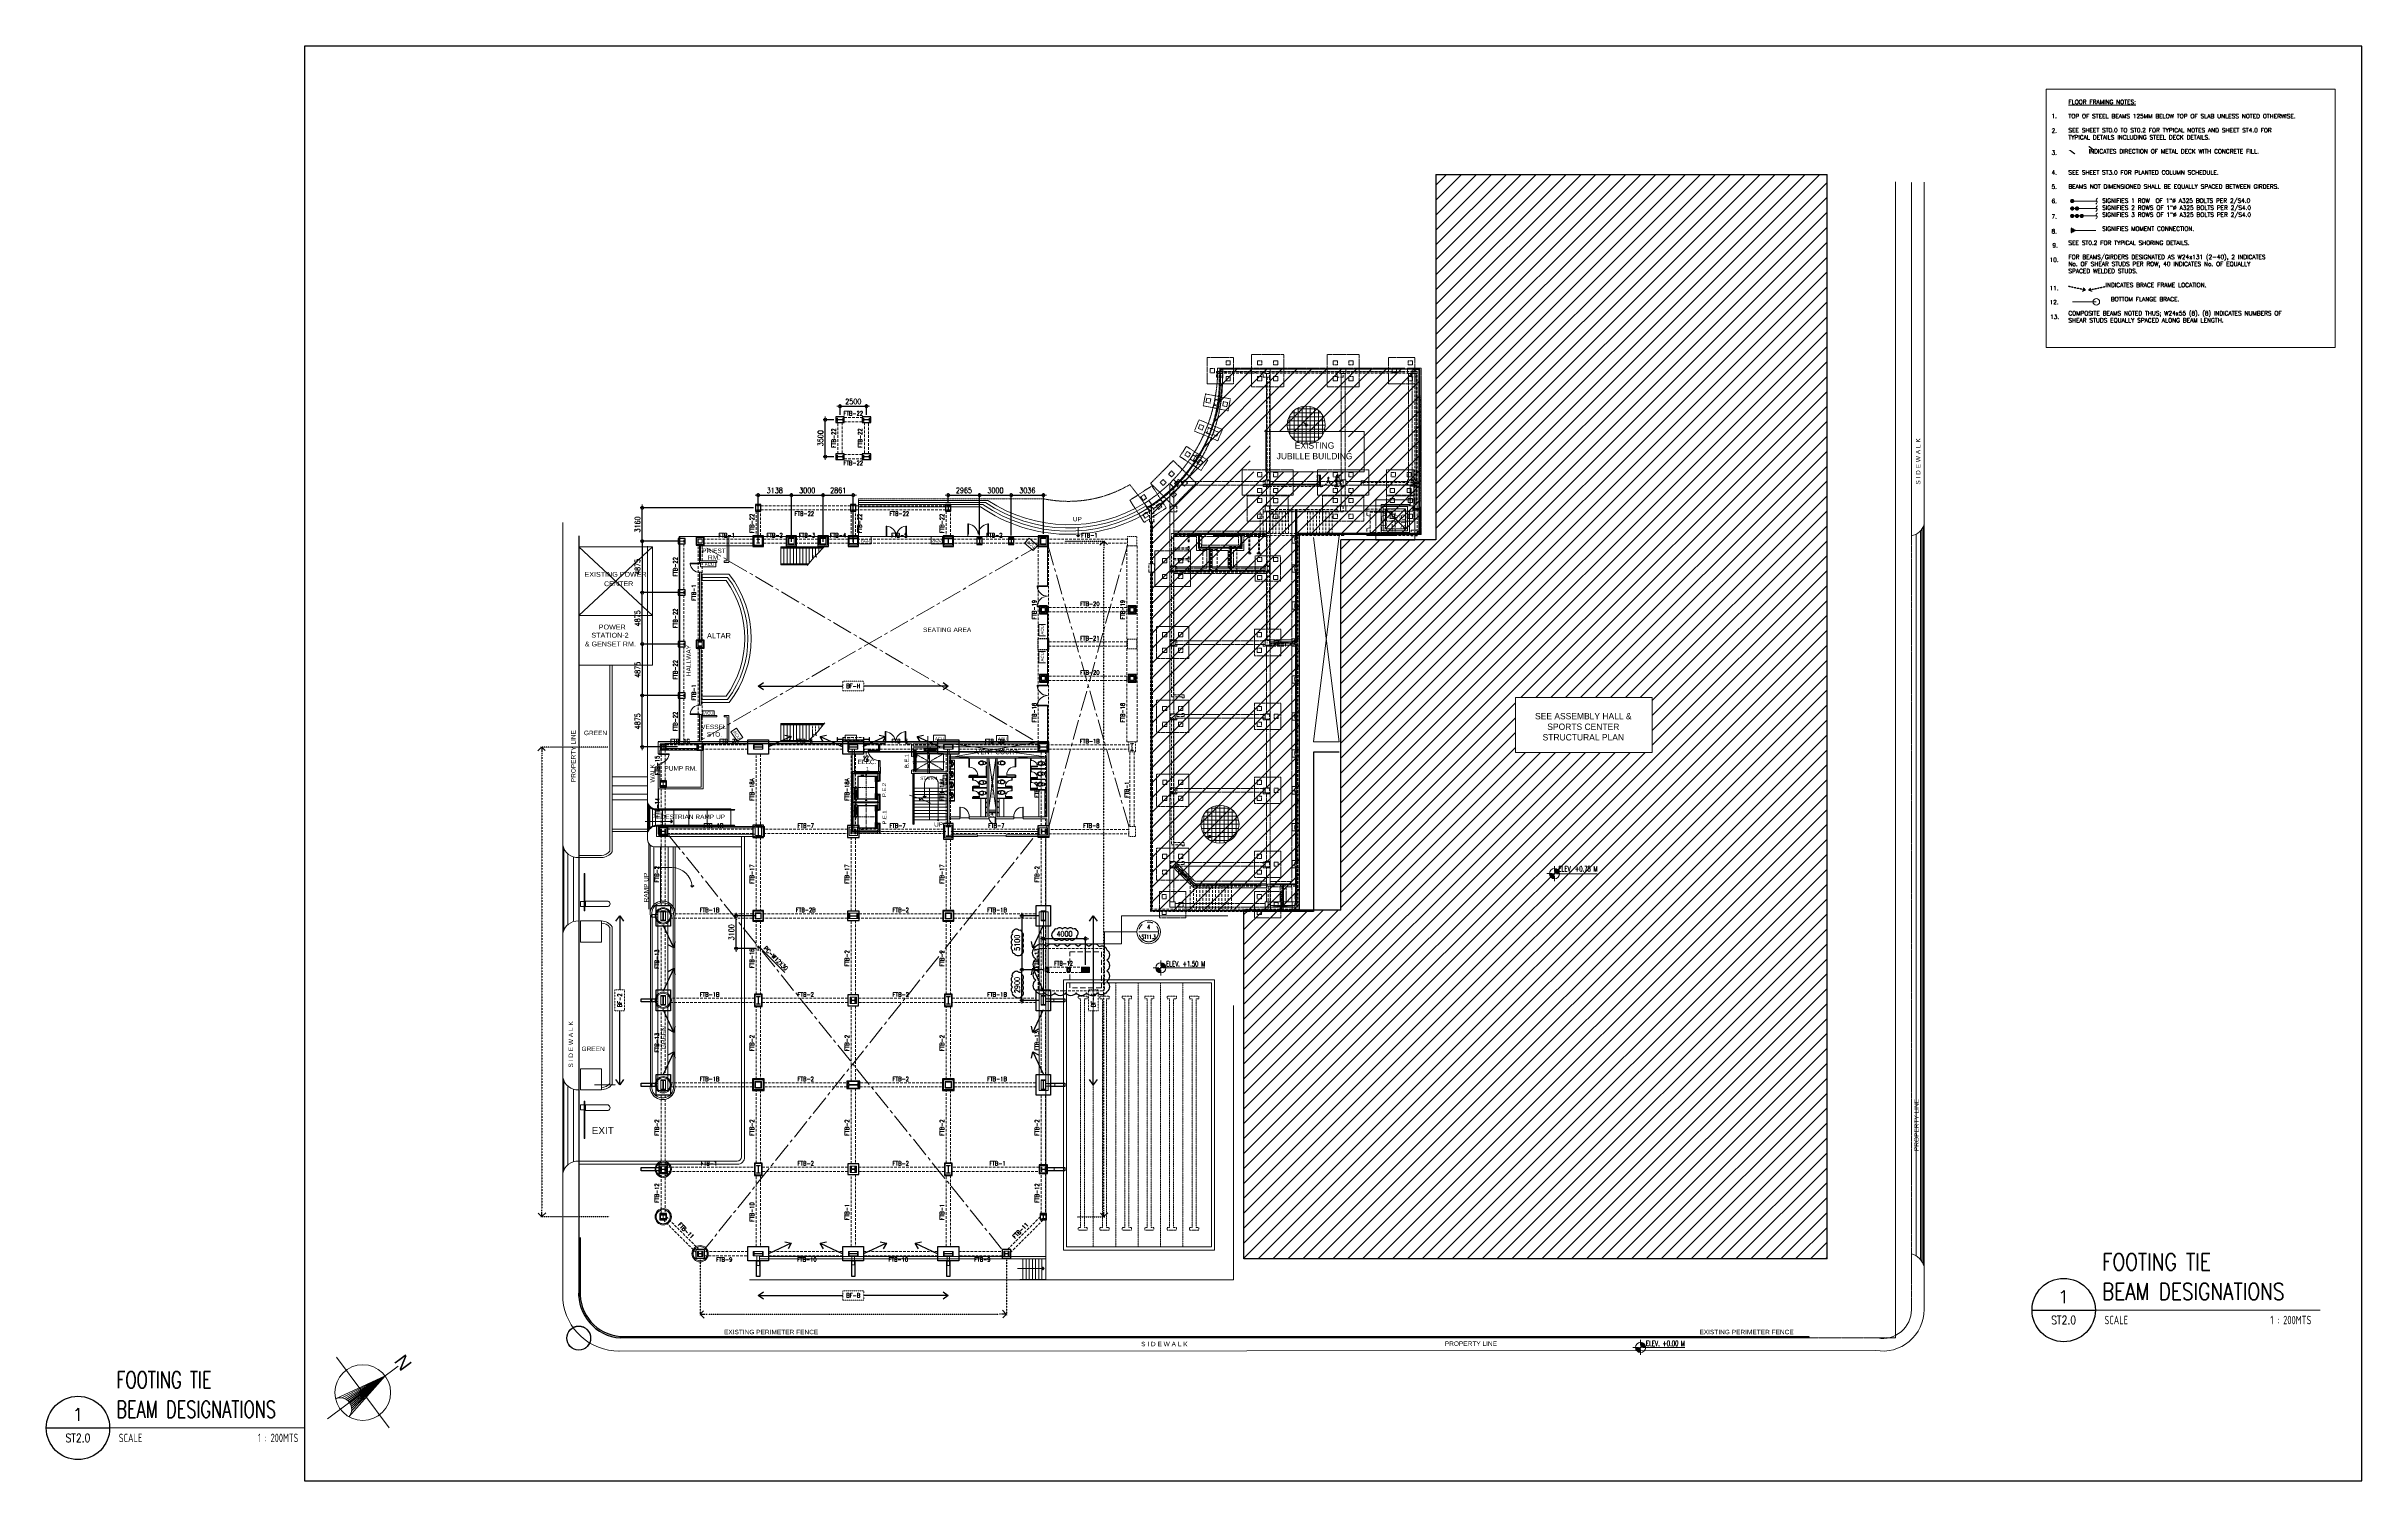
# Model space of a CAD drawing. Header units: millimetres. Extents: x 281969 to 501238, y -16030 to 119854.
import ezdxf
from ezdxf.enums import TextEntityAlignment as Align

# ---------------------------------------------------------------- set-up
doc = ezdxf.new("R2010")
doc.units = ezdxf.units.MM
doc.header["$MEASUREMENT"] = 0
for name, pattern in [('ACAD_ISO02W100', [15, 12, -3]), ('CENTER', [2, 1.25, -0.25, 0.25, -0.25]), ('CENTER2', [28.575, 19.05, -3.175, 3.175, -3.175]), ('DASHED', [0.75, 0.5, -0.25]), ('DASHED2', [0.375, 0.25, -0.125]), ('HIDDEN', [0.375, 0.25, -0.125]), ('HIDDEN2', [4.7625, 3.175, -1.5875]), ('PHANTOM2', [1.25, 0.625, -0.125, 0.125, -0.125, 0.125, -0.125])]:
    doc.linetypes.add(name, pattern=pattern)
doc.layers.get('0').update_dxf_attribs({"lineweight": 9})
for name, color, linetype, lineweight in [('A_ARCHITECTURAL BACKGROUND', 251, 'Continuous', 5), ('A_DIM', 1, 'Continuous', 5), ('A_LINE', 1, 'Continuous', 9), ('BASE PLATE', 5, 'Continuous', 18), ('BEAMS1', 2, 'HIDDEN', 9), ('BOUNDARY', 2, 'Continuous', 25), ('COLUMN', 7, 'Continuous', 13), ('ELAYOUT', 252, 'Continuous', 9), ('ELEV FTNG', 6, 'ACAD_ISO02W100', 20), ('GIRDER BEAM', 2, 'HIDDEN', 15), ('GIRDER GIRT', 4, 'HIDDEN', 18), ('HATCH', 8, 'Continuous', 5), ('ORIENTATIONS', 252, 'Continuous', 9), ('OUTLINE', 252, 'CENTER2', 9), ('PEDESTAL CONCRETE', 20, 'Continuous', 25), ('PILECAPBAR', 40, 'ACAD_ISO02W100', 25), ('RAFTER', 21, 'Continuous', 20), ('REVCLOUD', 6, 'Continuous', 25), ('S-ANNO-DIMS', 252, 'Continuous', 5), ('S-ANNO-MARK', 2, 'Continuous', 9), ('S-ANNO-NPLT', 7, 'Continuous', 9), ('S-Anno-Symb', 143, 'PHANTOM2', 15), ('S-ANNO-TEXT', 2, 'Continuous', 15), ('S-BEAM-IDEN', 2, 'Continuous', 9), ('S-BRACE', 2, 'Continuous', 15), ('S-BRACING', 1, 'Continuous', 18), ('S-COLS', 2, 'Continuous', 20), ('S_foundation', 4, 'HIDDEN', 20), ('SLAB1', 1, 'Continuous', 9), ('SPOT DET.', 1, 'Continuous', 20), ('TEXT_GB', 2, 'Continuous', 30), ('TEXT_GG', 3, 'Continuous', 30), ('wall', 4, 'Continuous', 25), ('WALLFOOTING', 3, 'ACAD_ISO02W100', 20)]:
    doc.layers.add(name, color=color, linetype=linetype, lineweight=lineweight)
doc.layers.add('GUIDE', color=191, linetype='Continuous', plot=False)
doc.layers.add('TARGET-MAIN', color=1, linetype='Continuous')
doc.styles.add('1', font='simplex.shx', dxfattribs={"width": 0.85, "height": 300})
doc.styles.add('100', font='SIMPLEX.shx', dxfattribs={"height": 0.25})
doc.styles.add('ARCHITEXT', font='architxt.shx', dxfattribs={"width": 0.85})
doc.styles.add('ARIAL', font='arial.ttf')
doc.styles.add('arial_100_dwvg', font='arial.ttf', dxfattribs={"height": 250})
doc.styles.add('ARIALNW', font='ARIALN.TTF')
doc.styles.add('MMTX$0$ESMX$0$X-OPTA1D', font='x-opta1d')
doc.styles.add('ROMANS1', font='ROMANS.shx', dxfattribs={"height": 0.09375})
doc.styles.add('ROMANSX', font='ROMANS.shx', dxfattribs={"height": 0.09375})
doc.styles.add('SIMPLEX', font='SIMPLEX.shx', dxfattribs={"width": 0.8, "height": 500})
doc.styles.add('SWISS', font='swissl.ttf')
doc.dimstyles.new('DIM 200', dxfattribs={"dimtxt": 0.36, "dimasz": 0.2, "dimexe": 0.1, "dimexo": 0, "dimgap": 0.08, "dimtad": 1, "dimlfac": 2, "dimrnd": 0.005, "dimzin": 1, "dimdsep": 46, "dimtxsty": 'ARIALNW', "dimcen": 0.09, "dimclrd": 6, "dimclre": 6, "dimclrt": 13, "dimadec": 0, "dimazin": 0, "dimtfac": 1, "dimtofl": 0, "dimtmove": 2, "dimatfit": 3, "dimfxl": 1, "dimtolj": 1, "dimtzin": 0, "dimarcsym": 0})
doc.dimstyles.new('DIM_100', dxfattribs={"dimtxt": 400, "dimasz": 2, "dimexe": 100, "dimexo": 250, "dimgap": 250, "dimtad": 1, "dimdec": 0, "dimrnd": 1, "dimzin": 1, "dimdsep": 46, "dimtxsty": '1', "dimblk1": 'ESCADIM_ARW', "dimblk2": 'ESCADIM_ARW', "dimsah": 1, "dimcen": 50, "dimclrd": 256, "dimclre": 256, "dimclrt": 52, "dimazin": 0, "dimtfac": 1, "dimtdec": 0, "dimtofl": 0, "dimtmove": 0, "dimatfit": 3, "dimldrblk": 'ESCADIM_ARW', "dimfxl": 1, "dimtolj": 1, "dimtzin": 0, "dimarcsym": 0})
doc.dimstyles.new('DIM_200', dxfattribs={"dimtxt": 500, "dimasz": 2, "dimexe": 200, "dimexo": 200, "dimgap": 200, "dimtad": 1, "dimdec": 0, "dimrnd": 1, "dimdsep": 46, "dimtxsty": 'SIMPLEX', "dimblk1": 'ESCADIM_ARW', "dimblk2": 'ESCADIM_ARW', "dimsah": 1, "dimcen": 50, "dimclrd": 251, "dimclre": 251, "dimclrt": 52, "dimadec": 0, "dimazin": 0, "dimtfac": 1, "dimtdec": 0, "dimtofl": 0, "dimtmove": 0, "dimatfit": 3, "dimldrblk": 'ESCADIM_ARW', "dimfxl": 1, "dimtolj": 1, "dimtzin": 0, "dimarcsym": 0})
doc.dimstyles.new('ESCA', dxfattribs={"dimtxt": 300, "dimasz": 1, "dimexe": 100, "dimexo": 100, "dimgap": 100, "dimtad": 1, "dimdec": 0, "dimrnd": 1, "dimdsep": 46, "dimtxsty": '1', "dimblk1": 'ESCADIM_ARW', "dimblk2": 'ESCADIM_ARW', "dimsah": 1, "dimcen": 50, "dimclrd": 256, "dimclre": 256, "dimclrt": 52, "dimadec": 0, "dimazin": 0, "dimtfac": 1, "dimtdec": 0, "dimtofl": 0, "dimtmove": 0, "dimatfit": 3, "dimldrblk": 'ESCADIM_ARW', "dimfxl": 1, "dimtolj": 1, "dimtzin": 0, "dimarcsym": 0})
pattern_1 = [(225, (1744598.53, 1414065.856), (33.6759605, -33.6759605), [])]
pattern_2 = [(225, (1672566.715, 1413619.52), (33.6759605, -33.6759605), [])]
pattern_3 = [(225, (1764558.14, 1413619.52), (33.6759605, -33.6759605), [])]
pattern_4 = [(135, (-83138.37034, 154219.73038), (-0.1767766953, -0.1767766953), [])]

# ---------------------------------------------------------------- blocks, each defined once
blk = doc.blocks.new('TARGET-DWGLABEL')
at = {"layer": 'TARGET-MAIN'}
blk.add_line((-7.5, 0), (7.5, 0), dxfattribs=at)
blk.add_circle((0, 0), 7.5, dxfattribs=at)
at = {"layer": 'TARGET-MAIN', "color": 2, "style": 'ARCHITEXT', "width": 0.85}
blk.add_text('SCALE', height=2, dxfattribs=at).set_placement((9.66, -2.36), align=Align.MIDDLE_LEFT)
at = {"layer": 'TARGET-MAIN', "color": 6, "style": 'ARCHITEXT', "width": 0.85}
blk.add_attdef('DRAWING_TITLE', text='', height=5, dxfattribs=at).set_placement((9.08, 4.41), align=Align.MIDDLE_LEFT)
at = {"layer": 'TARGET-MAIN', "color": 4, "style": 'ARCHITEXT', "width": 0.85}
blk.add_attdef('DWG_NO.', text='', height=3, dxfattribs=at).set_placement((0, 3.17), align=Align.MIDDLE_CENTER)
at = {"layer": 'TARGET-MAIN', "color": 3, "style": 'ARCHITEXT', "width": 0.85}
blk.add_attdef('SHT_NO.', text='', height=2, dxfattribs=at).set_placement((-0.02, -2.36), align=Align.MIDDLE_CENTER)
at = {"layer": 'TARGET-MAIN', "color": 2, "style": 'ARCHITEXT', "width": 0.85}
blk.add_attdef('SCALE', text='', height=2, dxfattribs=at).set_placement((69.6, -2.36), align=Align.MIDDLE_RIGHT)
blk = doc.blocks.new('_Dot')
at = {"color": 0, "linetype": 'ByBlock', "lineweight": -2}
blk.add_line((-0.5, 0), (-1, 0), dxfattribs=at)
at = {"color": 0, "linetype": 'ByBlock', "const_width": 0.5}
blk.add_lwpolyline([(-0.25, 0, 1), (0.25, 0, 1)], format="xyb", close=True, dxfattribs=at)
blk = doc.blocks.new('FOUNDATION_JUBILLE')
at = {"layer": 'WALLFOOTING', "linetype": 'ACAD_ISO02W100', "lineweight": 20, "ltscale": 12}
h = blk.add_hatch(dxfattribs=at)
h.set_pattern_fill('ANSI31', color=256, scale=15, angle=-180, style=0)
h.set_pattern_definition(pattern_2)
edge = h.paths.add_edge_path()
edge.add_line((-89205, -30632), (-89855, -30632))
edge.add_line((-89055, -30482), (-90305, -30482))
h = blk.add_hatch(dxfattribs=at)
h.set_pattern_fill('ANSI31', color=256, scale=15, angle=-180, style=0)
h.set_pattern_definition(pattern_2)
edge = h.paths.add_edge_path()
edge.add_line((-89205, -43782), (-89205, -30632))
edge.add_line((-89055, -46257), (-89055, -30482))
h = blk.add_hatch(dxfattribs=at)
h.set_pattern_fill('ANSI31', color=256, scale=15, angle=-180, style=0)
h.set_pattern_definition(pattern_2)
edge = h.paths.add_edge_path()
edge.add_line((-89755, -41257), (-89205, -41257))
edge.add_line((-89755, -41407), (-89205, -41407))
h = blk.add_hatch(dxfattribs=at)
h.set_pattern_fill('ANSI31', color=256, scale=15, angle=-180, style=0)
h.set_pattern_definition(pattern_2)
edge = h.paths.add_edge_path()
edge.add_line((-89205, -43782), (-89855, -43782))
edge.add_line((-89055, -43932), (-89855, -43932))
h = blk.add_hatch(dxfattribs=at)
h.set_pattern_fill('ANSI31', color=256, scale=15, angle=-180, style=0)
h.set_pattern_definition(pattern_3)
h.paths.add_polyline_path([(-89205, -46107), (-89661, -46107), (-89661, -46257), (-89055, -46257), (-89055, -43932), (-89205, -43932)])
h = blk.add_hatch(dxfattribs=at)
h.set_pattern_fill('ANSI31', color=256, scale=15, angle=-180, style=0)
h.set_pattern_definition(pattern_1)
edge = h.paths.add_edge_path()
edge.add_line((-103705, -46257), (-112505, -46257))
edge.add_line((-103705, -46107), (-112505, -46107))
edge.add_line((-106155, -46257), (-108755, -46257))
h = blk.add_hatch(dxfattribs=at)
h.set_pattern_fill('ANSI31', color=256, scale=15, angle=-180, style=0)
h.set_pattern_definition(pattern_1)
edge = h.paths.add_edge_path()
edge.add_line((-110155, -47457), (-110155, -46257))
edge.add_line((-110055, -46257), (-110055, -47457))
h = blk.add_hatch(dxfattribs=at)
h.set_pattern_fill('ANSI31', color=256, scale=15, angle=-180, style=0)
h.set_pattern_definition(pattern_1)
edge = h.paths.add_edge_path()
edge.add_line((-106055, -47457), (-110155, -47457))
edge.add_line((-106055, -47557), (-110155, -47557))
h = blk.add_hatch(dxfattribs=at)
h.set_pattern_fill('ANSI31', color=256, scale=15, angle=-180, style=0)
h.set_pattern_definition(pattern_1)
edge = h.paths.add_edge_path()
edge.add_line((-109155, -47557), (-109155, -49632))
edge.add_line((-109055, -47557), (-109055, -49632))
h = blk.add_hatch(dxfattribs=at)
h.set_pattern_fill('ANSI31', color=256, scale=15, angle=-180, style=0)
h.set_pattern_definition(pattern_1)
edge = h.paths.add_edge_path()
edge.add_line((-107055, -47557), (-107055, -49632))
edge.add_line((-107155, -47557), (-107155, -49632))
h = blk.add_hatch(dxfattribs=at)
h.set_pattern_fill('ANSI31', color=256, scale=15, angle=-180, style=0)
h.set_pattern_definition(pattern_1)
edge = h.paths.add_edge_path()
edge.add_line((-106055, -47457), (-106055, -46257))
edge.add_line((-106155, -46257), (-106155, -47457))
h = blk.add_hatch(dxfattribs=at)
h.set_pattern_fill('ANSI31', color=256, scale=15, angle=-180, style=0)
h.set_pattern_definition(pattern_3)
edge = h.paths.add_edge_path()
edge.add_line((-89661, -46107), (-100830, -46107))
edge.add_line((-89661, -46257), (-100830, -46257))
h = blk.add_hatch(dxfattribs=at)
h.set_pattern_fill('ANSI31', color=256, scale=15, angle=-180, style=0)
h.set_pattern_definition(pattern_1)
edge = h.paths.add_edge_path()
edge.add_line((-103855, -49632), (-112355, -49632))
edge.add_line((-103855, -49732), (-112355, -49732))
h = blk.add_hatch(dxfattribs=at)
h.set_pattern_fill('ANSI31', color=256, scale=15, angle=-180, style=0)
h.set_pattern_definition(pattern_1)
edge = h.paths.add_edge_path()
edge.add_line((-101030, -56557), (-103355, -56557))
edge.add_line((-101030, -56407), (-103355, -56407))
h = blk.add_hatch(dxfattribs=at)
h.set_pattern_fill('ANSI31', color=256, scale=15, angle=-180, style=0)
h.set_pattern_definition(pattern_1)
edge = h.paths.add_edge_path()
edge.add_line((-112355, -77507), (-110530, -79332))
edge.add_line((-112355, -77719), (-110592, -79482))
edge.add_line((-103705, -79332), (-110530, -79332))
edge.add_line((-103705, -79482), (-110592, -79482))
h = blk.add_hatch(dxfattribs=at)
h.set_pattern_fill('ANSI31', color=256, scale=15, angle=-180, style=0)
h.set_pattern_definition(pattern_1)
edge = h.paths.add_edge_path()
edge.add_line((-100830, -77657), (-100830, -81207))
edge.add_line((-100980, -77657), (-100980, -81207))
edge.add_line((-100980, -79432), (-100980, -81207))
h = blk.add_hatch(dxfattribs=at)
h.set_pattern_fill('ANSI31', color=256, scale=15, angle=-180, style=0)
h.set_pattern_definition(pattern_1)
edge = h.paths.add_edge_path()
edge.add_line((-100980, -79432), (-103355, -79432))
edge.add_line((-100980, -79332), (-103355, -79332))
h = blk.add_hatch(dxfattribs=at)
h.set_pattern_fill('ANSI31', color=256, scale=15, angle=-180, style=0)
h.set_pattern_definition(pattern_1)
edge = h.paths.add_edge_path()
edge.add_line((-102117, -79432), (-102117, -81407))
edge.add_line((-102217, -79432), (-102217, -81407))
h = blk.add_hatch(dxfattribs=at)
h.set_pattern_fill('ANSI31', color=256, scale=15, angle=-180, style=0)
h.set_pattern_definition(pattern_1)
edge = h.paths.add_edge_path()
edge.add_line((-100830, -81557), (-103355, -81557))
edge.add_line((-101030, -81407), (-103355, -81407))
at = {"layer": 'A_ARCHITECTURAL BACKGROUND', "linetype": 'ByBlock', "lineweight": 20, "ltscale": 12}
for p, q in [((-101493, -34947, 0), (-101493, -36816, 0)), ((-98570, -34726, 0), (-101335, -34726, 0)), ((-101108, -34499, 0), (-101108, -37264, 0)), ((-99017, -34341, 0), (-100888, -34341, 0)), ((-100723, -34252, 0), (-100723, -37510, 0)), ((-100338, -34121, 0), (-100338, -37641, 0)), ((-99953, -34079, 0), (-99953, -37683, 0)), ((-99567, -34121, 0), (-99567, -37641, 0)), ((-99182, -34252, 0), (-99182, -37510, 0)), ((-98797, -34499, 0), (-98797, -37264, 0)), ((-98412, -34947, 0), (-98412, -36816, 0)), ((-98151, -35881, 0), (-101754, -35881, 0)), ((-98192, -35496, 0), (-101713, -35496, 0)), ((-98192, -36266, 0), (-101713, -36266, 0)), ((-98324, -35111, 0), (-101582, -35111, 0)), ((-98324, -36651, 0), (-101582, -36651, 0)), ((-98570, -37036, 0), (-101335, -37036, 0)), ((-99017, -37421, 0), (-100888, -37421, 0)), ((-109275, -72319, 0), (-109275, -75084, 0)), ((-107185, -72162, 0), (-109055, -72162, 0)), ((-108890, -72073, 0), (-108890, -75330, 0)), ((-108505, -71941, 0), (-108505, -75462, 0)), ((-108120, -71900, 0), (-108120, -75503, 0)), ((-107735, -71941, 0), (-107735, -75462, 0)), ((-107350, -72073, 0), (-107350, -75330, 0)), ((-106964, -72319, 0), (-106964, -75084, 0)), ((-106318, -73702, 0), (-109922, -73702, 0)), ((-106360, -73317, 0), (-109880, -73317, 0)), ((-106360, -74087, 0), (-109880, -74087, 0)), ((-106491, -72932, 0), (-109749, -72932, 0)), ((-106491, -74472, 0), (-109749, -74472, 0)), ((-109661, -72767, 0), (-109661, -74636, 0)), ((-106737, -72547, 0), (-109503, -72547, 0)), ((-106579, -72767, 0), (-106579, -74636, 0)), ((-106737, -74857, 0), (-109503, -74857, 0)), ((-107185, -75242, 0), (-109055, -75242, 0))]:
    blk.add_line(p, q, dxfattribs=at)
at = {"layer": 'A_ARCHITECTURAL BACKGROUND', "color": 1, "linetype": 'ByBlock', "lineweight": 20, "ltscale": 12}
for centre in [(-99953, -35881, 0), (-108120, -73702, 0)]:
    blk.add_circle(centre, 1802, dxfattribs=at)
at = {"layer": 'BEAMS1', "color": 2, "linetype": 'HIDDEN2', "lineweight": 20, "ltscale": 12}
blk.add_line((-103855, -49307, 0), (-112355, -49307, 0), dxfattribs=at)
at = {"layer": 'BEAMS1', "color": 2, "linetype": 'HIDDEN2', "lineweight": 20, "ltscale": 12, "elevation": 0}
for points in [[(-100580, -46357), (-101280, -46357), (-101280, -47057), (-100580, -47057)], [(-100580, -49132), (-101280, -49132), (-101280, -49832), (-100580, -49832)], [(-100580, -52632), (-101280, -52632), (-101280, -53332), (-100580, -53332)], [(-100580, -56132), (-101280, -56132), (-101280, -56832), (-100580, -56832)], [(-100580, -59632), (-101280, -59632), (-101280, -60332), (-100580, -60332)], [(-100580, -63132), (-101280, -63132), (-101280, -63832), (-100580, -63832)], [(-100580, -66632), (-101280, -66632), (-101280, -67332), (-100580, -67332)], [(-100580, -70132), (-101280, -70132), (-101280, -70832), (-100580, -70832)], [(-100580, -73632), (-101280, -73632), (-101280, -74332), (-100580, -74332)], [(-100580, -77132), (-101280, -77132), (-101280, -77832), (-100580, -77832)], [(-100580, -81032), (-101280, -81032), (-101280, -81732), (-100580, -81732)]]:
    blk.add_lwpolyline(points, close=True, dxfattribs=at)
at = {"layer": 'COLUMN', "lineweight": 20}
for p, q in [((-103855, -30482, 0), (-103855, -30982, 0)), ((-96205, -30482, 0), (-96705, -30482, 0)), ((-96705, -30482, 0), (-96705, -30982, 0)), ((-103355, -41082, 0), (-103355, -41582, 0)), ((-96205, -41582, 0), (-96705, -41582, 0)), ((-89855, -41582, 0), (-90355, -41582, 0)), ((-103355, -43532, 0), (-103355, -44032, 0)), ((-100830, -46532, 0), (-100830, -46882, 0)), ((-103355, -49232, 0), (-103355, -49732, 0)), ((-100830, -49307, 0), (-100830, -49657, 0)), ((-112855, -56232, 0), (-112855, -56732, 0)), ((-112855, -63232, 0), (-112855, -63732, 0)), ((-112855, -70232, 0), (-112855, -70732, 0)), ((-112855, -70232, 0), (-112855, -70732, 0)), ((-112855, -77232, 0), (-112855, -77732, 0)), ((-112855, -77232, 0), (-112855, -77732, 0)), ((-100830, -77307, 0), (-100830, -77657, 0))]:
    blk.add_line(p, q, dxfattribs=at)
at = {"layer": 'COLUMN', "lineweight": 20, "elevation": 0}
for points in [[(-107846, -30982), (-108346, -30982), (-108346, -30482), (-107846, -30482)], [(-103355, -30982), (-103855, -30982), (-103855, -30482), (-103355, -30482)], [(-103355, -30982), (-103855, -30982), (-103855, -30482), (-103355, -30482)], [(-96205, -30982), (-96705, -30982), (-96705, -30482), (-96205, -30482)], [(-89855, -30982), (-90355, -30982), (-90355, -30482), (-89855, -30482)], [(-108124, -33536), (-108224, -34023), (-108714, -33922), (-108613, -33432)], [(-108891, -36243), (-109081, -36702), (-109543, -36511), (-109352, -36049)], [(-110269, -38961), (-110539, -39378), (-110959, -39107), (-110687, -38687)], [(-112175, -41399), (-112531, -41047), (-112882, -41403), (-112527, -41754)], [(-114586, -43445), (-115005, -43717), (-115275, -43299), (-114859, -43022)], [(-96205, -44032), (-96705, -44032), (-96705, -43532), (-96205, -43532)], [(-89855, -44032), (-90355, -44032), (-90355, -43532), (-89855, -43532)], [(-112355, -49732), (-112855, -49732), (-112855, -49232), (-112355, -49232)], [(-112355, -49732), (-112855, -49732), (-112855, -49232), (-112355, -49232)], [(-100830, -52807), (-101030, -52807), (-101030, -53157), (-100830, -53157)], [(-112355, -56732), (-112855, -56732), (-112855, -56232), (-112355, -56232)], [(-103355, -56732), (-103855, -56732), (-103855, -56232), (-103355, -56232)], [(-103355, -56732), (-103855, -56732), (-103855, -56232), (-103355, -56232)], [(-103355, -56732), (-103855, -56732), (-103855, -56232), (-103355, -56232)], [(-100830, -56307), (-101030, -56307), (-101030, -56657), (-100830, -56657)], [(-100830, -59807), (-101030, -59807), (-101030, -60157), (-100830, -60157)], [(-112355, -63732), (-112855, -63732), (-112855, -63232), (-112355, -63232)], [(-103355, -63732), (-103855, -63732), (-103855, -63232), (-103355, -63232)], [(-103355, -63732), (-103855, -63732), (-103855, -63232), (-103355, -63232)], [(-103355, -63732), (-103855, -63732), (-103855, -63232), (-103355, -63232)], [(-100830, -63307), (-101030, -63307), (-101030, -63657), (-100830, -63657)], [(-100830, -66807), (-101030, -66807), (-101030, -67157), (-100830, -67157)], [(-103355, -70732), (-103855, -70732), (-103855, -70232), (-103355, -70232)], [(-103355, -70732), (-103855, -70732), (-103855, -70232), (-103355, -70232)], [(-103355, -70732), (-103855, -70732), (-103855, -70232), (-103355, -70232)], [(-100830, -70307), (-101030, -70307), (-101030, -70657), (-100830, -70657)], [(-100830, -73807), (-101030, -73807), (-101030, -74157), (-100830, -74157)], [(-103355, -77732), (-103855, -77732), (-103855, -77232), (-103355, -77232)], [(-103355, -77732), (-103855, -77732), (-103855, -77232), (-103355, -77232)], [(-112355, -81557), (-112855, -81557), (-112855, -81057), (-112355, -81057)], [(-103355, -81557), (-103855, -81557), (-103855, -81057), (-103355, -81057)], [(-100830, -81207), (-101030, -81207), (-101030, -81557), (-100830, -81557)]]:
    blk.add_lwpolyline(points, close=True, dxfattribs=at)
for points in [[(-103855, -30482), (-103355, -30482), (-103355, -30982), (-103855, -30982)], [(-96205, -30482), (-96205, -30982), (-96705, -30982), (-96705, -30482)], [(-96705, -30482), (-96205, -30482), (-96205, -30982), (-96705, -30982)], [(-103355, -41582), (-103855, -41582), (-103855, -41082), (-103355, -41082)], [(-96705, -41582), (-96705, -41082), (-96205, -41082), (-96205, -41582)], [(-90355, -41582), (-90355, -41082), (-89855, -41082), (-89855, -41582)], [(-103355, -44032), (-103855, -44032), (-103855, -43532), (-103355, -43532)], [(-100830, -46532), (-101030, -46532), (-101030, -46882), (-100830, -46882)], [(-103355, -49732), (-103855, -49732), (-103855, -49232), (-103355, -49232)], [(-100830, -49307), (-101030, -49307), (-101030, -49657), (-100830, -49657)], [(-112855, -56232), (-112355, -56232), (-112355, -56732), (-112855, -56732)], [(-112855, -63232), (-112355, -63232), (-112355, -63732), (-112855, -63732)], [(-112855, -70232), (-112355, -70232), (-112355, -70732), (-112855, -70732)], [(-112855, -77232), (-112355, -77232), (-112355, -77732), (-112855, -77732)], [(-112855, -77232), (-112355, -77232), (-112355, -77732), (-112855, -77732)], [(-100830, -77307), (-101030, -77307), (-101030, -77657), (-100830, -77657)]]:
    blk.add_lwpolyline(points, dxfattribs=at)
at = {"layer": 'ELEV FTNG', "lineweight": 20, "ltscale": 12}
for p, q in [((-93372, -42957, 0), (-93372, -46757, 0)), ((-89672, -42957, 0), (-93372, -42957, 0)), ((-89672, -46777, 0), (-89672, -42957, 0)), ((-93372, -46777, 0), (-89672, -46777, 0))]:
    blk.add_line(p, q, dxfattribs=at)
at = {"layer": 'PILECAPBAR', "color": 40, "lineweight": 20, "ltscale": 12}
for p, q in [((-103855, -30482, 0), (-107846, -30482, 0)), ((-96705, -30482, 0), (-103355, -30482, 0)), ((-90605, -30482, 0), (-96205, -30482, 0)), ((-103855, -30832, 0), (-107846, -30832, 0)), ((-103705, -41082, 0), (-103705, -30982, 0)), ((-96705, -30832, 0), (-103355, -30832, 0)), ((-103355, -41082, 0), (-103355, -30982, 0)), ((-96630, -41082, 0), (-96630, -30982, 0)), ((-96280, -41082, 0), (-96280, -30982, 0)), ((-90605, -30832, 0), (-96205, -30832, 0)), ((-90280, -41082, 0), (-90280, -30982, 0)), ((-89930, -41082, 0), (-89930, -30982, 0)), ((-114566, -41635, 0), (-116655, -43008, 0)), ((-114566, -41635, 0), (-113206, -43733, 0)), ((-112855, -49232, 0), (-112855, -41430, 0)), ((-103855, -41232, 0), (-112363, -41232, 0)), ((-96705, -41582, 0), (-112363, -41582, 0)), ((-106030, -42532, 0), (-106030, -40132, 0)), ((-101180, -40132, 0), (-106030, -40132, 0)), ((-103705, -43532, 0), (-103705, -41582, 0)), ((-96705, -41232, 0), (-103355, -41232, 0)), ((-103355, -43532, 0), (-103355, -41582, 0)), ((-101180, -42532, 0), (-101180, -40132, 0)), ((-98880, -42532, 0), (-98880, -40132, 0)), ((-94030, -40132, 0), (-98880, -40132, 0)), ((-96630, -43532, 0), (-96630, -41582, 0)), ((-96280, -43532, 0), (-96280, -41582, 0)), ((-90355, -41232, 0), (-96205, -41232, 0)), ((-90355, -41582, 0), (-96205, -41582, 0)), ((-94030, -42532, 0), (-94030, -40132, 0)), ((-89755, -40132, 375), (-92355, -40132, 375)), ((-92355, -42532, 375), (-92355, -40132, 375)), ((-90105, -41582, 375), (-90105, -43532, 375)), ((-89755, -42532, 375), (-89755, -40132, 375)), ((-116655, -43008, 0), (-115295, -45106, 0)), ((-113206, -43733, 0), (-115295, -45106, 0)), ((-112505, -49232, 0), (-112505, -41732, 0)), ((-106030, -42532, 0), (-101180, -42532, 0)), ((-105555, -42582, 0), (-105555, -44982, 0)), ((-101655, -42582, 0), (-105555, -42582, 0)), ((-90355, -43533, 0), (-103355, -43533, 0)), ((-101655, -44982, 0), (-101655, -42572, 0)), ((-98880, -42532, 0), (-94030, -42532, 0)), ((-98405, -42582, 0), (-98405, -44982, 0)), ((-94505, -42582, 0), (-98405, -42582, 0)), ((-94505, -44982, 0), (-94505, -42572, 0)), ((-92355, -42532, 375), (-89755, -42532, 375)), ((-89755, -42582, 375), (-92355, -42582, 375)), ((-92355, -42582, 375), (-92355, -44982, 375)), ((-89755, -42582, 375), (-89755, -44032, 375)), ((-89755, -44982, 375), (-89755, -42582, 375)), ((-101655, -44982, 0), (-105555, -44982, 0)), ((-103705, -49232, 0), (-103705, -44032, 0)), ((-103355, -49232, 0), (-103355, -44032, 0)), ((-90355, -44033, 0), (-103355, -44033, 0)), ((-94505, -44982, 0), (-98405, -44982, 0)), ((-92355, -44982, 375), (-89755, -44982, 375)), ((-112855, -56232, 0), (-112855, -49732, 0)), ((-112505, -56232, 0), (-112505, -49732, 0)), ((-103705, -56232, 0), (-103705, -49732, 0)), ((-103355, -56232, 0), (-103355, -49732, 0)), ((-112855, -52382, 0), (-112855, -55832, 0)), ((-112855, -63232, 0), (-112855, -56732, 0)), ((-112505, -63232, 0), (-112505, -56732, 0)), ((-103855, -56307, 0), (-112355, -56307, 0)), ((-103855, -56657, 0), (-112355, -56657, 0)), ((-103705, -63232, 0), (-103705, -56732, 0)), ((-103355, -63232, 0), (-103355, -56732, 0)), ((-103855, -63307, 0), (-112355, -63307, 0)), ((-112855, -70232, 0), (-112855, -63732, 0)), ((-112505, -70232, 0), (-112505, -63732, 0)), ((-103855, -63657, 0), (-112355, -63657, 0)), ((-103705, -63732, 0), (-103705, -70232, 0)), ((-103355, -63732, 0), (-103355, -70232, 0)), ((-112855, -77232, 0), (-112855, -70732, 0)), ((-112505, -77232, 0), (-112505, -70732, 0)), ((-103855, -70307, 0), (-112355, -70307, 0)), ((-103855, -70657, 0), (-112355, -70657, 0)), ((-103705, -77232, 0), (-103705, -70732, 0)), ((-103355, -77232, 0), (-103355, -70732, 0)), ((-112855, -81057, 0), (-112855, -77732, 0)), ((-112505, -81057, 0), (-112505, -77732, 0)), ((-103855, -77307, 0), (-112355, -77307, 0)), ((-103855, -77657, 0), (-112355, -77657, 0)), ((-103705, -81057, 0), (-103705, -77732, 0)), ((-103355, -81057, 0), (-103355, -77732, 0)), ((-103855, -81207, 0), (-112355, -81207, 0)), ((-103855, -81557, 0), (-112355, -81557, 0))]:
    blk.add_line(p, q, dxfattribs=at)
for points, elevation in [([(-106846, -29482), (-109346, -29482), (-109346, -31982), (-106846, -31982)], 0), ([(-108646, -30932), (-109046, -30932), (-109046, -30532), (-108646, -30532)], 0), ([(-107146, -30182), (-107546, -30182), (-107546, -29782), (-107146, -29782)], 0), ([(-102080, -29207), (-105130, -29207), (-105130, -32257), (-102080, -32257)], 0), ([(-104555, -30182), (-104155, -30182), (-104155, -29782), (-104555, -29782)], 0), ([(-102655, -30182), (-103055, -30182), (-103055, -29782), (-102655, -29782)], 0), ([(-94930, -29207), (-97980, -29207), (-97980, -32257), (-94930, -32257)], 0), ([(-97405, -30182), (-97005, -30182), (-97005, -29782), (-97405, -29782)], 0), ([(-95505, -30182), (-95905, -30182), (-95905, -29782), (-95505, -29782)], 0), ([(-89655, -29482), (-92155, -29482), (-92155, -31982), (-89655, -31982)], 0), ([(-91405, -30932), (-91805, -30932), (-91805, -30532), (-91405, -30532)], 0), ([(-89905, -30182), (-90305, -30182), (-90305, -29782), (-89905, -29782)], 0), ([(-107146, -31282), (-107546, -31282), (-107546, -31682), (-107146, -31682)], 0), ([(-104555, -31282), (-104155, -31282), (-104155, -31682), (-104555, -31682)], 0), ([(-102655, -31282), (-103055, -31282), (-103055, -31682), (-102655, -31682)], 0), ([(-97405, -31282), (-97005, -31282), (-97005, -31682), (-97405, -31682)], 0), ([(-95505, -31282), (-95905, -31282), (-95905, -31682), (-95505, -31682)], 0), ([(-89905, -31282), (-90305, -31282), (-90305, -31682), (-89905, -31682)], 0), ([(-107128, -33407), (-109479, -32923), (-109710, -34050), (-107359, -34533)], 0), ([(-109369, -33329), (-108977, -33409), (-109057, -33801), (-109449, -33721)], 0), ([(-107389, -33736), (-107781, -33655), (-107861, -34047), (-107469, -34128)], 0), ([(-107888, -36303), (-110105, -35384), (-110545, -36447), (-108328, -37365)], 0), ([(-110016, -35827), (-109646, -35980), (-109799, -36350), (-110169, -36196)], 0), ([(-108264, -36553), (-108633, -36400), (-108786, -36769), (-108417, -36923)], 0), ([(-112537, -39240), (-114690, -41418), (-112520, -43562), (-110368, -41383)], -375), ([(-109286, -39216), (-111293, -37900), (-111924, -38862), (-109917, -40178)], 0), ([(-111237, -38384), (-110903, -38604), (-111123, -38938), (-111457, -38718)], 0), ([(-109753, -39357), (-110088, -39139), (-110306, -39474), (-109971, -39692)], 0), ([(-113784, -41320), (-113503, -41035), (-113218, -41316), (-113500, -41601)], 0), ([(-112709, -40231), (-112990, -40516), (-112705, -40797), (-112424, -40512)], 0), ([(-111187, -41391), (-111468, -41676), (-111753, -41394), (-111471, -41110)], 0), ([(-104555, -40782), (-104155, -40782), (-104155, -40382), (-104555, -40382)], 0), ([(-102655, -40782), (-103055, -40782), (-103055, -40382), (-102655, -40382)], 0), ([(-97405, -40782), (-97005, -40782), (-97005, -40382), (-97405, -40382)], 0), ([(-95505, -40782), (-95905, -40782), (-95905, -40382), (-95505, -40382)], 0), ([(-91505, -40782), (-91905, -40782), (-91905, -40382), (-91505, -40382)], 0), ([(-90005, -40782), (-90405, -40782), (-90405, -40382), (-90005, -40382)], 375), ([(-115073, -42806), (-115406, -43028), (-115627, -42695), (-115295, -42473)], 0), ([(-113955, -43865), (-113622, -43643), (-113844, -43310), (-114177, -43532)], 0), ([(-112521, -42744), (-112240, -42460), (-112524, -42179), (-112805, -42463)], -375), ([(-104555, -41882), (-104155, -41882), (-104155, -42282), (-104555, -42282)], 0), ([(-104555, -43229), (-104155, -43229), (-104155, -42829), (-104555, -42829)], 0), ([(-102655, -41882), (-103055, -41882), (-103055, -42282), (-102655, -42282)], 0), ([(-102655, -43235), (-103055, -43235), (-103055, -42835), (-102655, -42835)], 0), ([(-97405, -41882), (-97005, -41882), (-97005, -42282), (-97405, -42282)], 0), ([(-97405, -43229), (-97005, -43229), (-97005, -42829), (-97405, -42829)], 0), ([(-95505, -41882), (-95905, -41882), (-95905, -42282), (-95505, -42282)], 0), ([(-95505, -43229), (-95905, -43229), (-95905, -42829), (-95505, -42829)], 0), ([(-91605, -42282), (-92005, -42282), (-92005, -41882), (-91605, -41882)], -749), ([(-91605, -43232), (-92005, -43232), (-92005, -42832), (-91605, -42832)], -375), ([(-90005, -41882), (-90405, -41882), (-90405, -42282), (-90005, -42282)], 375), ([(-89905, -43232), (-90305, -43232), (-90305, -42832), (-89905, -42832)], 0), ([(-114873, -44470), (-115206, -44692), (-115428, -44359), (-115095, -44138)], 0), ([(-104555, -44329), (-104155, -44329), (-104155, -44729), (-104555, -44729)], 0), ([(-102655, -44329), (-103055, -44329), (-103055, -44729), (-102655, -44729)], 0), ([(-97405, -44329), (-97005, -44329), (-97005, -44729), (-97405, -44729)], 0), ([(-95505, -44329), (-95905, -44329), (-95905, -44729), (-95505, -44729)], 0), ([(-91605, -44732), (-92005, -44732), (-92005, -44332), (-91605, -44332)], -749), ([(-89905, -44332), (-90305, -44332), (-90305, -44732), (-89905, -44732)], 0), ([(-110905, -47782), (-114305, -47782), (-114305, -51182), (-110905, -51182)], 0), ([(-113155, -48532), (-113555, -48532), (-113555, -48932), (-113155, -48932)], 0), ([(-113155, -50432), (-113555, -50432), (-113555, -50032), (-113155, -50032)], 0), ([(-112055, -48532), (-111655, -48532), (-111655, -48932), (-112055, -48932)], 0), ([(-112055, -50432), (-111655, -50432), (-111655, -50032), (-112055, -50032)], 0), ([(-104805, -48272), (-104805, -50685), (-102405, -50685), (-102405, -48272)], 0), ([(-104555, -48822), (-104155, -48822), (-104155, -48422), (-104555, -48422)], 0), ([(-104555, -50122), (-104155, -50122), (-104155, -50522), (-104555, -50522)], 0), ([(-102655, -48822), (-103055, -48822), (-103055, -48422), (-102655, -48422)], 0), ([(-102655, -50122), (-103055, -50122), (-103055, -50522), (-102655, -50522)], 0), ([(-111080, -54957), (-114130, -54957), (-114130, -58007), (-111080, -58007)], 0), ([(-113555, -55932), (-113155, -55932), (-113155, -55532), (-113555, -55532)], 0), ([(-111655, -55932), (-112055, -55932), (-112055, -55532), (-111655, -55532)], 0), ([(-102355, -55232), (-104855, -55232), (-104855, -57732), (-102355, -57732)], 0), ([(-104605, -55932), (-104205, -55932), (-104205, -55532), (-104605, -55532)], 0), ([(-102605, -56682), (-103005, -56682), (-103005, -56282), (-102605, -56282)], 0), ([(-113555, -57032), (-113155, -57032), (-113155, -57432), (-113555, -57432)], 0), ([(-111655, -57032), (-112055, -57032), (-112055, -57432), (-111655, -57432)], 0), ([(-104605, -57032), (-104205, -57032), (-104205, -57432), (-104605, -57432)], 0), ([(-111080, -61957), (-114130, -61957), (-114130, -65007), (-111080, -65007)], 0), ([(-113555, -62932), (-113155, -62932), (-113155, -62532), (-113555, -62532)], 0), ([(-111655, -62932), (-112055, -62932), (-112055, -62532), (-111655, -62532)], 0), ([(-102355, -62232), (-104855, -62232), (-104855, -64732), (-102355, -64732)], 0), ([(-104605, -62932), (-104205, -62932), (-104205, -62532), (-104605, -62532)], 0), ([(-102605, -63682), (-103005, -63682), (-103005, -63282), (-102605, -63282)], 0), ([(-113555, -64032), (-113155, -64032), (-113155, -64432), (-113555, -64432)], 0), ([(-111655, -64032), (-112055, -64032), (-112055, -64432), (-111655, -64432)], 0), ([(-104605, -64032), (-104205, -64032), (-104205, -64432), (-104605, -64432)], 0), ([(-111080, -68957), (-114130, -68957), (-114130, -72007), (-111080, -72007)], 0), ([(-113547, -69932), (-113147, -69932), (-113147, -69532), (-113547, -69532)], 0), ([(-111655, -69932), (-112055, -69932), (-112055, -69532), (-111655, -69532)], 0), ([(-102355, -69232), (-104855, -69232), (-104855, -71732), (-102355, -71732)], 0), ([(-104605, -69932), (-104205, -69932), (-104205, -69532), (-104605, -69532)], 0), ([(-113555, -71032), (-113155, -71032), (-113155, -71432), (-113555, -71432)], 0), ([(-111655, -71032), (-112055, -71032), (-112055, -71432), (-111655, -71432)], 0), ([(-104605, -71032), (-104205, -71032), (-104205, -71432), (-104605, -71432)], 0), ([(-102605, -70682), (-103005, -70682), (-103005, -70282), (-102605, -70282)], 0), ([(-111080, -75957), (-114130, -75957), (-114130, -79007), (-111080, -79007)], 0), ([(-113555, -76932), (-113155, -76932), (-113155, -76532), (-113555, -76532)], 0), ([(-111655, -76932), (-112055, -76932), (-112055, -76532), (-111655, -76532)], 0), ([(-102355, -76232), (-104855, -76232), (-104855, -78732), (-102355, -78732)], 0), ([(-104605, -76932), (-104205, -76932), (-104205, -76532), (-104605, -76532)], 0), ([(-113555, -78032), (-113155, -78032), (-113155, -78432), (-113555, -78432)], 0), ([(-111640, -78032), (-112040, -78032), (-112040, -78432), (-111640, -78432)], 0), ([(-104605, -78032), (-104205, -78032), (-104205, -78432), (-104605, -78432)], 0), ([(-102605, -77682), (-103005, -77682), (-103005, -77282), (-102605, -77282)], 0), ([(-111355, -80057), (-113855, -80057), (-113855, -82557), (-111355, -82557)], 0), ([(-113605, -80757), (-113205, -80757), (-113205, -80357), (-113605, -80357)], 0), ([(-111605, -81507), (-112005, -81507), (-112005, -81107), (-111605, -81107)], 0), ([(-102355, -80057), (-104855, -80057), (-104855, -82557), (-102355, -82557)], 0), ([(-104605, -80757), (-104205, -80757), (-104205, -80357), (-104605, -80357)], 0), ([(-102605, -81507), (-103005, -81507), (-103005, -81107), (-102605, -81107)], 0), ([(-113605, -81857), (-113205, -81857), (-113205, -82257), (-113605, -82257)], 0), ([(-104605, -81857), (-104205, -81857), (-104205, -82257), (-104605, -82257)], 0)]:
    blk.add_lwpolyline(points, close=True, dxfattribs=dict(at, elevation=elevation))
for centre, radius, start, end in [((-123419, -30610, 0), 15078, 349.20687, 358.63122), ((-123850, -30525, 0), 16010, 349.15984, 358.3633), ((-122960, -30803, 0), 14588, 338.91657, 347.64954), ((-123850, -30525, 0), 16010, 339.07871, 347.38111), ((-122233, -31228, 0), 13746, 327.13494, 337.39804), ((-123411, -30612, 0), 15569, 327.57236, 336.97372), ((-123179, -30833, 0), 14758, 316.19169, 325.90009), ((-123411, -30612, 0), 15569, 316.16903, 325.74322), ((-123179, -30833, 0), 14758, 304.318, 314.25037), ((-123411, -30612, 0), 15569, 304.51574, 314.32892)]:
    blk.add_arc(centre, radius, start, end, dxfattribs=at)
at = {"layer": 'SLAB1', "lineweight": 20, "ltscale": 12}
for p, q in [((-92861, -43407, 0), (-92861, -46057, 0)), ((-90161, -43407, 0), (-92861, -43407, 0)), ((-90355, -43607, 0), (-92661, -43607, 0)), ((-92661, -43607, 0), (-92661, -45907, 0)), ((-90361, -43607, 0), (-92661, -43607, 0)), ((-90561, -45707, 0), (-92461, -43807, 0)), ((-90561, -43807, 0), (-92461, -45707, 0)), ((-90361, -43832, 0), (-90361, -45907, 0)), ((-90161, -43407, 0), (-90161, -43532, 0)), ((-90355, -45907, 0), (-92661, -45907, 0)), ((-90161, -44032, 0), (-90161, -46057, 0)), ((-89661, -46107, 0), (-100830, -46107, 0)), ((-89661, -46257, 0), (-100830, -46257, 0)), ((-90161, -46057, 0), (-92861, -46057, 0))]:
    blk.add_line(p, q, dxfattribs=at)
at = {"layer": 'SLAB1', "lineweight": 20, "ltscale": 12, "elevation": 0}
blk.add_lwpolyline([(-90561, -45707), (-92461, -45707), (-92461, -43807), (-90561, -43807)], close=True, dxfattribs=at)
blk.add_lwpolyline([(-90561, -45707), (-92461, -45707), (-92461, -43807), (-90561, -43807)], close=True, dxfattribs=at)
blk.add_lwpolyline([(-90561, -45707), (-92461, -45707), (-92461, -43807), (-90561, -43807)], close=True, dxfattribs=at)
at = {"layer": 'wall', "lineweight": 20}
for p, q in [((-89205, -30632, 0), (-89855, -30632, 0)), ((-89205, -43782, 0), (-89205, -30632, 0)), ((-89755, -41257, 0), (-89205, -41257, 0)), ((-89755, -41407, 0), (-89205, -41407, 0)), ((-89205, -43782, 0), (-89855, -43782, 0)), ((-100980, -43932, 0), (-100980, -46532, 0)), ((-103705, -46107, 0), (-112505, -46107, 0)), ((-103705, -46257, 0), (-112505, -46257, 0)), ((-110155, -47457, 0), (-110155, -46257, 0)), ((-106055, -47457, 0), (-110155, -47457, 0)), ((-106055, -47557, 0), (-110155, -47557, 0)), ((-110055, -46257, 0), (-110055, -47457, 0)), ((-109155, -47557, 0), (-109155, -49632, 0)), ((-109055, -47557, 0), (-109055, -49632, 0)), ((-106155, -46257, 0), (-108755, -46257, 0)), ((-107155, -47557, 0), (-107155, -49632, 0)), ((-107055, -47557, 0), (-107055, -49632, 0)), ((-106155, -46257, 0), (-106155, -47457, 0)), ((-106055, -47457, 0), (-106055, -46257, 0)), ((-100980, -46882, 0), (-100980, -49307, 0)), ((-103855, -49632, 0), (-112355, -49632, 0)), ((-103855, -49732, 0), (-112355, -49732, 0)), ((-100980, -49657, 0), (-100980, -52807, 0)), ((-100980, -53157, 0), (-100980, -56307, 0)), ((-101030, -56407, 0), (-103355, -56407, 0)), ((-101030, -56557, 0), (-103355, -56557, 0)), ((-100980, -56657, 0), (-100980, -59807, 0)), ((-100980, -60157, 0), (-100980, -63307, 0)), ((-100980, -63657, 0), (-100980, -66807, 0)), ((-100980, -67157, 0), (-100980, -70307, 0)), ((-100980, -70657, 0), (-100980, -73807, 0)), ((-100980, -74157, 0), (-100980, -77307, 0)), ((-112355, -77507, 0), (-110530, -79332, 0)), ((-112355, -77719, 0), (-110592, -79482, 0)), ((-100980, -77657, 0), (-100980, -81207, 0)), ((-103705, -79482, 0), (-110592, -79482, 0)), ((-103705, -79332, 0), (-110530, -79332, 0)), ((-100980, -79332, 0), (-103355, -79332, 0)), ((-100980, -79432, 0), (-103355, -79432, 0)), ((-102217, -79432, 0), (-102217, -81407, 0)), ((-102117, -79432, 0), (-102117, -81407, 0)), ((-100980, -79432, 0), (-100980, -81207, 0)), ((-101030, -81407, 0), (-103355, -81407, 0))]:
    blk.add_line(p, q, dxfattribs=at)
at = {"layer": 'WALLFOOTING', "linetype": 'ACAD_ISO02W100', "lineweight": 20, "ltscale": 12}
for p, q in [((-89055, -30482, 0), (-90305, -30482, 0)), ((-89055, -46257, 0), (-89055, -30482, 0)), ((-89555, -30982, 0), (-89855, -30982, 0)), ((-89555, -41082, 0), (-89555, -30982, 0)), ((-89555, -41082, 0), (-89755, -41082, 0)), ((-89555, -41582, 0), (-89755, -41582, 0)), ((-89555, -43432, 0), (-89555, -41582, 0)), ((-89555, -43432, 0), (-89755, -43432, 0)), ((-89234, -43782, 0), (-89398, -43932, 0)), ((-89055, -43658, 0), (-89353, -43932, 0)), ((-89055, -43701, 0), (-89306, -43932, 0)), ((-89055, -43747, 0), (-89257, -43932, 0)), ((-89055, -43786, 0), (-89214, -43932, 0)), ((-89055, -43617, 0), (-89205, -43755, 0)), ((-89055, -43823, 0), (-89173, -43932, 0)), ((-103705, -45932, 0), (-112505, -45932, 0)), ((-101330, -43932, 0), (-101330, -79132, 0)), ((-100830, -43954, 0), (-100980, -44104, 0)), ((-100830, -44022, 0), (-100980, -44172, 0)), ((-100830, -44089, 0), (-100980, -44239, 0)), ((-100830, -44156, 0), (-100980, -44306, 0)), ((-100830, -44224, 0), (-100980, -44374, 0)), ((-100830, -44291, 0), (-100980, -44441, 0)), ((-100830, -44358, 0), (-100980, -44508, 0)), ((-100830, -44426, 0), (-100980, -44576, 0)), ((-100830, -44493, 0), (-100980, -44643, 0)), ((-100830, -44560, 0), (-100980, -44710, 0)), ((-100830, -44628, 0), (-100980, -44778, 0)), ((-100830, -44695, 0), (-100980, -44845, 0)), ((-100830, -44762, 0), (-100980, -44912, 0)), ((-100830, -44830, 0), (-100980, -44980, 0)), ((-100830, -44897, 0), (-100980, -45047, 0)), ((-100830, -44965, 0), (-100980, -45115, 0)), ((-100830, -45032, 0), (-100980, -45182, 0)), ((-100830, -45099, 0), (-100980, -45249, 0)), ((-100830, -45167, 0), (-100980, -45317, 0)), ((-100830, -45234, 0), (-100980, -45384, 0)), ((-100830, -45301, 0), (-100980, -45451, 0)), ((-100830, -45369, 0), (-100980, -45519, 0)), ((-100830, -45436, 0), (-100980, -45586, 0)), ((-100830, -45503, 0), (-100980, -45653, 0)), ((-100830, -45571, 0), (-100980, -45721, 0)), ((-100830, -45638, 0), (-100980, -45788, 0)), ((-100830, -45705, 0), (-100980, -45855, 0)), ((-100830, -45773, 0), (-100980, -45923, 0)), ((-100830, -45840, 0), (-100980, -45990, 0)), ((-100830, -45907, 0), (-100980, -46057, 0)), ((-100830, -45975, 0), (-100980, -46125, 0)), ((-100830, -46042, 0), (-100980, -46192, 0)), ((-100830, -43932, 0), (-100830, -46532, 0)), ((-89055, -43932, 0), (-89855, -43932, 0)), ((-89205, -46107, 0), (-89205, -43932, 0)), ((-89055, -43854, 0), (-89139, -43932, 0)), ((-110355, -46432, 0), (-112505, -46432, 0)), ((-110355, -46432, 0), (-110355, -47757, 0)), ((-110355, -47757, 0), (-109355, -47757, 0)), ((-110155, -47457, 0), (-110155, -47557, 0)), ((-109855, -46432, 0), (-109855, -47257, 0)), ((-106355, -46432, 0), (-109855, -46432, 0)), ((-109855, -47257, 0), (-106355, -47257, 0)), ((-109355, -47757, 0), (-109355, -49432, 0)), ((-108855, -47757, 0), (-108855, -49432, 0)), ((-108855, -47757, 0), (-107355, -47757, 0)), ((-107355, -47757, 0), (-107355, -49432, 0)), ((-106855, -47757, 0), (-106855, -49432, 0)), ((-106855, -47757, 0), (-105855, -47757, 0)), ((-106355, -46432, 0), (-106355, -47257, 0)), ((-106055, -47438, 0), (-106055, -47457, 0)), ((-106055, -47457, 0), (-106055, -47557, 0)), ((-105855, -46432, 0), (-105855, -47757, 0)), ((-103705, -46432, 0), (-105855, -46432, 0)), ((-100830, -46110, 0), (-100980, -46260, 0)), ((-100830, -46177, 0), (-100980, -46327, 0)), ((-100830, -46244, 0), (-100980, -46394, 0)), ((-100830, -46312, 0), (-100980, -46462, 0)), ((-100830, -46379, 0), (-100980, -46529, 0)), ((-100861, -46882, 0), (-100980, -47000, 0)), ((-100929, -46882, 0), (-100980, -46933, 0)), ((-100830, -46918, 0), (-100980, -47068, 0)), ((-100830, -46985, 0), (-100980, -47135, 0)), ((-100830, -47052, 0), (-100980, -47202, 0)), ((-100830, -47120, 0), (-100980, -47270, 0)), ((-100830, -47187, 0), (-100980, -47337, 0)), ((-100830, -47254, 0), (-100980, -47404, 0)), ((-100830, -47322, 0), (-100980, -47472, 0)), ((-100830, -47389, 0), (-100980, -47539, 0)), ((-100830, -47457, 0), (-100980, -47607, 0)), ((-100830, -47524, 0), (-100980, -47674, 0)), ((-100830, -47591, 0), (-100980, -47741, 0)), ((-100830, -47659, 0), (-100980, -47809, 0)), ((-100830, -47726, 0), (-100980, -47876, 0)), ((-100830, -47793, 0), (-100980, -47943, 0)), ((-100830, -47861, 0), (-100980, -48011, 0)), ((-100830, -47928, 0), (-100980, -48078, 0)), ((-100830, -47995, 0), (-100980, -48145, 0)), ((-100830, -48063, 0), (-100980, -48213, 0)), ((-100830, -48130, 0), (-100980, -48280, 0)), ((-100830, -48197, 0), (-100980, -48347, 0)), ((-100830, -46446, 0), (-100915, -46532, 0)), ((-100830, -46514, 0), (-100848, -46532, 0)), ((-100830, -46882, 0), (-100830, -49307, 0)), ((-89205, -46107, 0), (-89661, -46107, 0)), ((-89055, -46257, 0), (-89661, -46257, 0)), ((-103705, -49932, 0), (-112505, -49932, 0)), ((-109355, -49432, 0), (-112355, -49432, 0)), ((-107355, -49432, 0), (-108855, -49432, 0)), ((-103855, -49432, 0), (-106855, -49432, 0)), ((-100830, -48265, 0), (-100980, -48415, 0)), ((-100830, -48332, 0), (-100980, -48482, 0)), ((-100830, -48399, 0), (-100980, -48549, 0)), ((-100830, -48467, 0), (-100980, -48617, 0)), ((-100830, -48534, 0), (-100980, -48684, 0)), ((-100830, -48602, 0), (-100980, -48752, 0)), ((-100830, -48669, 0), (-100980, -48819, 0)), ((-100830, -48736, 0), (-100980, -48886, 0)), ((-100830, -48804, 0), (-100980, -48954, 0)), ((-100830, -48871, 0), (-100980, -49021, 0)), ((-100830, -48938, 0), (-100980, -49088, 0)), ((-100830, -49006, 0), (-100980, -49156, 0)), ((-100830, -49073, 0), (-100980, -49223, 0)), ((-100830, -49140, 0), (-100980, -49290, 0)), ((-100830, -49679, 0), (-100980, -49829, 0)), ((-100830, -49747, 0), (-100980, -49897, 0)), ((-100830, -49814, 0), (-100980, -49964, 0)), ((-100830, -49881, 0), (-100980, -50031, 0)), ((-100830, -49949, 0), (-100980, -50099, 0)), ((-100830, -50016, 0), (-100980, -50166, 0)), ((-100830, -50083, 0), (-100980, -50233, 0)), ((-100830, -50151, 0), (-100980, -50301, 0)), ((-100830, -50218, 0), (-100980, -50368, 0)), ((-100830, -50285, 0), (-100980, -50435, 0)), ((-100830, -50353, 0), (-100980, -50503, 0)), ((-100830, -50420, 0), (-100980, -50570, 0)), ((-100830, -49657, 0), (-100830, -56307, 0)), ((-100830, -50487, 0), (-100980, -50637, 0)), ((-100830, -50555, 0), (-100980, -50705, 0)), ((-100830, -50622, 0), (-100980, -50772, 0)), ((-100830, -50689, 0), (-100980, -50839, 0)), ((-100830, -50757, 0), (-100980, -50907, 0)), ((-100830, -50824, 0), (-100980, -50974, 0)), ((-100830, -50891, 0), (-100980, -51041, 0)), ((-100830, -50959, 0), (-100980, -51109, 0)), ((-100830, -51026, 0), (-100980, -51176, 0)), ((-100830, -51094, 0), (-100980, -51244, 0)), ((-100830, -51161, 0), (-100980, -51311, 0)), ((-100830, -51228, 0), (-100980, -51378, 0)), ((-100830, -51296, 0), (-100980, -51446, 0)), ((-100830, -51363, 0), (-100980, -51513, 0)), ((-100830, -51430, 0), (-100980, -51580, 0)), ((-100830, -51498, 0), (-100980, -51648, 0)), ((-100830, -51565, 0), (-100980, -51715, 0)), ((-100830, -51632, 0), (-100980, -51782, 0)), ((-100830, -51700, 0), (-100980, -51850, 0)), ((-100830, -51767, 0), (-100980, -51917, 0)), ((-100830, -51834, 0), (-100980, -51984, 0)), ((-100830, -51902, 0), (-100980, -52052, 0)), ((-100830, -51969, 0), (-100980, -52119, 0)), ((-100830, -52036, 0), (-100980, -52186, 0)), ((-100830, -52104, 0), (-100980, -52254, 0)), ((-100830, -52171, 0), (-100980, -52321, 0)), ((-100830, -52239, 0), (-100980, -52389, 0)), ((-100830, -52306, 0), (-100980, -52456, 0)), ((-100830, -52373, 0), (-100980, -52523, 0)), ((-100830, -52441, 0), (-100980, -52591, 0)), ((-100830, -52508, 0), (-100980, -52658, 0)), ((-100830, -52575, 0), (-100980, -52725, 0)), ((-100830, -52643, 0), (-100980, -52793, 0)), ((-100873, -53157, 0), (-100980, -53264, 0)), ((-100940, -53157, 0), (-100980, -53197, 0)), ((-100830, -53181, 0), (-100980, -53331, 0)), ((-100830, -53249, 0), (-100980, -53399, 0)), ((-100830, -53316, 0), (-100980, -53466, 0)), ((-100830, -53384, 0), (-100980, -53534, 0)), ((-100830, -53451, 0), (-100980, -53601, 0)), ((-100830, -53518, 0), (-100980, -53668, 0)), ((-100830, -53586, 0), (-100980, -53736, 0)), ((-100830, -53653, 0), (-100980, -53803, 0)), ((-100830, -53720, 0), (-100980, -53870, 0)), ((-100830, -53788, 0), (-100980, -53938, 0)), ((-100830, -53855, 0), (-100980, -54005, 0)), ((-100830, -53922, 0), (-100980, -54072, 0)), ((-100830, -53990, 0), (-100980, -54140, 0)), ((-100830, -54057, 0), (-100980, -54207, 0)), ((-100830, -54124, 0), (-100980, -54274, 0)), ((-100830, -54192, 0), (-100980, -54342, 0)), ((-100830, -54259, 0), (-100980, -54409, 0)), ((-100830, -54326, 0), (-100980, -54476, 0)), ((-100830, -54394, 0), (-100980, -54544, 0)), ((-100830, -54461, 0), (-100980, -54611, 0)), ((-100830, -54528, 0), (-100980, -54678, 0)), ((-100830, -54596, 0), (-100980, -54746, 0)), ((-100830, -54663, 0), (-100980, -54813, 0)), ((-100830, -54731, 0), (-100980, -54881, 0)), ((-100830, -54798, 0), (-100980, -54948, 0)), ((-100830, -52710, 0), (-100927, -52807, 0)), ((-100830, -52777, 0), (-100859, -52807, 0)), ((-103355, -56232, 0), (-101330, -56232, 0)), ((-103355, -56732, 0), (-101330, -56732, 0)), ((-100830, -54865, 0), (-100980, -55015, 0)), ((-100830, -54933, 0), (-100980, -55083, 0)), ((-100830, -55000, 0), (-100980, -55150, 0)), ((-100830, -55067, 0), (-100980, -55217, 0)), ((-100830, -55135, 0), (-100980, -55285, 0)), ((-100830, -55202, 0), (-100980, -55352, 0)), ((-100830, -55269, 0), (-100980, -55419, 0)), ((-100830, -55337, 0), (-100980, -55487, 0)), ((-100830, -55404, 0), (-100980, -55554, 0)), ((-100830, -55471, 0), (-100980, -55621, 0)), ((-100830, -55539, 0), (-100980, -55689, 0)), ((-100830, -55606, 0), (-100980, -55756, 0)), ((-100830, -55673, 0), (-100980, -55823, 0)), ((-100830, -55741, 0), (-100980, -55891, 0)), ((-100830, -55808, 0), (-100980, -55958, 0)), ((-100830, -55876, 0), (-100980, -56026, 0)), ((-100830, -55943, 0), (-100980, -56093, 0)), ((-100830, -56010, 0), (-100980, -56160, 0)), ((-100830, -56078, 0), (-100980, -56228, 0)), ((-100830, -56145, 0), (-100980, -56295, 0)), ((-100830, -56684, 0), (-100980, -56834, 0)), ((-100830, -56751, 0), (-100980, -56901, 0)), ((-100830, -56818, 0), (-100980, -56968, 0)), ((-100830, -56886, 0), (-100980, -57036, 0)), ((-100830, -56953, 0), (-100980, -57103, 0)), ((-100830, -56657, 0), (-100830, -63307, 0)), ((-100830, -57021, 0), (-100980, -57171, 0)), ((-100830, -57088, 0), (-100980, -57238, 0)), ((-100830, -57155, 0), (-100980, -57305, 0)), ((-100830, -57223, 0), (-100980, -57373, 0)), ((-100830, -57290, 0), (-100980, -57440, 0)), ((-100830, -57357, 0), (-100980, -57507, 0)), ((-100830, -57425, 0), (-100980, -57575, 0)), ((-100830, -57492, 0), (-100980, -57642, 0)), ((-100830, -57559, 0), (-100980, -57709, 0)), ((-100830, -57627, 0), (-100980, -57777, 0)), ((-100830, -57694, 0), (-100980, -57844, 0)), ((-100830, -57761, 0), (-100980, -57911, 0)), ((-100830, -57829, 0), (-100980, -57979, 0)), ((-100830, -57896, 0), (-100980, -58046, 0)), ((-100830, -57963, 0), (-100980, -58113, 0)), ((-100830, -58031, 0), (-100980, -58181, 0)), ((-100830, -58098, 0), (-100980, -58248, 0)), ((-100830, -58165, 0), (-100980, -58315, 0)), ((-100830, -58233, 0), (-100980, -58383, 0)), ((-100830, -58300, 0), (-100980, -58450, 0)), ((-100830, -58368, 0), (-100980, -58518, 0)), ((-100830, -58435, 0), (-100980, -58585, 0)), ((-100830, -58502, 0), (-100980, -58652, 0)), ((-100830, -58570, 0), (-100980, -58720, 0)), ((-100830, -58637, 0), (-100980, -58787, 0)), ((-100830, -58704, 0), (-100980, -58854, 0)), ((-100830, -58772, 0), (-100980, -58922, 0)), ((-100830, -58839, 0), (-100980, -58989, 0)), ((-100830, -58906, 0), (-100980, -59056, 0)), ((-100830, -58974, 0), (-100980, -59124, 0)), ((-100830, -59041, 0), (-100980, -59191, 0)), ((-100830, -59108, 0), (-100980, -59258, 0)), ((-100830, -59176, 0), (-100980, -59326, 0)), ((-100830, -59243, 0), (-100980, -59393, 0)), ((-100830, -59310, 0), (-100980, -59460, 0)), ((-100830, -59378, 0), (-100980, -59528, 0)), ((-100830, -59445, 0), (-100980, -59595, 0)), ((-100830, -59513, 0), (-100980, -59663, 0)), ((-100830, -59580, 0), (-100980, -59730, 0)), ((-100830, -59647, 0), (-100980, -59797, 0)), ((-100868, -60157, 0), (-100980, -60269, 0)), ((-100935, -60157, 0), (-100980, -60201, 0)), ((-100830, -60186, 0), (-100980, -60336, 0)), ((-100830, -60253, 0), (-100980, -60403, 0)), ((-100830, -60321, 0), (-100980, -60471, 0)), ((-100830, -60388, 0), (-100980, -60538, 0)), ((-100830, -60455, 0), (-100980, -60605, 0)), ((-100830, -60523, 0), (-100980, -60673, 0)), ((-100830, -60590, 0), (-100980, -60740, 0)), ((-100830, -60658, 0), (-100980, -60808, 0)), ((-100830, -60725, 0), (-100980, -60875, 0)), ((-100830, -60792, 0), (-100980, -60942, 0)), ((-100830, -60860, 0), (-100980, -61010, 0)), ((-100830, -60927, 0), (-100980, -61077, 0)), ((-100830, -60994, 0), (-100980, -61144, 0)), ((-100830, -61062, 0), (-100980, -61212, 0)), ((-100830, -61129, 0), (-100980, -61279, 0)), ((-100830, -61196, 0), (-100980, -61346, 0)), ((-100830, -61264, 0), (-100980, -61414, 0)), ((-100830, -61331, 0), (-100980, -61481, 0)), ((-100830, -59715, 0), (-100922, -59807, 0)), ((-100830, -59782, 0), (-100855, -59807, 0)), ((-100830, -61398, 0), (-100980, -61548, 0)), ((-100830, -61466, 0), (-100980, -61616, 0)), ((-100830, -61533, 0), (-100980, -61683, 0)), ((-100830, -61600, 0), (-100980, -61750, 0)), ((-100830, -61668, 0), (-100980, -61818, 0)), ((-100830, -61735, 0), (-100980, -61885, 0)), ((-100830, -61803, 0), (-100980, -61953, 0)), ((-100830, -61870, 0), (-100980, -62020, 0)), ((-100830, -61937, 0), (-100980, -62087, 0)), ((-100830, -62005, 0), (-100980, -62155, 0)), ((-100830, -62072, 0), (-100980, -62222, 0)), ((-100830, -62139, 0), (-100980, -62289, 0)), ((-100830, -62207, 0), (-100980, -62357, 0)), ((-100830, -62274, 0), (-100980, -62424, 0)), ((-100830, -62341, 0), (-100980, -62491, 0)), ((-100830, -62409, 0), (-100980, -62559, 0)), ((-100830, -62476, 0), (-100980, -62626, 0)), ((-100830, -62543, 0), (-100980, -62693, 0)), ((-100830, -62611, 0), (-100980, -62761, 0)), ((-100830, -62678, 0), (-100980, -62828, 0)), ((-100830, -62745, 0), (-100980, -62895, 0)), ((-100830, -62813, 0), (-100980, -62963, 0)), ((-100830, -62880, 0), (-100980, -63030, 0)), ((-100830, -62947, 0), (-100980, -63097, 0)), ((-100830, -63015, 0), (-100980, -63165, 0)), ((-100830, -63082, 0), (-100980, -63232, 0)), ((-100830, -63150, 0), (-100980, -63300, 0)), ((-100830, -63688, 0), (-100980, -63838, 0)), ((-100830, -63756, 0), (-100980, -63906, 0)), ((-100830, -63823, 0), (-100980, -63973, 0)), ((-100830, -63890, 0), (-100980, -64040, 0)), ((-100830, -63958, 0), (-100980, -64108, 0)), ((-100830, -64025, 0), (-100980, -64175, 0)), ((-100830, -64092, 0), (-100980, -64242, 0)), ((-100830, -64160, 0), (-100980, -64310, 0)), ((-100830, -64227, 0), (-100980, -64377, 0)), ((-100830, -64295, 0), (-100980, -64445, 0)), ((-100830, -64362, 0), (-100980, -64512, 0)), ((-100830, -64429, 0), (-100980, -64579, 0)), ((-100830, -64497, 0), (-100980, -64647, 0)), ((-100830, -64564, 0), (-100980, -64714, 0)), ((-100830, -64631, 0), (-100980, -64781, 0)), ((-100830, -64699, 0), (-100980, -64849, 0)), ((-100830, -64766, 0), (-100980, -64916, 0)), ((-100830, -64833, 0), (-100980, -64983, 0)), ((-100830, -64901, 0), (-100980, -65051, 0)), ((-100830, -64968, 0), (-100980, -65118, 0)), ((-100830, -65035, 0), (-100980, -65185, 0)), ((-100830, -65103, 0), (-100980, -65253, 0)), ((-100830, -65170, 0), (-100980, -65320, 0)), ((-100830, -65237, 0), (-100980, -65387, 0)), ((-100830, -65305, 0), (-100980, -65455, 0)), ((-100830, -65372, 0), (-100980, -65522, 0)), ((-100830, -65440, 0), (-100980, -65590, 0)), ((-100830, -65507, 0), (-100980, -65657, 0)), ((-100830, -65574, 0), (-100980, -65724, 0)), ((-100830, -65642, 0), (-100980, -65792, 0)), ((-100830, -65709, 0), (-100980, -65859, 0)), ((-100830, -65776, 0), (-100980, -65926, 0)), ((-100830, -63657, 0), (-100830, -70307, 0)), ((-100830, -65844, 0), (-100980, -65994, 0)), ((-100830, -65911, 0), (-100980, -66061, 0)), ((-100830, -65978, 0), (-100980, -66128, 0)), ((-100830, -66046, 0), (-100980, -66196, 0)), ((-100830, -66113, 0), (-100980, -66263, 0)), ((-100830, -66180, 0), (-100980, -66330, 0)), ((-100830, -66248, 0), (-100980, -66398, 0)), ((-100830, -66315, 0), (-100980, -66465, 0)), ((-100830, -66382, 0), (-100980, -66532, 0)), ((-100830, -66454, 0), (-100980, -66604, 0)), ((-100830, -66522, 0), (-100980, -66672, 0)), ((-100830, -66589, 0), (-100980, -66739, 0)), ((-100830, -66656, 0), (-100980, -66806, 0)), ((-100863, -67157, 0), (-100980, -67273, 0)), ((-100931, -67157, 0), (-100980, -67206, 0)), ((-100830, -67195, 0), (-100980, -67345, 0)), ((-100830, -67263, 0), (-100980, -67413, 0)), ((-100830, -67330, 0), (-100980, -67480, 0)), ((-100830, -67397, 0), (-100980, -67547, 0)), ((-100830, -67460, 0), (-100980, -67610, 0)), ((-100830, -67527, 0), (-100980, -67677, 0)), ((-100830, -67595, 0), (-100980, -67745, 0)), ((-100830, -67662, 0), (-100980, -67812, 0)), ((-100830, -67729, 0), (-100980, -67879, 0)), ((-100830, -67797, 0), (-100980, -67947, 0)), ((-100830, -67864, 0), (-100980, -68014, 0)), ((-100830, -67932, 0), (-100980, -68082, 0)), ((-100830, -66724, 0), (-100913, -66807, 0)), ((-100830, -66791, 0), (-100846, -66807, 0)), ((-100830, -67999, 0), (-100980, -68149, 0)), ((-100830, -68066, 0), (-100980, -68216, 0)), ((-100830, -68134, 0), (-100980, -68284, 0)), ((-100830, -68201, 0), (-100980, -68351, 0)), ((-100830, -68268, 0), (-100980, -68418, 0)), ((-100830, -68336, 0), (-100980, -68486, 0)), ((-100830, -68403, 0), (-100980, -68553, 0)), ((-100830, -68470, 0), (-100980, -68620, 0)), ((-100830, -68538, 0), (-100980, -68688, 0)), ((-100830, -68605, 0), (-100980, -68755, 0)), ((-100830, -68672, 0), (-100980, -68822, 0)), ((-100830, -68740, 0), (-100980, -68890, 0)), ((-100830, -68807, 0), (-100980, -68957, 0)), ((-100830, -68874, 0), (-100980, -69024, 0)), ((-100830, -68942, 0), (-100980, -69092, 0)), ((-100830, -69009, 0), (-100980, -69159, 0)), ((-100830, -69077, 0), (-100980, -69227, 0)), ((-100830, -69144, 0), (-100980, -69294, 0)), ((-100830, -69211, 0), (-100980, -69361, 0)), ((-100830, -69279, 0), (-100980, -69429, 0)), ((-100830, -69346, 0), (-100980, -69496, 0)), ((-100830, -69413, 0), (-100980, -69563, 0)), ((-100830, -69481, 0), (-100980, -69631, 0)), ((-100830, -69548, 0), (-100980, -69698, 0)), ((-100830, -69615, 0), (-100980, -69765, 0)), ((-100830, -69683, 0), (-100980, -69833, 0)), ((-100830, -69750, 0), (-100980, -69900, 0)), ((-100830, -69817, 0), (-100980, -69967, 0)), ((-100830, -69885, 0), (-100980, -70035, 0)), ((-100830, -69952, 0), (-100980, -70102, 0)), ((-100830, -70019, 0), (-100980, -70169, 0)), ((-100830, -70087, 0), (-100980, -70237, 0)), ((-100830, -70154, 0), (-100980, -70304, 0)), ((-100830, -70693, 0), (-100980, -70843, 0)), ((-100830, -70760, 0), (-100980, -70910, 0)), ((-100830, -70828, 0), (-100980, -70978, 0)), ((-100830, -70895, 0), (-100980, -71045, 0)), ((-100830, -70962, 0), (-100980, -71112, 0)), ((-100830, -71030, 0), (-100980, -71180, 0)), ((-100830, -71097, 0), (-100980, -71247, 0)), ((-100830, -71164, 0), (-100980, -71314, 0)), ((-100830, -71232, 0), (-100980, -71382, 0)), ((-100830, -71299, 0), (-100980, -71449, 0)), ((-100830, -71366, 0), (-100980, -71516, 0)), ((-100830, -71434, 0), (-100980, -71584, 0)), ((-100830, -71501, 0), (-100980, -71651, 0)), ((-100830, -71569, 0), (-100980, -71719, 0)), ((-100830, -71636, 0), (-100980, -71786, 0)), ((-100830, -71703, 0), (-100980, -71853, 0)), ((-100830, -71771, 0), (-100980, -71921, 0)), ((-100830, -71838, 0), (-100980, -71988, 0)), ((-100830, -71905, 0), (-100980, -72055, 0)), ((-100830, -71973, 0), (-100980, -72123, 0)), ((-100830, -72040, 0), (-100980, -72190, 0)), ((-100830, -72107, 0), (-100980, -72257, 0)), ((-100830, -72175, 0), (-100980, -72325, 0)), ((-100830, -72242, 0), (-100980, -72392, 0)), ((-100830, -72309, 0), (-100980, -72459, 0)), ((-100830, -70657, 0), (-100830, -77307, 0)), ((-100830, -72377, 0), (-100980, -72527, 0)), ((-100830, -72444, 0), (-100980, -72594, 0)), ((-100830, -72511, 0), (-100980, -72661, 0)), ((-100830, -72579, 0), (-100980, -72729, 0)), ((-100830, -72646, 0), (-100980, -72796, 0)), ((-100830, -72714, 0), (-100980, -72864, 0)), ((-100830, -72781, 0), (-100980, -72931, 0)), ((-100830, -72848, 0), (-100980, -72998, 0)), ((-100830, -72916, 0), (-100980, -73066, 0)), ((-100830, -72983, 0), (-100980, -73133, 0)), ((-100830, -73050, 0), (-100980, -73200, 0)), ((-100830, -73118, 0), (-100980, -73268, 0)), ((-100830, -73185, 0), (-100980, -73335, 0)), ((-100830, -73252, 0), (-100980, -73402, 0)), ((-100830, -73320, 0), (-100980, -73470, 0)), ((-100830, -73387, 0), (-100980, -73537, 0)), ((-100830, -73454, 0), (-100980, -73604, 0)), ((-100830, -73522, 0), (-100980, -73672, 0)), ((-100830, -73589, 0), (-100980, -73739, 0)), ((-100830, -73656, 0), (-100980, -73806, 0)), ((-100859, -74157, 0), (-100980, -74278, 0)), ((-100926, -74157, 0), (-100980, -74211, 0)), ((-100830, -74195, 0), (-100980, -74345, 0)), ((-100830, -74263, 0), (-100980, -74413, 0)), ((-100830, -74330, 0), (-100980, -74480, 0)), ((-100830, -74397, 0), (-100980, -74547, 0)), ((-100830, -74465, 0), (-100980, -74615, 0)), ((-100830, -74532, 0), (-100980, -74682, 0)), ((-100830, -73724, 0), (-100913, -73807, 0)), ((-100830, -73791, 0), (-100846, -73807, 0)), ((-100830, -74599, 0), (-100980, -74749, 0)), ((-100830, -74667, 0), (-100980, -74817, 0)), ((-100830, -74734, 0), (-100980, -74884, 0)), ((-100830, -74801, 0), (-100980, -74951, 0)), ((-100830, -74869, 0), (-100980, -75019, 0)), ((-100830, -74936, 0), (-100980, -75086, 0)), ((-100830, -75003, 0), (-100980, -75153, 0)), ((-100830, -75071, 0), (-100980, -75221, 0)), ((-100830, -75138, 0), (-100980, -75288, 0)), ((-100830, -75206, 0), (-100980, -75356, 0)), ((-100830, -75273, 0), (-100980, -75423, 0)), ((-100830, -75340, 0), (-100980, -75490, 0)), ((-100830, -75408, 0), (-100980, -75558, 0)), ((-100830, -75475, 0), (-100980, -75625, 0)), ((-100830, -75542, 0), (-100980, -75692, 0)), ((-100830, -75610, 0), (-100980, -75760, 0)), ((-100830, -75677, 0), (-100980, -75827, 0)), ((-100830, -75744, 0), (-100980, -75894, 0)), ((-100830, -75812, 0), (-100980, -75962, 0)), ((-100830, -75879, 0), (-100980, -76029, 0)), ((-100830, -75946, 0), (-100980, -76096, 0)), ((-100830, -76014, 0), (-100980, -76164, 0)), ((-100830, -76081, 0), (-100980, -76231, 0)), ((-100830, -76148, 0), (-100980, -76298, 0)), ((-100830, -76216, 0), (-100980, -76366, 0)), ((-100830, -76283, 0), (-100980, -76433, 0)), ((-100830, -76351, 0), (-100980, -76501, 0)), ((-100830, -76418, 0), (-100980, -76568, 0)), ((-100830, -76485, 0), (-100980, -76635, 0)), ((-100830, -76553, 0), (-100980, -76703, 0)), ((-100830, -76620, 0), (-100980, -76770, 0)), ((-100830, -76687, 0), (-100980, -76837, 0)), ((-112519, -77803, 0), (-110589, -79732, 0)), ((-112355, -77259, 0), (-110532, -79082, 0)), ((-100830, -76755, 0), (-100980, -76905, 0)), ((-100830, -76822, 0), (-100980, -76972, 0)), ((-100830, -76889, 0), (-100980, -77039, 0)), ((-100830, -76957, 0), (-100980, -77107, 0)), ((-100830, -77024, 0), (-100980, -77174, 0)), ((-100830, -77091, 0), (-100980, -77241, 0)), ((-100830, -77657, 0), (-100830, -81207, 0)), ((-103705, -79732, 0), (-110592, -79732, 0)), ((-103705, -79082, 0), (-110532, -79082, 0)), ((-101330, -79132, 0), (-103355, -79132, 0)), ((-102417, -79632, 0), (-103355, -79632, 0)), ((-101330, -81057, 0), (-103355, -81057, 0)), ((-102417, -79632, 0), (-102417, -81057, 0)), ((-101867, -79632, 0), (-101867, -81057, 0)), ((-101330, -79632, 0), (-101867, -79632, 0)), ((-101330, -79632, 0), (-101330, -81057, 0)), ((-100830, -81557, 0), (-103355, -81557, 0))]:
    blk.add_line(p, q, dxfattribs=at)
at = {"layer": 'A_ARCHITECTURAL BACKGROUND', "color": 8, "linetype": 'ByBlock', "lineweight": 20, "ltscale": 12, "xscale": 300, "yscale": 300, "zscale": 300, "rotation": 52.09360567447558}
blk.add_blockref('_Dot', (-109081, -74857, 0), dxfattribs=at)
at = {"layer": 'RAFTER', "color": 8, "lineweight": 20, "ltscale": 12, "xscale": 300.0000000000002, "yscale": 300.0000000000002, "zscale": 300.0000000000002, "rotation": 314.1948416321965}
blk.add_blockref('_Dot', (-99953, -35881, 0), dxfattribs=at)
at = {"layer": 'TEXT_GG', "lineweight": 20, "insert": (-90861, -44721, 0), "char_height": 250, "width": 1710.97, "attachment_point": 1, "rotation": 180, "line_spacing_factor": 0.88, "style": 'arial_100_dwvg'}
blk.add_mtext('{\\fArial Narrow|b0|i0|c0|p34;\\C2;ELEV. PIT.}', dxfattribs=at)
blk = doc.blocks.new('CCAH')
at = {"layer": 'BOUNDARY', "ltscale": 0.05}
for p, q in [((562069, 107705, 0), (562069, 73100, 0)), ((562069, 107705, 0), (599107, 107705, 0)), ((599107, 4992, 0), (599107, 107705, 0)), ((553050, 38021, 0), (553050, 73100, 0)), ((562069, 73100, 0), (553050, 73100, 0)), ((543881, 4992, 0), (543881, 38021, 0)), ((553050, 38021, 0), (543881, 38021, 0)), ((599107, 4992, 0), (543881, 4992, 0))]:
    blk.add_line(p, q, dxfattribs=at)
blk = doc.blocks.new('G_GIRT')
at = {"layer": 'GIRDER GIRT', "linetype": 'HIDDEN', "ltscale": 1000}
for p, q in [((11299, 66126, 0), (11299, 75127, 0)), ((11699, 66126, 0), (11699, 75127, 0)), ((16501, 75700, 0), (11875, 75700, 0)), ((16501, 75300, 0), (11875, 75300, 0)), ((19639, 75700, 0), (17501, 75700, 0)), ((19639, 75300, 0), (17501, 75300, 0)), ((22640, 75700, 0), (20639, 75700, 0)), ((22640, 75300, 0), (20639, 75300, 0)), ((25501, 75700, 0), (23640, 75700, 0)), ((25501, 75300, 0), (23640, 75300, 0)), ((34502, 75700, 0), (26501, 75700, 0)), ((34502, 75300, 0), (26501, 75300, 0)), ((52200, 48473), (52200, 55527)), ((52600, 48473), (52600, 55527))]:
    blk.add_line(p, q, dxfattribs=at)
for points in [[(44500, 56400), (43500, 56400), (43500, 75002), (44500, 75002)], [(51900, 69201), (44500, 69201), (44500, 68801), (51900, 68801)], [(51900, 62701), (44500, 62701), (44500, 62301), (51900, 62301)], [(17511, 47800), (25441, 47800), (25441, 48200), (17511, 48200)], [(34800, 39489), (35200, 39489), (35200, 32585), (34800, 32585)], [(7800, 39017), (8200, 39017), (8200, 32981), (7800, 32981)], [(7800, 31015), (8200, 31015), (8200, 24980), (7800, 24980)], [(17360, 32200), (25490, 32200), (25490, 31800), (17360, 31800)], [(26611, 23800), (34450, 23800), (34450, 24200), (26611, 24200)], [(35550, 24200), (43324, 24200), (43324, 23800), (35550, 23800)], [(7800, 23017), (8200, 23017), (8200, 16404), (7800, 16404)], [(17360, 15800), (25491, 15800), (25491, 16200), (17360, 16200)], [(26511, 16200), (34640, 16200), (34640, 15800), (26511, 15800)], [(35360, 15800), (43593, 15800), (43593, 16200), (35360, 16200)], [(35985, 8200), (40093, 8200), (40093, 7800), (35985, 7800)]]:
    blk.add_lwpolyline(points, close=True, dxfattribs=at)
at = {"layer": 'GIRDER GIRT', "linetype": 'HIDDEN', "ltscale": 1000, "elevation": 0}
for points in [[(51955, 75700), (44503, 75700), (44503, 75300), (51955, 75300)], [(52900, 56473), (51900, 56473), (51900, 75050), (52900, 75050)], [(51900, 65948), (44500, 65948), (44500, 65548), (51900, 65548)], [(7800, 55725), (8200, 55725), (8200, 52805), (7800, 52805)], [(8275, 56200), (11195, 56200), (11195, 55800), (8275, 55800)], [(11805, 56200), (16017, 56200), (16017, 55800), (11805, 55800)], [(16800, 55322), (17200, 55322), (17200, 48584), (16800, 48584)], [(17983, 55800), (25018, 55800), (25018, 56200), (17983, 56200)], [(25039, 56895), (26961, 56895), (26961, 56577), (25039, 56577)], [(25800, 55322), (26200, 55322), (26200, 48559), (25800, 48559)], [(26984, 56200), (34023, 56200), (34023, 55800), (26984, 55800)], [(34800, 48739), (35200, 48739), (35200, 55322), (34800, 55322)], [(35989, 55800), (43490, 55800), (43490, 56200), (35989, 56200)], [(43800, 55600), (44200, 55600), (44200, 48534), (43800, 48534)], [(52091, 56200), (44510, 56200), (44510, 55800), (52091, 55800)], [(7800, 52205), (8200, 52205), (8200, 48424), (7800, 48424)], [(7800, 47574), (8200, 47574), (8200, 40983), (7800, 40983)], [(8425, 48200), (16491, 48200), (16491, 47800), (8425, 47800)], [(16800, 47414), (17200, 47414), (17200, 40509), (16800, 40509)], [(25800, 47439), (26200, 47439), (26200, 40449), (25800, 40449)], [(34552, 48200), (26561, 48200), (26561, 47800), (34552, 47800)], [(34800, 47259), (35200, 47259), (35200, 40509), (34800, 40509)], [(35452, 48200), (43468, 48200), (43468, 47800), (35452, 47800)], [(43800, 40983), (44200, 40983), (44200, 47464), (43800, 47464)], [(52091, 48178), (44538, 48178), (44538, 47778), (52091, 47778)], [(8678, 39800), (16491, 39800), (16491, 40200), (8678, 40200)], [(16800, 39489), (17200, 39489), (17200, 32585), (16800, 32585)], [(17511, 40200), (25441, 40200), (25441, 39800), (17511, 39800)], [(25800, 39549), (26200, 39549), (26200, 32510), (25800, 32510)], [(26561, 40200), (34491, 40200), (34491, 39800), (26561, 39800)], [(35511, 40200), (43322, 40200), (43322, 39800), (35511, 39800)], [(43800, 39017), (44200, 39017), (44200, 32981), (43800, 32981)], [(8678, 31800), (16640, 31800), (16640, 32200), (8678, 32200)], [(16800, 31415), (17200, 31415), (17200, 24550), (16800, 24550)], [(25800, 31490), (26200, 31490), (26200, 24357), (25800, 24357)], [(26510, 32200), (34640, 32200), (34640, 31800), (26510, 31800)], [(34800, 31415), (35200, 31415), (35200, 24550), (34800, 24550)], [(35360, 32200), (43324, 32200), (43324, 31800), (35360, 31800)], [(43800, 24980), (44200, 24980), (44200, 31017), (43800, 31017)], [(8678, 24200), (16450, 24200), (16450, 23800), (8678, 23800)], [(17550, 24200), (25391, 24200), (25391, 23800), (17550, 23800)], [(16800, 23450), (17200, 23450), (17200, 16585), (16800, 16585)], [(25800, 23637), (26200, 23637), (26200, 16507), (25800, 16507)], [(34800, 23450), (35200, 23450), (35200, 16585), (34800, 16585)], [(43800, 23014), (44200, 23014), (44200, 16404), (43800, 16404)], [(7800, 15589), (8200, 15589), (8200, 11805), (7800, 11805)], [(8408, 16200), (16640, 16200), (16640, 15800), (8408, 15800)], [(16800, 15415), (17200, 15415), (17200, 8675), (16800, 8675)], [(25800, 15487), (26200, 15487), (26200, 8675), (25800, 8675)], [(34800, 15415), (35200, 15415), (35200, 8675), (34800, 8675)], [(43800, 15589), (44200, 15589), (44200, 11805), (43800, 11805)], [(8305, 11479), (8305, 11195), (8023, 11195), (11092, 8132), (11092, 8404), (11386, 8404)], [(43695, 11479), (43695, 11195), (43977, 11195), (40908, 8132), (40908, 8404), (40614, 8404)], [(11907, 7800), (16018, 7800), (16018, 8200), (11907, 8200)], [(17984, 8200), (25018, 8200), (25018, 7800), (17984, 7800)], [(26983, 8200), (34019, 8200), (34019, 7800), (26983, 7800)]]:
    blk.add_lwpolyline(points, close=True, dxfattribs=at)
blk.add_lwpolyline([(11299, 65376), (11299, 56305), (11699, 56305), (11699, 65376)], dxfattribs=at)
at = {"layer": 'GUIDE', "ltscale": 0.05}
blk.add_circle((0, 0), 1129, dxfattribs=at)
blk = doc.blocks.new('ESCADIM_ARW')
at = {"color": 7}
blk.add_line((-150, 0), (150, 0), dxfattribs=at)
blk.add_circle((0, 0), 75, dxfattribs=at)
blk = doc.blocks.new('BOWL')
at = {"layer": 'A_ARCHITECTURAL BACKGROUND', "linetype": 'Continuous'}
for p, q in [((-75570.29, -368.11), (-75570.43, -368.07)), ((-75570.43, -368.07), (-75570.29, -368.11)), ((-75570.29, -368.4), (-75570.43, -368.44)), ((-75570.29, -368.4), (-75570.43, -368.44)), ((-75570.29, -368.11), (-75570.2, -368.14)), ((-75570.29, -368.4), (-75570.2, -368.37)), ((-75570.2, -368.14), (-75570.18, -368.16)), ((-75570.2, -368.37), (-75570.18, -368.36)), ((-75570.18, -368.16), (-75570.18, -368.36)), ((-75570.18, -368.36), (-75570.18, -368.16)), ((-75570.13, -368.21), (-75570.18, -368.21)), ((-75570.13, -368.29), (-75570.18, -368.29))]:
    blk.add_line(p, q, dxfattribs=at)
for points in [[(-75570.83, -368.26, -0.190094), (-75570.81, -368.18, -0.160718), (-75570.62, -368.07, -0.104398), (-75570.43, -368.07, -0.104398)], [(-75570.83, -368.26, 0.190094), (-75570.81, -368.34, 0.160718), (-75570.62, -368.44, 0.104398), (-75570.43, -368.44, 0.104398)], [(-75570.78, -368.26, -0.187036), (-75570.75, -368.19, -0.115027), (-75570.64, -368.12, -0.170967), (-75570.49, -368.12, -0.209642), (-75570.41, -368.19, -0.096036), (-75570.4, -368.26)], [(-75570.78, -368.26, 0.187036), (-75570.75, -368.32, 0.115027), (-75570.64, -368.39, 0.170967), (-75570.49, -368.4, 0.209642), (-75570.41, -368.33, 0.096036), (-75570.4, -368.26)]]:
    blk.add_lwpolyline(points, format="xyb", dxfattribs=at)
blk.add_lwpolyline([(-75570.14, -368.29), (-75570.13, -368.29), (-75570.13, -368.35), (-75570.14, -368.35)], close=True, dxfattribs=at)
for centre, radius in [((-75570.34, -368.18), 0.00745), ((-75570.34, -368.33), 0.00745), ((-75570.23, -368.17), 0.00745), ((-75570.22, -368.25), 0.00745), ((-75570.23, -368.33), 0.00745), ((-75570.13, -368.25), 0.0417), ((-75570.13, -368.25), 0.035)]:
    blk.add_circle(centre, radius, dxfattribs=at)
for centre, radius, start, end in [((-75570.72, -368.25), 0.113, 138.4248, 182.2387), ((-75570.72, -368.26), 0.113, 177.7613, 221.5752), ((-75570.55, -368.12), 0.335, 221.3231, 257.5875), ((-75570.68, -368.26), 0.096, 129.0871, 179.204), ((-75570.68, -368.26), 0.096, 180.796, 230.9129), ((-75570.55, -368.11), 0.297, 228.446, 252.3404), ((-75570.56, -368.19), 0.214, 248.4444, 287.252), ((-75570.53, -368.53), 0.469, 77.28, 101.1199), ((-75570.53, -367.98), 0.469, 258.8801, 282.72), ((-75570.53, -368.24), 0.131, 26.2125, 73.5731), ((-75570.53, -368.27), 0.131, 286.4269, 333.7875), ((-75570.47, -368.26), 0.0422, 318.929, 41.071), ((-75570.59, -368.26), 0.191, 359.4176, 21.3602), ((-75570.59, -368.26), 0.191, 338.6398, 0.5824)]:
    blk.add_arc(centre, radius, start, end, dxfattribs=at)
blk = doc.blocks.new('ELEVA2')
at = {"layer": 'A_ARCHITECTURAL BACKGROUND', "lineweight": 9}
for p, q in [((-79001.5, -2181.27), (-79001.47, -2181.27)), ((-79001.5, -2181.32), (-79001.5, -2181.29)), ((-79001.33, -2181.29), (-79001.5, -2181.29)), ((-79001.33, -2181.32), (-79001.5, -2181.32)), ((-79001.33, -2181.32), (-79001.5, -2181.32)), ((-79001.47, -2181.41), (-79001.5, -2181.41)), ((-79001.47, -2181.27), (-79001.47, -2181.29)), ((-79001.47, -2181.32), (-79001.47, -2181.41)), ((-79001.44, -2181.32), (-79001.44, -2181.32)), ((-79001.44, -2181.32), (-79001.42, -2181.32)), ((-79001.44, -2181.32), (-79001.42, -2181.32)), ((-79001.42, -2181.44), (-79001.42, -2181.3)), ((-79001.42, -2181.35), (-79001.42, -2181.32)), ((-79001.42, -2181.35), (-79001.42, -2181.32)), ((-79001.42, -2181.32), (-79001.42, -2181.32)), ((-79001.42, -2181.32), (-79001.42, -2181.32)), ((-79001.42, -2181.32), (-79001.42, -2181.32)), ((-79001.42, -2181.32), (-79001.42, -2181.32)), ((-79001.42, -2181.32), (-79001.42, -2181.32)), ((-79001.42, -2181.35), (-79001.41, -2181.35)), ((-79001.42, -2181.35), (-79001.42, -2181.35)), ((-79001.42, -2181.35), (-79001.41, -2181.35)), ((-79001.42, -2181.35), (-79001.42, -2181.35)), ((-79001.42, -2181.35), (-79001.42, -2181.35)), ((-79001.42, -2181.35), (-79001.42, -2181.35)), ((-79001.41, -2181.35), (-79001.41, -2181.32)), ((-79001.41, -2181.35), (-79001.41, -2181.32)), ((-79001.41, -2181.32), (-79001.41, -2181.32)), ((-79001.41, -2181.32), (-79001.41, -2181.32)), ((-79001.41, -2181.32), (-79001.41, -2181.32)), ((-79001.41, -2181.32), (-79001.41, -2181.32)), ((-79001.41, -2181.32), (-79001.41, -2181.32)), ((-79001.39, -2181.32), (-79001.41, -2181.32)), ((-79001.39, -2181.32), (-79001.41, -2181.32)), ((-79001.41, -2181.35), (-79001.41, -2181.35)), ((-79001.41, -2181.35), (-79001.41, -2181.35)), ((-79001.39, -2181.32), (-79001.39, -2181.32)), ((-79001.35, -2181.27), (-79001.33, -2181.27)), ((-79001.35, -2181.29), (-79001.35, -2181.27)), ((-79001.35, -2181.32), (-79001.35, -2181.83)), ((-79001.33, -2181.63), (-79001.33, -2181.27)), ((-79001.33, -2181.32), (-79001.33, -2181.29)), ((-79001.49, -2181.68), (-79001.55, -2181.68)), ((-79001.47, -2181.74), (-79001.5, -2181.74)), ((-79001.33, -2181.83), (-79001.5, -2181.83)), ((-79001.33, -2181.83), (-79001.5, -2181.83)), ((-79001.5, -2181.86), (-79001.5, -2181.83)), ((-79001.5, -2181.86), (-79001.33, -2181.86)), ((-79001.5, -2181.88), (-79001.47, -2181.88)), ((-79001.44, -2181.58), (-79001.49, -2181.58)), ((-79001.47, -2181.83), (-79001.47, -2181.74)), ((-79001.47, -2181.88), (-79001.47, -2181.86)), ((-79001.43, -2181.68), (-79001.46, -2181.68)), ((-79001.44, -2181.83), (-79001.44, -2181.83)), ((-79001.44, -2181.83), (-79001.42, -2181.83)), ((-79001.44, -2181.83), (-79001.42, -2181.83)), ((-79001.42, -2181.8), (-79001.42, -2181.83)), ((-79001.42, -2181.8), (-79001.42, -2181.83)), ((-79001.41, -2181.8), (-79001.42, -2181.8)), ((-79001.42, -2181.8), (-79001.42, -2181.8)), ((-79001.42, -2181.8), (-79001.42, -2181.8)), ((-79001.42, -2181.8), (-79001.42, -2181.8)), ((-79001.41, -2181.8), (-79001.42, -2181.8)), ((-79001.42, -2181.8), (-79001.42, -2181.8)), ((-79001.42, -2181.8), (-79001.42, -2181.8)), ((-79001.42, -2181.8), (-79001.42, -2181.8)), ((-79001.42, -2181.83), (-79001.42, -2181.83)), ((-79001.42, -2181.83), (-79001.42, -2181.83)), ((-79001.42, -2181.83), (-79001.42, -2181.83)), ((-79001.42, -2181.83), (-79001.42, -2181.83)), ((-79001.42, -2181.83), (-79001.42, -2181.83)), ((-79001.42, -2182.3), (-79001.42, -2182.35)), ((-79001.3, -2182.3), (-79001.42, -2182.3)), ((-79001.3, -2182.35), (-79001.42, -2182.35)), ((-79001.41, -2181.8), (-79001.41, -2181.83)), ((-79001.41, -2181.8), (-79001.41, -2181.83)), ((-79001.41, -2181.8), (-79001.41, -2181.8)), ((-79001.41, -2181.8), (-79001.41, -2181.8)), ((-79001.41, -2181.83), (-79001.41, -2181.83)), ((-79001.41, -2181.83), (-79001.41, -2181.83)), ((-79001.41, -2181.83), (-79001.41, -2181.83)), ((-79001.41, -2181.83), (-79001.41, -2181.83)), ((-79001.41, -2181.83), (-79001.41, -2181.83)), ((-79001.39, -2181.83), (-79001.41, -2181.83)), ((-79001.39, -2181.83), (-79001.41, -2181.83)), ((-79001.41, -2182.24), (-79001.41, -2182.29)), ((-79001.3, -2182.24), (-79001.41, -2182.24)), ((-79001.41, -2182.24), (-79001.41, -2182.26)), ((-79001.3, -2182.26), (-79001.41, -2182.26)), ((-79001.3, -2182.26), (-79001.41, -2182.26)), ((-79001.41, -2182.26), (-79001.41, -2182.28)), ((-79001.3, -2182.28), (-79001.41, -2182.28)), ((-79001.4, -2182.33), (-79001.4, -2182.31)), ((-79001.4, -2182.35), (-79001.4, -2182.33)), ((-79001.39, -2181.83), (-79001.39, -2181.83)), ((-79001.36, -2182.3), (-79001.36, -2182.35)), ((-79001.1, -2182.35), (-79001.36, -2182.35)), ((-79001.35, -2181.86), (-79001.35, -2181.88)), ((-79001.35, -2181.88), (-79001.33, -2181.88)), ((-79001.29, -2181.63), (-79001.34, -2181.63)), ((-79001.34, -2181.72), (-79001.29, -2181.72)), ((-79001.33, -2181.88), (-79001.33, -2181.72)), ((-79001.33, -2181.86), (-79001.33, -2181.83)), ((-79001.3, -2181.72), (-79001.3, -2181.63)), ((-79001.29, -2181.72), (-79001.29, -2181.63)), ((-79001.29, -2181.66), (-79001.29, -2181.66)), ((-79001.29, -2181.66), (-79001.29, -2181.66)), ((-79001.29, -2181.66), (-79001.29, -2181.66)), ((-79001.29, -2181.66), (-79001.29, -2181.68)), ((-79001.29, -2181.66), (-79001.29, -2181.67)), ((-79001.29, -2181.67), (-79001.29, -2181.67)), ((-79001.29, -2181.67), (-79001.29, -2181.67)), ((-79001.29, -2181.67), (-79001.28, -2181.67)), ((-79001.29, -2181.69), (-79001.29, -2181.68)), ((-79001.28, -2181.68), (-79001.29, -2181.68)), ((-79001.29, -2181.68), (-79001.29, -2181.68)), ((-79001.29, -2181.68), (-79001.29, -2181.68)), ((-79001.29, -2181.69), (-79001.29, -2181.68)), ((-79001.29, -2181.69), (-79001.29, -2181.69)), ((-79001.29, -2181.69), (-79001.29, -2181.69)), ((-79001.29, -2181.69), (-79001.29, -2181.69)), ((-79001.26, -2181.67), (-79001.28, -2181.67)), ((-79001.28, -2181.67), (-79001.28, -2181.67)), ((-79001.26, -2181.68), (-79001.28, -2181.68)), ((-79001.28, -2181.68), (-79001.28, -2181.68)), ((-79001.26, -2181.68), (-79001.26, -2181.67)), ((-79001.26, -2181.67), (-79001.26, -2181.67)), ((-79001.26, -2181.68), (-79001.26, -2181.68)), ((-79001.26, -2181.68), (-79001.26, -2181.68)), ((-79001.18, -2182.18), (-79001.24, -2182.29)), ((-79001.08, -2182.2), (-79001.23, -2182.2)), ((-79001.16, -2181.69), (-79001.16, -2181.66)), ((-79001.09, -2182.33), (-79001.09, -2182.35)), ((-79000.78, -2182.33), (-79001.09, -2182.33)), ((-79000.78, -2182.35), (-79001.09, -2182.35)), ((-79001.08, -2182.2), (-79001.08, -2182.24)), ((-79000.48, -2182.35), (-79001.08, -2182.35)), ((-79000.98, -2181.66), (-79000.98, -2181.69)), ((-79000.48, -2182.2), (-79000.48, -2182.24)), ((-79000.48, -2182.2), (-79000.48, -2182.2)), ((-79000.48, -2182.24), (-79000.48, -2182.26)), ((-79000.48, -2182.33), (-79000.48, -2182.37)), ((-79000.48, -2182.33), (-79000.48, -2182.37)), ((-79000.44, -2182.35), (-79000.48, -2182.35)), ((-79000.46, -2182.45), (-79000.48, -2182.37)), ((-79000.47, -2182.26), (-79000.47, -2182.29)), ((-79000.47, -2182.3), (-79000.46, -2182.3)), ((-79000.47, -2182.31), (-79000.47, -2182.33)), ((-79000.46, -2182.3), (-79000.46, -2182.35)), ((-79000.46, -2182.31), (-79000.46, -2182.35)), ((-79000.46, -2182.35), (-79000.46, -2182.35)), ((-79000.46, -2182.35), (-79000.46, -2182.35)), ((-79000.46, -2182.37), (-79000.46, -2182.37)), ((-79000.44, -2182.3), (-79000.44, -2182.35))]:
    blk.add_line(p, q, dxfattribs=at)
at = {"layer": 'A_ARCHITECTURAL BACKGROUND'}
for p, q in [((-79001.46, -2181.35), (-79001.46, -2181.8)), ((-79001.46, -2181.35), (-79001.37, -2181.35)), ((-79001.37, -2181.8), (-79001.37, -2181.35)), ((-79001.37, -2181.8), (-79001.46, -2181.8))]:
    blk.add_line(p, q, dxfattribs=at)
at = {"layer": 'A_ARCHITECTURAL BACKGROUND', "linetype": 'CENTER', "ltscale": 0.05}
for p, q in [((-79001.46, -2181.35), (-79001.37, -2181.8)), ((-79001.46, -2181.8), (-79001.37, -2181.35)), ((-79001.34, -2181.27), (-79001.34, -2181.91)), ((-79001.24, -2180.94), (-79000.46, -2182.29)), ((-79001.24, -2182.29), (-79000.46, -2180.94)), ((-79000.85, -2180.88), (-79000.85, -2182.39)), ((-79000.32, -2181.68), (-79002.06, -2181.68)), ((-79001.54, -2181.58), (-79001.35, -2181.58)), ((-79001.36, -2181.58), (-79001.41, -2181.58)), ((-79000.32, -2181.61), (-79001.23, -2181.61)), ((-79000.78, -2182.38), (-79000.78, -2182.2))]:
    blk.add_line(p, q, dxfattribs=at)
at = {"layer": 'A_ARCHITECTURAL BACKGROUND', "ltscale": 0.05}
blk.add_line((-79000.46, -2182.35), (-79000.46, -2182.35), dxfattribs=at)
at = {"layer": 'A_ARCHITECTURAL BACKGROUND', "linetype": 'CENTER', "ltscale": 0.05}
for points in [[(-79001.4, -2181.48), (-79001.43, -2181.48), (-79001.43, -2181.68), (-79001.4, -2181.68)], [(-79001.16, -2181.66), (-79000.98, -2181.66), (-79000.98, -2181.69), (-79001.16, -2181.69)], [(-79000.73, -2181.66), (-79000.55, -2181.66), (-79000.55, -2181.69), (-79000.73, -2181.69)]]:
    blk.add_lwpolyline(points, close=True, dxfattribs=at)
at = {"layer": 'A_ARCHITECTURAL BACKGROUND', "ltscale": 0.05}
for points in [[(-79001.24, -2180.94), (-79000.46, -2180.94), (-79000.46, -2182.29), (-79001.24, -2182.29)], [(-79001.41, -2182.24), (-79000.43, -2182.24), (-79000.43, -2182.29), (-79001.41, -2182.29)], [(-79001.36, -2182.35), (-79000.44, -2182.35), (-79000.44, -2182.3), (-79001.36, -2182.3)], [(-79001.34, -2181.63), (-79001.3, -2181.63), (-79001.3, -2181.72), (-79001.34, -2181.72)], [(-79001.09, -2182.24), (-79000.78, -2182.24), (-79000.78, -2182.26), (-79001.09, -2182.26)], [(-79001.09, -2182.33), (-79000.78, -2182.33), (-79000.78, -2182.35), (-79001.09, -2182.35)], [(-79000.79, -2182.26), (-79000.47, -2182.26), (-79000.47, -2182.28), (-79000.79, -2182.28)], [(-79000.79, -2182.31), (-79000.47, -2182.31), (-79000.47, -2182.33), (-79000.79, -2182.33)], [(-79000.46, -2182.23), (-79000.43, -2182.23), (-79000.43, -2182.29), (-79000.46, -2182.29)]]:
    blk.add_lwpolyline(points, close=True, dxfattribs=at)
for points in [[(-79001.08, -2182.24), (-79001.08, -2182.2), (-79001.23, -2182.2), (-79001.23, -2180.95), (-79000.48, -2180.95), (-79000.48, -2182.2), (-79000.48, -2182.2), (-79000.48, -2182.26), (-79000.47, -2182.26), (-79000.47, -2182.29)], [(-79001.3, -2182.24), (-79001.41, -2182.24), (-79001.41, -2182.26), (-79001.3, -2182.26)], [(-79001.3, -2182.26), (-79001.41, -2182.26), (-79001.41, -2182.28), (-79001.3, -2182.28)], [(-79001.3, -2182.31), (-79001.4, -2182.31), (-79001.4, -2182.33), (-79001.3, -2182.33)], [(-79001.3, -2182.33), (-79001.4, -2182.33), (-79001.4, -2182.35), (-79001.3, -2182.35)], [(-79001.1, -2182.36), (-79001.1, -2182.36), (-79001.1, -2182.35), (-79001.08, -2182.35), (-79001.08, -2182.37), (-79001.1, -2182.37), (-79001.1, -2182.37), (-79001.1, -2182.37), (-79001.1, -2182.37), (-79001.1, -2182.37), (-79001.1, -2182.37), (-79001.08, -2182.37), (-79001.08, -2182.35), (-79001.1, -2182.35), (-79001.1, -2182.35), (-79001.1, -2182.35), (-79001.1, -2182.36)], [(-79001.09, -2182.37), (-79001.1, -2182.45)], [(-79000.47, -2182.3), (-79000.46, -2182.3), (-79000.46, -2182.35), (-79000.46, -2182.35), (-79000.46, -2182.35), (-79000.46, -2182.35), (-79000.46, -2182.31), (-79000.47, -2182.31), (-79000.47, -2182.33), (-79000.48, -2182.33), (-79000.48, -2182.37), (-79000.46, -2182.37), (-79000.46, -2182.37), (-79000.46, -2182.37), (-79000.46, -2182.37), (-79000.48, -2182.37), (-79000.48, -2182.33), (-79000.47, -2182.33), (-79000.47, -2182.3)], [(-79000.48, -2182.37), (-79000.46, -2182.45)]]:
    blk.add_lwpolyline(points, dxfattribs=at)
blk = doc.blocks.new('elevf')
at = {"layer": 'A_ARCHITECTURAL BACKGROUND', "linetype": 'CENTER2', "ltscale": 0.01}
for p, q in [((-79972.26, -1904.1), (-79971.03, -1904.1)), ((-79971.02, -1903.62), (-79971.72, -1903.62)), ((-79971.64, -1903.41), (-79971.64, -1904.64)), ((-79971.36, -1903.41), (-79971.36, -1903.7)), ((-79970.91, -1903.62), (-79970.2, -1903.62)), ((-79969.64, -1904.1), (-79970.89, -1904.1)), ((-79970.55, -1903.41), (-79970.55, -1903.7)), ((-79970.26, -1903.41), (-79970.26, -1904.64))]:
    blk.add_line(p, q, dxfattribs=at)
at = {"layer": 'A_ARCHITECTURAL BACKGROUND'}
for p, q in [((-79972.23, -1903.87), (-79972.24, -1903.87)), ((-79972.24, -1903.87), (-79972.24, -1903.87)), ((-79972.24, -1903.87), (-79972.24, -1903.87)), ((-79972.24, -1903.87), (-79972.23, -1903.87)), ((-79972.24, -1903.87), (-79972.24, -1903.98)), ((-79972.23, -1903.87), (-79972.24, -1903.87)), ((-79972.23, -1903.97), (-79972.24, -1903.97)), ((-79972.24, -1903.97), (-79972.24, -1903.97)), ((-79972.24, -1903.97), (-79972.24, -1903.97)), ((-79972.24, -1903.97), (-79972.24, -1903.98)), ((-79972.24, -1903.98), (-79972.23, -1903.97)), ((-79972.23, -1903.97), (-79972.24, -1903.97)), ((-79972.23, -1903.87), (-79972.23, -1903.87)), ((-79972.23, -1903.87), (-79972.23, -1903.87)), ((-79972.23, -1903.97), (-79972.23, -1903.97)), ((-79972.23, -1903.97), (-79972.23, -1903.97)), ((-79969.66, -1903.87), (-79969.68, -1903.87)), ((-79969.66, -1903.97), (-79969.68, -1903.97)), ((-79969.67, -1903.87), (-79969.67, -1903.87)), ((-79969.67, -1903.87), (-79969.67, -1903.87)), ((-79969.67, -1903.87), (-79969.67, -1903.87)), ((-79969.67, -1903.87), (-79969.67, -1903.87)), ((-79969.67, -1903.87), (-79969.67, -1903.87)), ((-79969.67, -1903.87), (-79969.67, -1903.87)), ((-79969.67, -1903.87), (-79969.67, -1903.98)), ((-79969.67, -1903.97), (-79969.67, -1903.97)), ((-79969.67, -1903.97), (-79969.67, -1903.97)), ((-79969.67, -1903.97), (-79969.67, -1903.97)), ((-79969.67, -1903.97), (-79969.67, -1903.97)), ((-79969.67, -1903.97), (-79969.67, -1903.98)), ((-79969.67, -1903.98), (-79969.67, -1903.97)), ((-79969.67, -1903.97), (-79969.67, -1903.97))]:
    blk.add_line(p, q, dxfattribs=at)
for points in [[(-79971.98, -1904.76), (-79972.41, -1904.76), (-79972.41, -1903.41), (-79969.5, -1903.41), (-79969.5, -1904.76), (-79969.93, -1904.76), (-79969.93, -1904.77), (-79969.49, -1904.77), (-79969.49, -1903.4), (-79972.42, -1903.4), (-79972.42, -1904.77), (-79971.98, -1904.77)], [(-79972.31, -1903.54), (-79972.36, -1903.54), (-79972.36, -1904.64), (-79972.31, -1904.64)], [(-79970.96, -1903.46), (-79972.33, -1903.46), (-79972.33, -1903.51), (-79970.96, -1903.51)], [(-79972.2, -1904.09), (-79972.2, -1904.09), (-79972.23, -1904.09), (-79972.23, -1904.09), (-79972.23, -1904.1), (-79972.24, -1904.1), (-79972.24, -1904.09), (-79972.24, -1904.09), (-79972.24, -1904.07), (-79972.24, -1904.07), (-79972.25, -1904.07), (-79972.25, -1904.13), (-79972.25, -1904.13), (-79972.24, -1904.13), (-79972.24, -1904.13), (-79972.24, -1904.1), (-79972.24, -1904.1), (-79972.24, -1904.1), (-79972.23, -1904.1), (-79972.23, -1904.1), (-79972.22, -1904.1), (-79972.2, -1904.1), (-79972.2, -1904.1)], [(-79972.18, -1903.79), (-79972.17, -1903.79), (-79972.17, -1904), (-79972.18, -1904)], [(-79972.18, -1903.79), (-79972.17, -1903.79), (-79972.17, -1904), (-79972.18, -1904)], [(-79972.18, -1904), (-79972.17, -1904), (-79972.17, -1904.23), (-79972.18, -1904.23)], [(-79972.08, -1903.7), (-79971.21, -1903.7), (-79971.21, -1903.72), (-79972.08, -1903.72)], [(-79972.08, -1903.71), (-79971.21, -1903.71), (-79971.21, -1903.71), (-79972.08, -1903.71)], [(-79971.66, -1903.62), (-79971.67, -1903.62), (-79971.67, -1903.62), (-79971.67, -1903.62), (-79971.67, -1903.59), (-79971.67, -1903.59), (-79971.68, -1903.59), (-79971.68, -1903.59), (-79971.68, -1903.65), (-79971.68, -1903.65), (-79971.67, -1903.65), (-79971.67, -1903.65), (-79971.67, -1903.63), (-79971.67, -1903.63), (-79971.67, -1903.62), (-79971.66, -1903.62), (-79971.66, -1903.63), (-79971.63, -1903.63), (-79971.63, -1903.63), (-79971.63, -1903.62), (-79971.63, -1903.62), (-79971.66, -1903.62)], [(-79971.63, -1903.57), (-79971.08, -1903.57), (-79971.08, -1903.67), (-79971.63, -1903.67)], [(-79971.21, -1903.7), (-79971.21, -1903.7), (-79971.21, -1903.7), (-79971.21, -1903.7)], [(-79971.12, -1903.79), (-79971.1, -1903.79), (-79971.1, -1904), (-79971.12, -1904)], [(-79971.1, -1904), (-79971.12, -1904), (-79971.12, -1904.23), (-79971.1, -1904.23)], [(-79971.11, -1903.79), (-79971.11, -1903.79), (-79971.11, -1904), (-79971.11, -1904)], [(-79971.04, -1903.59), (-79971.04, -1903.59), (-79971.04, -1903.59), (-79971.04, -1903.59), (-79971.04, -1903.62), (-79971.05, -1903.62), (-79971.05, -1903.62), (-79971.06, -1903.62), (-79971.06, -1903.62), (-79971.08, -1903.62), (-79971.08, -1903.62), (-79971.08, -1903.63), (-79971.06, -1903.63), (-79971.06, -1903.62), (-79971.05, -1903.62), (-79971.05, -1903.63), (-79971.04, -1903.63), (-79971.04, -1903.65), (-79971.04, -1903.65), (-79971.04, -1903.65), (-79971.04, -1903.65)], [(-79971.04, -1904.07), (-79971.04, -1904.07), (-79971.04, -1904.07), (-79971.04, -1904.07), (-79971.04, -1904.09), (-79971.05, -1904.09), (-79971.05, -1904.1), (-79971.06, -1904.1), (-79971.06, -1904.09), (-79971.07, -1904.09), (-79971.08, -1904.09), (-79971.08, -1904.09), (-79971.08, -1904.1), (-79971.08, -1904.1), (-79971.06, -1904.1), (-79971.06, -1904.1), (-79971.05, -1904.1), (-79971.05, -1904.1), (-79971.04, -1904.1), (-79971.04, -1904.13), (-79971.04, -1904.13), (-79971.04, -1904.13), (-79971.04, -1904.13)], [(-79970.94, -1903.45), (-79970.9, -1903.45), (-79970.9, -1903.44), (-79971, -1903.44), (-79971, -1903.45), (-79970.96, -1903.45), (-79970.96, -1903.45), (-79970.96, -1903.45), (-79970.96, -1903.45), (-79970.96, -1903.53), (-79970.96, -1903.53), (-79970.96, -1903.53), (-79970.96, -1903.53), (-79971, -1903.53), (-79971, -1903.54), (-79970.9, -1903.54), (-79970.9, -1903.53), (-79970.94, -1903.53), (-79970.95, -1903.53), (-79970.95, -1903.53), (-79970.95, -1903.53), (-79970.95, -1903.45), (-79970.95, -1903.45), (-79970.95, -1903.45)], [(-79970.95, -1903.53), (-79970.95, -1903.53), (-79970.95, -1903.45), (-79970.95, -1903.45), (-79970.95, -1903.45), (-79970.94, -1903.45), (-79970.9, -1903.45), (-79970.9, -1903.44), (-79971, -1903.44), (-79971, -1903.45), (-79970.96, -1903.45), (-79970.96, -1903.45), (-79970.96, -1903.45), (-79970.96, -1903.45), (-79970.96, -1903.53), (-79970.96, -1903.53), (-79970.96, -1903.53), (-79970.96, -1903.53), (-79971, -1903.53), (-79971, -1903.54), (-79970.9, -1903.54), (-79970.9, -1903.53), (-79970.94, -1903.53), (-79970.95, -1903.53)], [(-79970.93, -1903.54), (-79970.98, -1903.54), (-79970.98, -1904.64), (-79970.93, -1904.64)], [(-79969.57, -1903.46), (-79970.95, -1903.46), (-79970.95, -1903.51), (-79969.57, -1903.51)], [(-79970.87, -1903.59), (-79970.87, -1903.59), (-79970.86, -1903.59), (-79970.86, -1903.59), (-79970.86, -1903.62), (-79970.86, -1903.62), (-79970.86, -1903.62), (-79970.85, -1903.62), (-79970.85, -1903.62), (-79970.82, -1903.62), (-79970.82, -1903.62), (-79970.82, -1903.63), (-79970.82, -1903.63), (-79970.85, -1903.63), (-79970.85, -1903.62), (-79970.86, -1903.62), (-79970.86, -1903.63), (-79970.86, -1903.63), (-79970.86, -1903.65), (-79970.86, -1903.65), (-79970.87, -1903.65), (-79970.87, -1903.65)], [(-79970.86, -1904.07), (-79970.86, -1904.07), (-79970.87, -1904.07), (-79970.87, -1904.13), (-79970.86, -1904.13), (-79970.86, -1904.13), (-79970.86, -1904.1), (-79970.86, -1904.1), (-79970.86, -1904.1), (-79970.85, -1904.1), (-79970.85, -1904.1), (-79970.84, -1904.1), (-79970.82, -1904.1), (-79970.82, -1904.1), (-79970.82, -1904.09), (-79970.82, -1904.09), (-79970.85, -1904.09), (-79970.85, -1904.09), (-79970.85, -1904.1), (-79970.86, -1904.1), (-79970.86, -1904.09), (-79970.86, -1904.09)], [(-79970.82, -1903.57), (-79970.27, -1903.57), (-79970.27, -1903.67), (-79970.82, -1903.67)], [(-79970.79, -1903.79), (-79970.8, -1903.79), (-79970.8, -1904), (-79970.79, -1904)], [(-79970.79, -1903.79), (-79970.8, -1903.79), (-79970.8, -1904), (-79970.79, -1904)], [(-79970.8, -1904), (-79970.79, -1904), (-79970.79, -1904.23), (-79970.8, -1904.23)], [(-79970.69, -1903.7), (-79970.7, -1903.7), (-79970.7, -1903.7), (-79970.69, -1903.7)], [(-79969.83, -1903.7), (-79970.7, -1903.7), (-79970.7, -1903.72), (-79969.83, -1903.72)], [(-79969.83, -1903.71), (-79970.7, -1903.71), (-79970.7, -1903.71), (-79969.83, -1903.71)], [(-79970.23, -1903.59), (-79970.23, -1903.59), (-79970.23, -1903.59), (-79970.23, -1903.59), (-79970.23, -1903.62), (-79970.23, -1903.62), (-79970.24, -1903.62), (-79970.25, -1903.62), (-79970.25, -1903.62), (-79970.27, -1903.62), (-79970.27, -1903.62), (-79970.27, -1903.63), (-79970.27, -1903.63), (-79970.25, -1903.63), (-79970.25, -1903.62), (-79970.24, -1903.62), (-79970.23, -1903.63), (-79970.23, -1903.63), (-79970.23, -1903.65), (-79970.23, -1903.65), (-79970.23, -1903.65), (-79970.23, -1903.65)], [(-79969.72, -1903.79), (-79969.74, -1903.79), (-79969.74, -1904), (-79969.72, -1904)], [(-79969.72, -1904), (-79969.74, -1904), (-79969.74, -1904.23), (-79969.72, -1904.23)], [(-79969.73, -1903.79), (-79969.73, -1903.79), (-79969.73, -1904), (-79969.73, -1904)], [(-79969.66, -1904.07), (-79969.66, -1904.07), (-79969.66, -1904.07), (-79969.66, -1904.07), (-79969.66, -1904.09), (-79969.66, -1904.09), (-79969.67, -1904.1), (-79969.68, -1904.1), (-79969.68, -1904.09), (-79969.69, -1904.09), (-79969.7, -1904.09), (-79969.7, -1904.09), (-79969.7, -1904.1), (-79969.7, -1904.1), (-79969.68, -1904.1), (-79969.68, -1904.1), (-79969.67, -1904.1), (-79969.66, -1904.1), (-79969.66, -1904.1), (-79969.66, -1904.13), (-79969.66, -1904.13), (-79969.66, -1904.13), (-79969.66, -1904.13)], [(-79969.52, -1903.44), (-79969.62, -1903.44), (-79969.62, -1903.45), (-79969.58, -1903.45), (-79969.58, -1903.45), (-79969.58, -1903.45), (-79969.57, -1903.45), (-79969.57, -1903.53), (-79969.58, -1903.53), (-79969.58, -1903.53), (-79969.58, -1903.53), (-79969.62, -1903.53), (-79969.62, -1903.54), (-79969.52, -1903.54), (-79969.52, -1903.53), (-79969.56, -1903.53), (-79969.57, -1903.53), (-79969.57, -1903.53), (-79969.57, -1903.53), (-79969.57, -1903.45), (-79969.57, -1903.45), (-79969.57, -1903.45), (-79969.56, -1903.45), (-79969.52, -1903.45)], [(-79969.55, -1903.54), (-79969.6, -1903.54), (-79969.6, -1904.64), (-79969.55, -1904.64)], [(-79972.28, -1904.64), (-79972.38, -1904.64), (-79972.38, -1904.64), (-79972.34, -1904.64), (-79972.34, -1904.65), (-79972.34, -1904.65), (-79972.34, -1904.65), (-79972.34, -1904.73), (-79972.34, -1904.73), (-79972.34, -1904.73), (-79972.34, -1904.73), (-79972.38, -1904.73), (-79972.38, -1904.74), (-79972.28, -1904.74), (-79972.28, -1904.73), (-79972.33, -1904.73), (-79972.33, -1904.73), (-79972.33, -1904.73), (-79972.33, -1904.73), (-79972.33, -1904.65), (-79972.33, -1904.65), (-79972.33, -1904.65), (-79972.33, -1904.64), (-79972.28, -1904.64)], [(-79971.99, -1904.66), (-79972.33, -1904.66), (-79972.33, -1904.71), (-79971.99, -1904.71)], [(-79972.2, -1904.54), (-79971.09, -1904.54), (-79971.09, -1904.57), (-79972.2, -1904.57)], [(-79972.18, -1904.23), (-79972.17, -1904.23), (-79972.17, -1904.43), (-79972.18, -1904.43)], [(-79972.18, -1904.23), (-79972.17, -1904.23), (-79972.17, -1904.43), (-79972.18, -1904.43)], [(-79972.17, -1904.43), (-79972.18, -1904.43), (-79972.18, -1904.54), (-79972.17, -1904.54)], [(-79972.17, -1904.52), (-79971.92, -1904.52), (-79971.92, -1904.54), (-79972.17, -1904.54)], [(-79971.97, -1904.64), (-79972, -1904.64), (-79972, -1904.64), (-79972, -1904.64), (-79972, -1904.64), (-79971.98, -1904.64), (-79971.97, -1904.64), (-79971.97, -1904.65), (-79971.97, -1904.67), (-79971.97, -1904.67), (-79971.97, -1904.67), (-79971.97, -1904.67)], [(-79971.97, -1904.71), (-79971.97, -1904.71), (-79971.97, -1904.71), (-79971.97, -1904.73), (-79971.97, -1904.73), (-79971.98, -1904.74), (-79972, -1904.74), (-79972, -1904.74), (-79972, -1904.74), (-79971.97, -1904.74)], [(-79971.98, -1904.64), (-79971.99, -1904.64), (-79971.99, -1904.74), (-79971.98, -1904.74)], [(-79971.94, -1904.6), (-79971.35, -1904.6), (-79971.35, -1904.61), (-79971.94, -1904.61)], [(-79971.92, -1904.62), (-79971.93, -1904.62), (-79971.94, -1904.62), (-79971.94, -1904.62), (-79971.94, -1904.62), (-79971.94, -1904.62), (-79971.94, -1904.62), (-79971.92, -1904.62), (-79971.92, -1904.64), (-79971.94, -1904.64), (-79971.94, -1904.64), (-79971.94, -1904.64), (-79971.94, -1904.64), (-79971.94, -1904.64), (-79971.93, -1904.64), (-79971.92, -1904.64), (-79971.92, -1904.64), (-79971.92, -1904.64), (-79971.92, -1904.62), (-79971.92, -1904.62)], [(-79971.93, -1904.55), (-79971.36, -1904.55), (-79971.36, -1904.56), (-79971.93, -1904.56)], [(-79971.35, -1904.62), (-79971.35, -1904.62), (-79971.37, -1904.62), (-79971.37, -1904.62), (-79971.37, -1904.62), (-79971.37, -1904.64), (-79971.37, -1904.64), (-79971.37, -1904.64), (-79971.35, -1904.64), (-79971.35, -1904.64), (-79971.35, -1904.64), (-79971.35, -1904.64), (-79971.35, -1904.64), (-79971.37, -1904.64), (-79971.37, -1904.62), (-79971.35, -1904.62), (-79971.35, -1904.62), (-79971.35, -1904.62)], [(-79971.29, -1904.64), (-79971.29, -1904.64), (-79971.32, -1904.64), (-79971.32, -1904.67), (-79971.32, -1904.67), (-79971.32, -1904.67), (-79971.32, -1904.67), (-79971.32, -1904.65), (-79971.31, -1904.64), (-79971.31, -1904.64), (-79971.29, -1904.64), (-79971.29, -1904.64)], [(-79971.31, -1904.73), (-79971.32, -1904.73), (-79971.32, -1904.71), (-79971.32, -1904.71), (-79971.32, -1904.71), (-79971.32, -1904.71), (-79971.32, -1904.74), (-79971.29, -1904.74), (-79971.29, -1904.74), (-79971.29, -1904.74), (-79971.29, -1904.74), (-79971.31, -1904.74)], [(-79971.31, -1904.76), (-79970.6, -1904.76), (-79970.6, -1904.77), (-79971.31, -1904.77)], [(-79971.3, -1904.64), (-79971.3, -1904.64), (-79971.3, -1904.74), (-79971.3, -1904.74)], [(-79970.96, -1904.66), (-79971.3, -1904.66), (-79971.3, -1904.71), (-79970.96, -1904.71)], [(-79971.12, -1904.23), (-79971.1, -1904.23), (-79971.1, -1904.43), (-79971.12, -1904.43)], [(-79971.11, -1904.23), (-79971.11, -1904.23), (-79971.11, -1904.43), (-79971.11, -1904.43)], [(-79970.94, -1904.64), (-79970.9, -1904.64), (-79970.9, -1904.64), (-79971, -1904.64), (-79971, -1904.64), (-79970.96, -1904.64), (-79970.96, -1904.65), (-79970.96, -1904.65), (-79970.96, -1904.65), (-79970.96, -1904.73), (-79970.96, -1904.73), (-79970.96, -1904.73), (-79970.96, -1904.73), (-79971, -1904.73), (-79971, -1904.74), (-79970.9, -1904.74), (-79970.9, -1904.73), (-79970.94, -1904.73), (-79970.95, -1904.73), (-79970.95, -1904.73), (-79970.95, -1904.73), (-79970.95, -1904.65), (-79970.95, -1904.65), (-79970.95, -1904.65)], [(-79970.61, -1904.66), (-79970.95, -1904.66), (-79970.95, -1904.71), (-79970.61, -1904.71)], [(-79969.71, -1904.54), (-79970.82, -1904.54), (-79970.82, -1904.57), (-79969.71, -1904.57)], [(-79970.79, -1904.23), (-79970.8, -1904.23), (-79970.8, -1904.43), (-79970.79, -1904.43)], [(-79970.79, -1904.23), (-79970.8, -1904.23), (-79970.8, -1904.43), (-79970.79, -1904.43)], [(-79970.59, -1904.64), (-79970.62, -1904.64), (-79970.62, -1904.64), (-79970.62, -1904.64), (-79970.62, -1904.64), (-79970.59, -1904.64), (-79970.59, -1904.64), (-79970.59, -1904.65), (-79970.59, -1904.67), (-79970.59, -1904.67), (-79970.59, -1904.67), (-79970.59, -1904.67)], [(-79970.59, -1904.71), (-79970.59, -1904.71), (-79970.59, -1904.73), (-79970.59, -1904.73), (-79970.59, -1904.74), (-79970.62, -1904.74), (-79970.62, -1904.74), (-79970.59, -1904.74)], [(-79970.6, -1904.64), (-79970.61, -1904.64), (-79970.61, -1904.74), (-79970.6, -1904.74)], [(-79969.97, -1904.6), (-79970.56, -1904.6), (-79970.56, -1904.61), (-79969.97, -1904.61)], [(-79970.54, -1904.62), (-79970.54, -1904.62), (-79970.55, -1904.62), (-79970.56, -1904.62), (-79970.56, -1904.62), (-79970.55, -1904.62), (-79970.55, -1904.62), (-79970.54, -1904.62), (-79970.54, -1904.64), (-79970.55, -1904.64), (-79970.55, -1904.64), (-79970.56, -1904.64), (-79970.56, -1904.64), (-79970.55, -1904.64), (-79970.55, -1904.64), (-79970.54, -1904.64), (-79970.54, -1904.64), (-79970.54, -1904.64)], [(-79969.98, -1904.55), (-79970.55, -1904.55), (-79970.55, -1904.56), (-79969.98, -1904.56)], [(-79969.74, -1904.52), (-79969.99, -1904.52), (-79969.99, -1904.54), (-79969.74, -1904.54)], [(-79969.97, -1904.62), (-79969.97, -1904.62), (-79969.99, -1904.62), (-79969.99, -1904.62), (-79969.99, -1904.62), (-79969.99, -1904.64), (-79969.99, -1904.64), (-79969.99, -1904.64), (-79969.97, -1904.64), (-79969.97, -1904.64), (-79969.97, -1904.64), (-79969.97, -1904.64), (-79969.97, -1904.64), (-79969.99, -1904.64), (-79969.99, -1904.62), (-79969.97, -1904.62), (-79969.97, -1904.62), (-79969.97, -1904.62)], [(-79969.93, -1904.64), (-79969.91, -1904.64), (-79969.91, -1904.64), (-79969.9, -1904.64), (-79969.9, -1904.64), (-79969.94, -1904.64), (-79969.94, -1904.67), (-79969.94, -1904.67), (-79969.94, -1904.67), (-79969.93, -1904.67), (-79969.93, -1904.65), (-79969.93, -1904.64)], [(-79969.93, -1904.73), (-79969.93, -1904.71), (-79969.94, -1904.71), (-79969.94, -1904.71), (-79969.94, -1904.71), (-79969.94, -1904.74), (-79969.9, -1904.74), (-79969.9, -1904.74), (-79969.91, -1904.74), (-79969.91, -1904.74), (-79969.93, -1904.74), (-79969.93, -1904.73)], [(-79969.92, -1904.64), (-79969.92, -1904.64), (-79969.92, -1904.74), (-79969.92, -1904.74)], [(-79969.57, -1904.66), (-79969.92, -1904.66), (-79969.92, -1904.71), (-79969.57, -1904.71)], [(-79969.72, -1904.23), (-79969.74, -1904.23), (-79969.74, -1904.43), (-79969.72, -1904.43)], [(-79969.74, -1904.43), (-79969.72, -1904.43), (-79969.72, -1904.54), (-79969.74, -1904.54)], [(-79969.73, -1904.23), (-79969.73, -1904.23), (-79969.73, -1904.43), (-79969.73, -1904.43)], [(-79969.52, -1904.64), (-79969.62, -1904.64), (-79969.62, -1904.64), (-79969.58, -1904.64), (-79969.58, -1904.65), (-79969.58, -1904.65), (-79969.57, -1904.65), (-79969.57, -1904.73), (-79969.58, -1904.73), (-79969.58, -1904.73), (-79969.58, -1904.73), (-79969.62, -1904.73), (-79969.62, -1904.74), (-79969.52, -1904.74), (-79969.52, -1904.73), (-79969.56, -1904.73), (-79969.57, -1904.73), (-79969.57, -1904.73), (-79969.57, -1904.73), (-79969.57, -1904.65), (-79969.57, -1904.65), (-79969.57, -1904.65), (-79969.56, -1904.64), (-79969.52, -1904.64)]]:
    blk.add_lwpolyline(points, close=True, dxfattribs=at)
for points in [[(-79972.08, -1903.72), (-79972.08, -1903.7), (-79972.18, -1903.7), (-79972.18, -1903.79), (-79972.17, -1903.79), (-79972.17, -1903.72), (-79972.08, -1903.72)], [(-79971.21, -1903.72), (-79971.21, -1903.7), (-79971.1, -1903.7), (-79971.1, -1903.79), (-79971.12, -1903.79), (-79971.12, -1903.72), (-79971.21, -1903.72)], [(-79970.7, -1903.72), (-79970.7, -1903.7), (-79970.8, -1903.7), (-79970.8, -1903.79), (-79970.79, -1903.79), (-79970.79, -1903.72), (-79970.7, -1903.72)], [(-79969.83, -1903.72), (-79969.83, -1903.7), (-79969.72, -1903.7), (-79969.72, -1903.79), (-79969.74, -1903.79), (-79969.74, -1903.72), (-79969.83, -1903.72)], [(-79972.2, -1904.59), (-79971.09, -1904.59), (-79971.09, -1904.62), (-79972.2, -1904.62), (-79972.2, -1904.59)], [(-79971.93, -1904.64), (-79971.95, -1904.77), (-79971.98, -1904.77)], [(-79971.1, -1904.43), (-79971.12, -1904.43), (-79971.12, -1904.52), (-79971.37, -1904.52), (-79971.37, -1904.54), (-79971.1, -1904.54), (-79971.1, -1904.43)], [(-79971.36, -1904.64), (-79971.33, -1904.77), (-79971.31, -1904.77)], [(-79969.71, -1904.59), (-79970.82, -1904.59), (-79970.82, -1904.62), (-79969.71, -1904.62), (-79969.71, -1904.59)], [(-79970.8, -1904.43), (-79970.79, -1904.43), (-79970.79, -1904.52), (-79970.54, -1904.52), (-79970.54, -1904.54), (-79970.8, -1904.54), (-79970.8, -1904.43)], [(-79970.55, -1904.64), (-79970.57, -1904.77), (-79970.6, -1904.77)], [(-79969.98, -1904.64), (-79969.95, -1904.77), (-79969.93, -1904.77)]]:
    blk.add_lwpolyline(points, dxfattribs=at)
at = {"layer": 'A_ARCHITECTURAL BACKGROUND', "linetype": 'ACAD_ISO02W100', "ltscale": 0.3}
for points in [[(-79971.52, -1903.59), (-79971.2, -1903.59), (-79971.2, -1903.65), (-79971.52, -1903.65)], [(-79970.71, -1903.59), (-79970.39, -1903.59), (-79970.39, -1903.65), (-79970.71, -1903.65)]]:
    blk.add_lwpolyline(points, close=True, dxfattribs=at)
blk = doc.blocks.new('EXISTING')
at = {"layer": 'HATCH', "linetype": 'HIDDEN', "ltscale": 0.5}
h = blk.add_hatch(dxfattribs=at)
h.set_pattern_fill('ANSI31', color=256, scale=2, angle=90, style=0)
h.set_pattern_definition(pattern_4)
h.paths.add_polyline_path([(-79726.72, -2147.87), (-79726.72, -2147.96), (-79724.78, -2147.96), (-79724.78, -2147.87)])
h = blk.add_hatch(dxfattribs=at)
h.set_pattern_fill('ANSI31', color=256, scale=2, angle=90, style=0)
h.set_pattern_definition(pattern_4)
h.paths.add_polyline_path([(-79726.72, -2147.87), (-79726.72, -2147.96), (-79724.78, -2147.96), (-79724.78, -2147.87)])
for p, q in [((-79717.5, -2147.87), (-79727, -2147.87)), ((-79717.5, -2147.96), (-79727, -2147.96)), ((-79724.59, -2148.14), (-79724.59, -2153.32)), ((-79724.49, -2148.14), (-79724.49, -2153.32)), ((-79717.6, -2155.65), (-79717.6, -2147.86)), ((-79717.5, -2155.66), (-79717.5, -2147.86)), ((-79724.59, -2152.06), (-79724.59, -2153.32)), ((-79724.49, -2152.06), (-79724.49, -2153.32)), ((-79722.23, -2152.79), (-79722.23, -2153.22)), ((-79722.13, -2152.79), (-79722.23, -2152.79)), ((-79722.23, -2152.79), (-79722.23, -2153.32)), ((-79722.13, -2152.79), (-79722.23, -2152.79)), ((-79722.13, -2152.79), (-79722.09, -2152.79)), ((-79722.13, -2152.79), (-79722.13, -2153.32)), ((-79722.13, -2152.89), (-79722.13, -2153.32)), ((-79722.13, -2152.89), (-79722.09, -2152.89)), ((-79722.1, -2152.79), (-79722.09, -2153.33)), ((-79722.07, -2152.79), (-79722.1, -2152.79)), ((-79722.09, -2152.89), (-79722.09, -2152.79)), ((-79722.09, -2153.33), (-79722.09, -2152.89)), ((-79722.09, -2152.89), (-79722.07, -2152.89)), ((-79722.07, -2152.79), (-79722.07, -2153.33)), ((-79722.07, -2153.33), (-79722.07, -2152.89)), ((-79721.34, -2153.33), (-79721.34, -2152.89)), ((-79721.31, -2152.89), (-79721.34, -2152.89)), ((-79721.31, -2152.89), (-79721.31, -2152.79)), ((-79721.09, -2152.79), (-79721.31, -2152.79)), ((-79721.31, -2152.79), (-79721.31, -2153.33)), ((-79721.31, -2152.79), (-79721.09, -2152.79)), ((-79721.19, -2152.89), (-79721.31, -2152.89)), ((-79721.31, -2152.89), (-79721.31, -2153.33)), ((-79721.31, -2152.89), (-79721.19, -2152.89)), ((-79721.29, -2152.79), (-79721.28, -2153.33)), ((-79721.19, -2152.89), (-79721.19, -2153.24)), ((-79721.19, -2152.89), (-79721.19, -2153.24)), ((-79721.09, -2152.79), (-79721.09, -2153.24)), ((-79721.09, -2152.79), (-79721.09, -2153.24)), ((-79717.6, -2155.65), (-79717.6, -2152.32)), ((-79717.5, -2155.66), (-79717.5, -2152.32)), ((-79728.78, -2153.38), (-79728.97, -2153.17)), ((-79728.78, -2153.38), (-79728.97, -2153.17)), ((-79722.23, -2153.22), (-79724.78, -2153.22)), ((-79722.13, -2153.22), (-79724.78, -2153.22)), ((-79722.13, -2153.32), (-79724.78, -2153.32)), ((-79722.13, -2153.32), (-79724.78, -2153.32)), ((-79722.07, -2153.33), (-79722.09, -2153.33)), ((-79721.31, -2153.33), (-79721.34, -2153.33)), ((-79721.31, -2153.33), (-79721.28, -2153.33)), ((-79720.14, -2153.06), (-79720.14, -2153.24)), ((-79720.04, -2153.06), (-79720.14, -2153.06)), ((-79720.14, -2153.06), (-79720.14, -2153.24)), ((-79720.04, -2153.06), (-79720.14, -2153.06)), ((-79717.5, -2153.14), (-79720.14, -2153.14)), ((-79717.5, -2153.14), (-79720.14, -2153.14)), ((-79717.5, -2153.24), (-79720.14, -2153.24)), ((-79717.5, -2153.24), (-79720.14, -2153.24)), ((-79720.04, -2153.06), (-79720.04, -2153.24)), ((-79720.04, -2153.06), (-79720.04, -2153.24)), ((-79730.3, -2154.33), (-79730.12, -2154.21)), ((-79730.3, -2154.33), (-79730.12, -2154.21)), ((-79730.16, -2154.5), (-79730.3, -2154.33)), ((-79730.16, -2154.5), (-79730.3, -2154.33)), ((-79730.16, -2155), (-79730.16, -2154.5)), ((-79730.16, -2155), (-79730.16, -2154.5)), ((-79729.96, -2155), (-79730.16, -2155)), ((-79729.93, -2155), (-79730.16, -2155)), ((-79729.96, -2154.39), (-79730.12, -2154.21)), ((-79729.96, -2154.39), (-79730.12, -2154.21)), ((-79730.12, -2156.98), (-79730.12, -2155)), ((-79730.02, -2156.98), (-79730.02, -2155)), ((-79729.96, -2155), (-79729.96, -2154.39)), ((-79729.96, -2155), (-79729.96, -2154.39)), ((-79724.93, -2154.52), (-79724.93, -2155.55)), ((-79724.93, -2154.52), (-79724.93, -2155.55)), ((-79724.78, -2154.52), (-79724.78, -2155.55)), ((-79724.78, -2154.52), (-79724.78, -2155.55)), ((-79724.63, -2154.52), (-79724.63, -2155.55)), ((-79724.63, -2154.52), (-79724.63, -2155.55)), ((-79721.28, -2154.42), (-79724.49, -2154.42)), ((-79721.28, -2154.42), (-79724.49, -2154.42)), ((-79721.28, -2154.52), (-79724.49, -2154.52)), ((-79721.28, -2154.52), (-79724.49, -2154.52)), ((-79724.48, -2154.52), (-79724.48, -2155.55)), ((-79724.48, -2154.52), (-79724.48, -2155.55)), ((-79724.33, -2154.52), (-79724.33, -2155.55)), ((-79724.33, -2154.52), (-79724.33, -2155.55)), ((-79724.18, -2154.52), (-79724.18, -2155.55)), ((-79724.18, -2154.52), (-79724.18, -2155.55)), ((-79724.03, -2154.52), (-79724.03, -2155.55)), ((-79724.03, -2154.52), (-79724.03, -2155.55)), ((-79723.88, -2154.52), (-79723.88, -2155.55)), ((-79723.88, -2154.52), (-79723.88, -2155.55)), ((-79723.73, -2154.52), (-79723.73, -2155.55)), ((-79723.73, -2154.52), (-79723.73, -2155.55)), ((-79723.58, -2154.52), (-79723.58, -2155.55)), ((-79723.58, -2154.52), (-79723.58, -2155.55)), ((-79723.43, -2154.52), (-79723.43, -2155.55)), ((-79723.43, -2154.52), (-79723.43, -2155.55)), ((-79722.68, -2154.52), (-79722.68, -2155.55)), ((-79722.68, -2154.52), (-79722.68, -2155.55)), ((-79722.56, -2154.52), (-79722.56, -2155.55)), ((-79722.56, -2154.52), (-79722.56, -2155.55)), ((-79722.41, -2154.52), (-79722.41, -2155.55)), ((-79722.41, -2154.52), (-79722.41, -2155.55)), ((-79722.26, -2154.52), (-79722.26, -2155.55)), ((-79722.26, -2154.52), (-79722.26, -2155.55)), ((-79722.11, -2154.52), (-79722.11, -2155.55)), ((-79722.11, -2154.52), (-79722.11, -2155.55)), ((-79721.96, -2154.52), (-79721.96, -2155.55)), ((-79721.96, -2154.52), (-79721.96, -2155.55)), ((-79721.81, -2154.52), (-79721.81, -2155.55)), ((-79721.81, -2154.52), (-79721.81, -2155.55)), ((-79721.66, -2154.52), (-79721.66, -2155.55)), ((-79721.66, -2154.52), (-79721.66, -2155.55)), ((-79721.51, -2154.52), (-79721.51, -2155.55)), ((-79721.51, -2154.52), (-79721.51, -2155.55)), ((-79719.87, -2154.68), (-79719.72, -2154.75)), ((-79719.87, -2154.68), (-79719.72, -2154.75)), ((-79719.72, -2155.27), (-79719.72, -2154.75)), ((-79719.72, -2155.27), (-79719.72, -2154.75)), ((-79729.13, -2163.29), (-79729.13, -2155.55)), ((-79727.71, -2155.55), (-79729.13, -2155.55)), ((-79727.71, -2155.55), (-79729.13, -2155.55)), ((-79727.71, -2155.55), (-79729.13, -2155.55)), ((-79729.03, -2163.19), (-79729.03, -2155.65)), ((-79728.28, -2155.65), (-79729.03, -2155.65)), ((-79728.28, -2155.65), (-79729.03, -2155.65)), ((-79727.71, -2155.65), (-79729.03, -2155.65)), ((-79728.34, -2155.65), (-79728.34, -2155.95)), ((-79728.28, -2155.95), (-79728.34, -2155.95)), ((-79728.34, -2156.16), (-79728.34, -2156.23)), ((-79728.28, -2156.16), (-79728.34, -2156.16)), ((-79728.34, -2156.29), (-79728.34, -2156.33)), ((-79728.28, -2156.33), (-79728.34, -2156.33)), ((-79728.28, -2155.65), (-79728.28, -2155.95)), ((-79727.81, -2155.65), (-79728.28, -2155.65)), ((-79727.81, -2155.65), (-79728.28, -2155.65)), ((-79728.28, -2156.16), (-79728.28, -2156.33)), ((-79727.81, -2155.7), (-79727.81, -2155.65)), ((-79727.71, -2155.7), (-79727.81, -2155.7)), ((-79727.81, -2156.3), (-79727.81, -2156.04)), ((-79727.71, -2156.04), (-79727.81, -2156.04)), ((-79727.34, -2156.3), (-79727.81, -2156.3)), ((-79727.71, -2155.7), (-79727.71, -2155.55)), ((-79727.71, -2156.2), (-79727.71, -2156.04)), ((-79726.96, -2156.2), (-79727.71, -2156.2)), ((-79727.64, -2156.3), (-79727.64, -2157.28)), ((-79727.34, -2156.3), (-79727.34, -2157.28)), ((-79727.24, -2156.3), (-79727.24, -2157.28)), ((-79726.96, -2156.3), (-79727.24, -2156.3)), ((-79720.96, -2155.55), (-79727.13, -2155.55)), ((-79727.13, -2155.55), (-79727.13, -2155.65)), ((-79720.96, -2155.55), (-79727.13, -2155.55)), ((-79727.13, -2155.55), (-79727.13, -2155.65)), ((-79720.96, -2155.55), (-79727.13, -2155.55)), ((-79727.13, -2155.56), (-79727.13, -2155.66)), ((-79725.88, -2155.65), (-79727.13, -2155.65)), ((-79725.88, -2155.65), (-79727.13, -2155.65)), ((-79720.96, -2155.65), (-79727.13, -2155.65)), ((-79726.96, -2156.2), (-79726.96, -2156.3)), ((-79726.96, -2156.3), (-79726.96, -2157.28)), ((-79725.88, -2156.16), (-79726.39, -2156.16)), ((-79726.39, -2156.16), (-79726.39, -2157.28)), ((-79725.78, -2156.26), (-79726.29, -2156.26)), ((-79726.29, -2156.26), (-79726.29, -2157.28)), ((-79726.03, -2156.26), (-79726.03, -2157.28)), ((-79725.88, -2155.65), (-79725.88, -2155.69)), ((-79725.88, -2155.65), (-79725.88, -2155.69)), ((-79725.88, -2155.65), (-79725.88, -2155.69)), ((-79725.78, -2155.69), (-79725.88, -2155.69)), ((-79725.78, -2155.69), (-79725.88, -2155.69)), ((-79725.78, -2155.69), (-79725.88, -2155.69)), ((-79725.88, -2156.04), (-79725.88, -2156.16)), ((-79725.78, -2156.04), (-79725.88, -2156.04)), ((-79720.96, -2155.65), (-79725.78, -2155.65)), ((-79725.78, -2155.65), (-79725.78, -2155.69)), ((-79720.96, -2155.65), (-79725.78, -2155.65)), ((-79725.78, -2155.65), (-79725.78, -2155.69)), ((-79725.78, -2155.65), (-79725.78, -2155.69)), ((-79725.78, -2156.04), (-79725.78, -2156.26)), ((-79725.46, -2155.65), (-79725.46, -2156.51)), ((-79725.41, -2155.65), (-79725.41, -2156.46)), ((-79725.01, -2155.65), (-79725.01, -2156.46)), ((-79724.96, -2155.65), (-79724.96, -2156.46)), ((-79724.59, -2155.65), (-79724.59, -2160.75)), ((-79724.49, -2155.65), (-79724.49, -2160.75)), ((-79723.24, -2172.16), (-79723.24, -2155.6)), ((-79723.14, -2173.45), (-79723.14, -2155.6)), ((-79720.96, -2155.55), (-79720.96, -2155.65)), ((-79720.96, -2155.55), (-79720.96, -2155.65)), ((-79719.87, -2155.32), (-79719.72, -2155.27)), ((-79719.87, -2155.32), (-79719.72, -2155.27)), ((-79719.87, -2155.55), (-79719.87, -2155.65)), ((-79717.5, -2155.65), (-79719.87, -2155.65)), ((-79719.68, -2155.55), (-79719.68, -2155.65)), ((-79717.5, -2155.55), (-79718.53, -2155.55)), ((-79717.5, -2155.55), (-79718.53, -2155.55)), ((-79730.12, -2167.88), (-79730.12, -2157.38)), ((-79730.02, -2167.88), (-79730.02, -2157.38)), ((-79728.28, -2157.28), (-79729.13, -2157.28)), ((-79724.49, -2157.38), (-79729.13, -2157.38)), ((-79728.34, -2156.66), (-79728.34, -2156.74)), ((-79728.28, -2156.66), (-79728.34, -2156.66)), ((-79728.34, -2156.8), (-79728.34, -2156.89)), ((-79728.28, -2156.89), (-79728.34, -2156.89)), ((-79728.34, -2157.22), (-79728.34, -2157.28)), ((-79728.28, -2157.22), (-79728.34, -2157.22)), ((-79728.28, -2156.66), (-79728.28, -2156.89)), ((-79728.28, -2157.22), (-79728.28, -2157.28)), ((-79724.49, -2157.28), (-79728.28, -2157.28)), ((-79725.46, -2156.51), (-79725.37, -2156.51)), ((-79725.41, -2156.46), (-79725.37, -2156.46)), ((-79725.37, -2156.46), (-79725.37, -2156.51)), ((-79725.07, -2156.46), (-79724.92, -2156.46)), ((-79725.07, -2156.46), (-79725.07, -2156.51)), ((-79725.07, -2156.51), (-79724.92, -2156.51)), ((-79724.92, -2156.46), (-79724.92, -2156.51)), ((-79724.62, -2156.46), (-79724.59, -2156.46)), ((-79724.62, -2156.46), (-79724.62, -2156.51)), ((-79724.62, -2156.51), (-79724.59, -2156.51)), ((-79724.49, -2160.78), (-79723.72, -2160.78)), ((-79724.49, -2160.88), (-79723.72, -2160.88)), ((-79723.72, -2160.78), (-79723.72, -2160.88)), ((-79723.33, -2160.78), (-79723.24, -2160.78)), ((-79723.33, -2160.78), (-79723.33, -2160.88)), ((-79723.33, -2160.88), (-79723.24, -2160.88)), ((-79728.62, -2163.29), (-79729.13, -2163.29)), ((-79728.52, -2163.19), (-79729.03, -2163.19)), ((-79728.62, -2163.34), (-79728.62, -2163.29)), ((-79728.52, -2163.34), (-79728.62, -2163.34)), ((-79728.52, -2163.34), (-79728.52, -2163.19)), ((-79729.13, -2167.88), (-79729.13, -2164.3)), ((-79729.03, -2167.88), (-79729.03, -2164.3)), ((-79728.87, -2164.11), (-79728.62, -2164.11)), ((-79728.87, -2164.21), (-79728.52, -2164.21)), ((-79728.62, -2164.11), (-79728.62, -2164.07)), ((-79728.52, -2164.07), (-79728.62, -2164.07)), ((-79728.52, -2164.21), (-79728.52, -2164.07)), ((-79730.12, -2167.88), (-79730.12, -2173.45)), ((-79730.02, -2167.88), (-79730.02, -2173.35)), ((-79729.15, -2167.88), (-79729.13, -2170.29)), ((-79729.03, -2167.88), (-79729.03, -2170.19)), ((-79728.62, -2170.29), (-79729.13, -2170.29)), ((-79728.52, -2170.19), (-79729.03, -2170.19)), ((-79728.62, -2170.35), (-79728.62, -2170.29)), ((-79728.52, -2170.35), (-79728.62, -2170.35)), ((-79728.52, -2170.35), (-79728.52, -2170.19)), ((-79728.04, -2172.26), (-79728.91, -2171.38)), ((-79728.87, -2171.12), (-79728.62, -2171.12)), ((-79728.87, -2171.22), (-79728.52, -2171.22)), ((-79727.99, -2172.16), (-79728.87, -2171.28)), ((-79728.62, -2171.12), (-79728.62, -2171.08)), ((-79728.52, -2171.08), (-79728.62, -2171.08)), ((-79728.52, -2171.22), (-79728.52, -2171.08)), ((-79728.24, -2172.06), (-79728.24, -2173.35)), ((-79728.09, -2172.21), (-79728.09, -2173.35)), ((-79724.9, -2172.26), (-79728.04, -2172.26)), ((-79724.9, -2172.16), (-79727.99, -2172.16)), ((-79727.94, -2172.26), (-79727.94, -2173.35)), ((-79727.79, -2172.26), (-79727.79, -2173.35)), ((-79727.64, -2172.26), (-79727.64, -2173.35)), ((-79727.49, -2172.26), (-79727.49, -2173.35)), ((-79727.34, -2172.26), (-79727.34, -2173.35)), ((-79727.19, -2172.26), (-79727.19, -2173.35)), ((-79727.04, -2172.26), (-79727.04, -2173.35)), ((-79726.89, -2172.26), (-79726.89, -2173.35)), ((-79726.74, -2172.26), (-79726.74, -2173.35)), ((-79726.59, -2172.26), (-79726.59, -2173.35)), ((-79726.44, -2172.26), (-79726.44, -2173.35)), ((-79726.29, -2172.26), (-79726.29, -2173.35)), ((-79724.9, -2172.16), (-79724.9, -2172.26)), ((-79724.27, -2172.16), (-79724.59, -2172.16)), ((-79724.59, -2172.16), (-79724.59, -2172.26)), ((-79724.27, -2172.26), (-79724.59, -2172.26)), ((-79724.55, -2172.26), (-79724.55, -2173.35)), ((-79724.44, -2172.26), (-79724.44, -2173.35)), ((-79724.27, -2172.16), (-79724.27, -2172.26)), ((-79723.74, -2172.16), (-79723.97, -2172.16)), ((-79723.97, -2172.16), (-79723.97, -2172.26)), ((-79723.74, -2172.26), (-79723.97, -2172.26)), ((-79723.9, -2172.26), (-79723.9, -2173.35)), ((-79723.83, -2172.26), (-79723.83, -2173.35)), ((-79723.74, -2172.16), (-79723.74, -2172.26)), ((-79723.24, -2172.16), (-79723.44, -2172.16)), ((-79723.44, -2172.16), (-79723.44, -2172.26)), ((-79723.24, -2172.26), (-79723.44, -2172.26)), ((-79723.24, -2173.35), (-79723.24, -2172.26)), ((-79723.14, -2173.45), (-79730.12, -2173.45)), ((-79723.24, -2173.35), (-79730.02, -2173.35))]:
    blk.add_line(p, q, dxfattribs=at)
at = {"layer": 'HATCH', "linetype": 'HIDDEN', "ltscale": 0.5, "elevation": 0}
for points in [[(-79726.72, -2147.87), (-79726.72, -2148.14), (-79727, -2148.14), (-79727, -2147.87)], [(-79726.72, -2147.87), (-79726.72, -2148.14), (-79727, -2148.14), (-79727, -2147.87)], [(-79724.49, -2147.87), (-79724.49, -2148.14), (-79724.78, -2148.14), (-79724.78, -2147.87)], [(-79724.49, -2147.87), (-79724.49, -2148.14), (-79724.78, -2148.14), (-79724.78, -2147.87)], [(-79721, -2147.87), (-79721, -2148.14), (-79721.28, -2148.14), (-79721.28, -2147.87)], [(-79721, -2147.87), (-79721, -2148.14), (-79721.28, -2148.14), (-79721.28, -2147.87)], [(-79717.5, -2147.86), (-79717.5, -2148.13), (-79717.78, -2148.13), (-79717.78, -2147.86)], [(-79717.5, -2147.86), (-79717.5, -2148.13), (-79717.78, -2148.13), (-79717.78, -2147.86)], [(-79726.78, -2149.27), (-79726.82, -2149.53), (-79727.1, -2149.49), (-79727.06, -2149.22)], [(-79727.1, -2150.65), (-79727.2, -2150.9), (-79727.46, -2150.8), (-79727.37, -2150.55)], [(-79727.71, -2151.98), (-79727.85, -2152.21), (-79728.09, -2152.06), (-79727.95, -2151.83)], [(-79728.59, -2153.18), (-79728.78, -2153.38), (-79728.98, -2153.18), (-79728.8, -2152.99)], [(-79728.59, -2153.18), (-79728.78, -2153.38), (-79728.98, -2153.18), (-79728.8, -2152.99)], [(-79724.49, -2153.05), (-79724.49, -2153.32), (-79724.78, -2153.32), (-79724.78, -2153.05)], [(-79724.49, -2153.05), (-79724.49, -2153.32), (-79724.78, -2153.32), (-79724.78, -2153.05)], [(-79721, -2153.05), (-79721, -2153.32), (-79721.28, -2153.32), (-79721.28, -2153.05)], [(-79721, -2153.05), (-79721, -2153.32), (-79721.28, -2153.32), (-79721.28, -2153.05)], [(-79717.5, -2153.04), (-79717.5, -2153.31), (-79717.78, -2153.31), (-79717.78, -2153.04)], [(-79717.5, -2153.04), (-79717.5, -2153.31), (-79717.78, -2153.31), (-79717.78, -2153.04)], [(-79728.87, -2154.26), (-79728.87, -2154.53), (-79729.15, -2154.53), (-79729.15, -2154.26)], [(-79728.87, -2154.26), (-79728.87, -2154.53), (-79729.15, -2154.53), (-79729.15, -2154.26)], [(-79724.49, -2154.25), (-79724.49, -2154.52), (-79724.78, -2154.52), (-79724.78, -2154.25)], [(-79724.49, -2154.25), (-79724.49, -2154.52), (-79724.78, -2154.52), (-79724.78, -2154.25)], [(-79721, -2154.25), (-79721, -2154.52), (-79721.28, -2154.52), (-79721.28, -2154.25)], [(-79721, -2154.25), (-79721, -2154.52), (-79721.28, -2154.52), (-79721.28, -2154.25)], [(-79717.5, -2155.39), (-79717.5, -2155.66), (-79717.78, -2155.66), (-79717.78, -2155.39)], [(-79717.5, -2155.39), (-79717.5, -2155.66), (-79717.78, -2155.66), (-79717.78, -2155.39)], [(-79729.93, -2156.98), (-79729.93, -2157.38), (-79730.2, -2157.38), (-79730.2, -2156.98)], [(-79728.87, -2157.11), (-79728.87, -2157.38), (-79729.15, -2157.38), (-79729.15, -2157.11)], [(-79724.49, -2157.11), (-79724.49, -2157.38), (-79724.78, -2157.38), (-79724.78, -2157.11)], [(-79728.87, -2160.62), (-79728.87, -2160.88), (-79729.15, -2160.88), (-79729.15, -2160.62)], [(-79724.49, -2160.62), (-79724.49, -2160.88), (-79724.78, -2160.88), (-79724.78, -2160.62)], [(-79728.87, -2164.11), (-79728.87, -2164.38), (-79729.15, -2164.38), (-79729.15, -2164.11)], [(-79724.49, -2164.11), (-79724.49, -2164.38), (-79724.78, -2164.38), (-79724.78, -2164.11)], [(-79728.87, -2167.61), (-79728.87, -2167.88), (-79729.15, -2167.88), (-79729.15, -2167.61)], [(-79724.49, -2167.61), (-79724.49, -2167.88), (-79724.78, -2167.88), (-79724.78, -2167.61)], [(-79728.87, -2171.11), (-79728.87, -2171.38), (-79729.15, -2171.38), (-79729.15, -2171.11)], [(-79724.49, -2171.11), (-79724.49, -2171.38), (-79724.78, -2171.38), (-79724.78, -2171.11)]]:
    blk.add_lwpolyline(points, close=True, dxfattribs=at)
for points in [[(-79727.76, -2152.06), (-79727.85, -2152.21), (-79728.09, -2152.06)], [(-79719.87, -2154.68), (-79719.87, -2154.39), (-79718.53, -2154.39), (-79718.53, -2155.65), (-79719.87, -2155.65), (-79719.87, -2155.32)], [(-79719.87, -2154.68), (-79719.87, -2154.39), (-79718.53, -2154.39), (-79718.53, -2155.65), (-79719.87, -2155.65), (-79719.87, -2155.32)], [(-79719.72, -2154.75), (-79719.72, -2154.54), (-79718.68, -2154.54), (-79718.68, -2155.5), (-79719.72, -2155.5), (-79719.72, -2155.27)], [(-79719.72, -2154.75), (-79719.72, -2154.54), (-79718.68, -2154.54), (-79718.68, -2155.5), (-79719.72, -2155.5), (-79719.72, -2155.27)], [(-79728.34, -2156.29), (-79729.03, -2156.29), (-79729.03, -2156.23), (-79728.34, -2156.23)], [(-79728.34, -2156.8), (-79729.03, -2156.8), (-79729.03, -2156.74), (-79728.34, -2156.74)]]:
    blk.add_lwpolyline(points, dxfattribs=at)
at = {"layer": 'HATCH', "linetype": 'HIDDEN', "ltscale": 0.5}
for centre, radius, start, end in [((-79734.01, -2148.29), 7.3, 301.7835, 3.6077), ((-79734.01, -2148.29), 7.15, 302.5318, 3.6077), ((-79734.01, -2148.29), 7.3, 303.5395, 2.2599), ((-79734.01, -2148.29), 7.15, 315.8037, 2.2599), ((-79734.01, -2148.29), 7.15, 302.5318, 328.1684), ((-79734.01, -2148.29), 7.3, 301.7835, 328.8969), ((-79734.01, -2148.29), 7.3, 303.5395, 328.8969), ((-79734.01, -2148.29), 7.15, 315.8037, 328.1684), ((-79722.1, -2152.92), 0.419, 274.9564, 8.0347), ((-79722.11, -2152.94), 0.398, 275.9759, 6.5288), ((-79721.29, -2152.91), 0.429, 178.2601, 266.6712), ((-79721.27, -2152.92), 0.419, 171.9653, 265.0436), ((-79733.65, -2148.78), 6.69, 303.3422, 313.9466)]:
    blk.add_arc(centre, radius, start, end, dxfattribs=at)
at = {"layer": 'HATCH', "linetype": 'HIDDEN', "ltscale": 0.5, "style": 'SWISS'}
for s, p in [('ELEV.', (-79718.92, -2155.46)), ('ELEV.', (-79718.92, -2155.46)), ('STO.', (-79718, -2155.39))]:
    blk.add_text(s, height=0.264, rotation=90, dxfattribs=at).set_placement(p)
blk = doc.blocks.new('ELEV3A')
at = {"layer": 'ELAYOUT', "ltscale": 10}
for p, q in [((-79827.15, -2096.75, 0), (-79827.15, -2096.15, 0)), ((-79827.15, -2096.75, 0), (-79827.08, -2096.76, 0)), ((-79827.08, -2096.76, 0), (-79827.08, -2096.75, 0)), ((-79827.08, -2096.75, 0), (-79827.08, -2096.75, 0)), ((-79827.07, -2096.26, 0), (-79827.07, -2096.15, 0)), ((-79827.07, -2096.26, 0), (-79825.61, -2096.26, 0)), ((-79827.07, -2096.33, 0), (-79825.61, -2096.33, 0)), ((-79827.07, -2096.33, 0), (-79827.07, -2096.76, 0)), ((-79825.45, -2096.4), (-79825.45, -2097.48)), ((-79827.15, -2097.39, 0), (-79827.15, -2097.55, 0)), ((-79825.45, -2097.55, 0), (-79827.15, -2097.55, 0)), ((-79827.08, -2097.39, 0), (-79827.08, -2097.48, 0)), ((-79825.45, -2097.48, 0), (-79827.08, -2097.48, 0))]:
    blk.add_line(p, q, dxfattribs=at)
at = {"layer": 'ELAYOUT', "ltscale": 10, "elevation": 0}
blk.add_lwpolyline([(-79827.15, -2097.39), (-79827.08, -2097.37), (-79827.08, -2097.39), (-79827.08, -2097.39)], dxfattribs=at)
blk = doc.blocks.new('GF_PLAN NEW')
at = {"layer": 'A_ARCHITECTURAL BACKGROUND'}
for points in [[(92407, 43502), (92407, 43983), (91927, 43983, 0.4142136)], [(92408, 44463), (92407, 43982), (92888, 43982, 0.4142136)], [(55122, 35541), (55121, 35060), (55602, 35060, 0.4142136)], [(55121, 34580), (55121, 35061), (54640, 35061, 0.4142136)], [(100563, -1377), (100564, -895), (100083, -896, 0.4142136)], [(100564, -415), (100564, -896), (101044, -897, 0.4142136)]]:
    blk.add_hatch(color=256, dxfattribs=at).paths.add_polyline_path(points)
at = {"layer": 'A_ARCHITECTURAL BACKGROUND', "lineweight": -3, "ltscale": 0.05}
h = blk.add_hatch(color=256, dxfattribs=at)
h.paths.add_polyline_path([(0, 7984), (150, 7984), (150, 9504), (0, 9504)])
h.paths.add_polyline_path([(150, 7984), (0, 7984), (0, 3948, 0.1334887), (717, 1850, -0.0494031), (660, 2228, -0.1447532), (150, 4483)])
h.paths.add_polyline_path([(2797, 397, -0.0494031), (2415, 395, 0.0941239), (3942, 0), (3942, 150, -0.0721744)])
blk.add_hatch(color=256, dxfattribs=at).paths.add_polyline_path([(116483, 0), (3942, 0), (3942, 150), (116483, 150)])
at = {"layer": 'A_ARCHITECTURAL BACKGROUND', "linetype": 'CENTER2', "ltscale": 0.2}
for p, q in [((124705, 0, 0), (124705, 109536, 0)), ((3472, 23985, 0), (1500, 23985, 0))]:
    blk.add_line(p, q, dxfattribs=at)
at = {"layer": 'A_ARCHITECTURAL BACKGROUND', "linetype": 'PHANTOM2', "ltscale": 4}
blk.add_line((126205, 109483, 0), (126205, 2662, 0), dxfattribs=at)
at = {"layer": 'A_ARCHITECTURAL BACKGROUND', "ltscale": 0.5}
for p, q in [((126205, 76002, 0), (126205, 108827, 0)), ((127405, 77080, 0), (127405, 109483, 0)), ((-1500, 77250, 0), (-1500, 3596, 0)), ((11440, 73409, 0), (11440, 75158, 0)), ((11451, 75814, 0), (11451, 75914, 0)), ((19136, 74933, 0), (23256, 74933, 0)), ((26615, 75225, 0), (27695, 75229, 0)), ((27695, 75229, 0), (27695, 75858, 0)), ((33384, 75225, 0), (33384, 75854, 0)), ((33384, 75225, 0), (34464, 75229, 0)), ((34464, 75229, 0), (34464, 75858, 0)), ((42231, 75299, 0), (42644, 75774, 0)), ((42231, 75299, 0), (43049, 74593, 0)), ((43049, 74593, 0), (43462, 75068, 0)), ((44383, 71239, 0), (44383, 75914, 0)), ((44403, 71239, 0), (44403, 75934, 0)), ((69598, 56468, 0), (72019, 75981, 0)), ((69598, 75825, 0), (72019, 56468, 0)), ((11451, 72534, 0), (11501, 72534, 0)), ((11451, 72386, 0), (11451, 72393, 0)), ((11538, 73046, 0), (11538, 73477, 0)), ((11538, 73046, 0), (12995, 73052, 0)), ((12995, 73050, 0), (12995, 73477, 0)), ((44383, 61829, 0), (44383, 69289, 0)), ((44403, 61829, 0), (44403, 69289, 0)), ((43565, 67582, 0), (43569, 66501, 0)), ((43565, 67582, 0), (44194, 67582, 0)), ((43569, 66501, 0), (44198, 66501, 0)), ((0, 45507, 0), (0, 63721, 0)), ((43565, 65037, 0), (43569, 63957, 0)), ((43565, 65037, 0), (44194, 65037, 0)), ((43569, 63957, 0), (44198, 63957, 0)), ((11451, 59947, 0), (11501, 59947, 0)), ((12838, 59412, 0), (11757, 59408, 0)), ((11757, 59408, 0), (11757, 58981, 0)), ((12838, 59412, 0), (12838, 58981, 0)), ((44383, 56234, 0), (44383, 59879, 0)), ((44403, 56234, 0), (44403, 59879, 0)), ((11501, 59072, 0), (11451, 59072, 0)), ((11451, 59072, 0), (11501, 59072, 0)), ((14945, 57774, 0), (14417, 57432, 0)), ((14417, 57432, 0), (15007, 56527, 0)), ((15536, 56869, 0), (14945, 57774, 0)), ((26311, 57093, 0), (25230, 57089, 0)), ((25230, 57089, 0), (25230, 56459, 0)), ((26311, 57093, 0), (26311, 56463, 0)), ((34692, 57098, 0), (33611, 57094, 0)), ((33611, 57094, 0), (33611, 56464, 0)), ((34692, 57098, 0), (34692, 56469, 0)), ((40646, 57086, 0), (39565, 57082, 0)), ((39565, 57082, 0), (39565, 56452, 0)), ((40646, 57086, 0), (40646, 56456, 0)), ((15536, 56869, 0), (15007, 56527, 0)), ((19136, 56495, 0), (21670, 56495, 0)), ((44277, 55066, 0), (35477, 56266, 0)), ((35481, 55064, 0), (43517, 56463, 0)), ((72019, 56468, 0), (69598, 56468, 0)), ((2162, 45707, 0), (0, 45707, 0)), ((2162, 45507, 0), (0, 45507, 0)), ((0, 39507, 0), (0, 15504, 0)), ((44003, 32442, 0), (44003, 39455, 0)), ((127405, 6780, 0), (127405, 2661, 0)), ((44230, 5550, 0), (41784, 5550, 0)), ((44230, 5525, 0), (41784, 5525, 0)), ((44230, 5500, 0), (41784, 5500, 0)), ((122806, -1181, 0), (3746, -1242, 0))]:
    blk.add_line(p, q, dxfattribs=at)
at = {"layer": 'A_ARCHITECTURAL BACKGROUND', "ltscale": 10}
for p, q in [((38757, 79346, 0), (26476, 79346, 0)), ((38516, 79147, 0), (26476, 79147, 0)), ((38276, 78947, 0), (26476, 78947, 0)), ((26494, 79346, 0), (26494, 75934, 0)), ((38757, 79346, 0), (35476, 79346, 0)), ((38516, 79147, 0), (35476, 79147, 0)), ((38276, 78947, 0), (35476, 78947, 0)), ((38038, 78747, 0), (26476, 78747, 0)), ((29101, 75934, 0), (29101, 76909, 0)), ((29101, 76909, 0), (29166, 76909, 0)), ((29166, 76909, 0), (29166, 75934, 0)), ((31052, 76909, 0), (30987, 76909, 0)), ((30987, 76909, 0), (30987, 75934, 0)), ((31052, 75934, 0), (31052, 76909, 0)), ((38038, 78747, 0), (35476, 78747, 0)), ((36847, 76135, 0), (36847, 77110, 0)), ((36847, 77110, 0), (36912, 77110, 0)), ((36912, 77110, 0), (36912, 76135, 0)), ((38797, 77110, 0), (38732, 77110, 0)), ((38732, 77110, 0), (38732, 76072, 0)), ((38797, 76072, 0), (38797, 77110, 0)), ((6521, 65945, 0), (6521, 75002, 0)), ((9500, 75934, 0), (44403, 75934, 0)), ((9500, 56471, 0), (9500, 75934, 0)), ((9500, 75914, 0), (44383, 75914, 0)), ((9570, 56471, 0), (9570, 75914, 0)), ((29166, 75934, 0), (29101, 75934, 0)), ((29101, 75934, 0), (29101, 75914, 0)), ((30987, 75934, 0), (31052, 75934, 0)), ((31052, 76141, 0), (31052, 75993, 0)), ((36847, 75989, 0), (36847, 76135, 0)), ((36912, 76135, 0), (36847, 76135, 0)), ((36847, 76135, 0), (36847, 75989, 0)), ((38732, 76072, 0), (38797, 76072, 0)), ((38797, 75975, 0), (38797, 76072, 0)), ((38797, 76072, 0), (38797, 75975, 0)), ((11440, 73409, 0), (10565, 73409, 0)), ((10565, 73409, 0), (10565, 73344, 0)), ((10565, 73344, 0), (11440, 73344, 0)), ((11540, 73409, 0), (11440, 73409, 0)), ((11440, 73344, 0), (11440, 73409, 0)), ((11440, 73409, 0), (11540, 73409, 0)), ((14211, 72353, 0), (11601, 72353, 0)), ((14096, 72053, 0), (11601, 72053, 0)), ((13955, 71753, 0), (11601, 71753, 0)), ((44383, 71239, 0), (43408, 71239, 0)), ((43408, 71239, 0), (43408, 71174, 0)), ((43408, 71174, 0), (44383, 71174, 0)), ((44403, 71239, 0), (44383, 71239, 0)), ((44383, 71174, 0), (44383, 71239, 0)), ((44383, 71239, 0), (44403, 71239, 0)), ((43408, 69289, 0), (43408, 69354, 0)), ((43408, 69354, 0), (44383, 69354, 0)), ((44383, 69289, 0), (43408, 69289, 0)), ((44383, 69354, 0), (44383, 69289, 0)), ((44388, 69289, 0), (44383, 69289, 0)), ((44383, 69289, 0), (44403, 69289, 0)), ((6521, 47210, 0), (6521, 66203, 0)), ((2962, 63721, 0), (2962, 46121, 0)), ((3162, 63721, 0), (3162, 46054, 0)), ((44383, 61829, 0), (43408, 61829, 0)), ((43408, 61829, 0), (43408, 61764, 0)), ((43408, 61764, 0), (44383, 61764, 0)), ((44403, 61829, 0), (44383, 61829, 0)), ((44383, 61764, 0), (44383, 61829, 0)), ((44383, 61829, 0), (44403, 61829, 0)), ((13955, 60787, 0), (11601, 60787, 0)), ((14096, 60487, 0), (11601, 60487, 0)), ((11601, 60187, 0), (14233, 60187, 0)), ((43408, 59879, 0), (43408, 59944, 0)), ((43408, 59944, 0), (44383, 59944, 0)), ((44383, 59879, 0), (43408, 59879, 0)), ((44383, 59944, 0), (44383, 59879, 0)), ((44388, 59879, 0), (44383, 59879, 0)), ((44383, 59879, 0), (44403, 59879, 0)), ((10565, 59072, 0), (10565, 59137, 0)), ((10565, 59137, 0), (11440, 59137, 0)), ((11440, 59072, 0), (10565, 59072, 0)), ((11451, 59137, 0), (11451, 59072, 0)), ((29024, 56463, 0), (29024, 57438, 0)), ((29024, 57438, 0), (29089, 57438, 0)), ((29089, 57438, 0), (29089, 56463, 0)), ((30974, 57438, 0), (30909, 57438, 0)), ((30909, 57438, 0), (30909, 56463, 0)), ((30974, 56463, 0), (30974, 57438, 0)), ((7595, 55329, 0), (8570, 55329, 0)), ((7595, 55264, 0), (7595, 55329, 0)), ((8570, 55264, 0), (7595, 55264, 0)), ((8570, 55329, 0), (8570, 55264, 0)), ((25907, 55737, 0), (25907, 53465, 0)), ((26107, 55737, 0), (26107, 53634, 0)), ((28380, 55676, 0), (27405, 55676, 0)), ((27405, 55676, 0), (27405, 55611, 0)), ((27405, 55611, 0), (28380, 55611, 0)), ((28380, 55676, 0), (28380, 56268, 0)), ((28380, 55611, 0), (28380, 55676, 0)), ((29089, 56463, 0), (29024, 56463, 0)), ((30909, 56463, 0), (30974, 56463, 0)), ((30974, 56463, 0), (34560, 56464, 0)), ((31528, 56060, 0), (31528, 56060, 0)), ((35079, 55066, 0), (36093, 55066, 0)), ((36093, 54914, 0), (35079, 54914, 0)), ((36093, 55066, 0), (35477, 55066, 0)), ((35477, 55066, 0), (36093, 55066, 0)), ((36093, 54914, 0), (35477, 54914, 0)), ((36093, 54914, 0), (35477, 54914, 0)), ((36093, 54914, 0), (35477, 54914, 0)), ((36093, 55066, 0), (35481, 55066, 0)), ((36093, 54914, 0), (35481, 54914, 0)), ((36093, 54914, 0), (35481, 54914, 0)), ((36093, 55064, 0), (36093, 54914, 0)), ((38342, 55066, 0), (36893, 55066, 0)), ((36893, 55066, 0), (41682, 55066, 0)), ((38346, 55066, 0), (36893, 55066, 0)), ((36893, 55066, 0), (41682, 55066, 0)), ((36893, 55064, 0), (36893, 54914, 0)), ((41682, 54914, 0), (36893, 54914, 0)), ((41682, 54914, 0), (36893, 54914, 0)), ((41682, 54914, 0), (36893, 54914, 0)), ((41682, 54914, 0), (36893, 54914, 0)), ((41682, 54914, 0), (36893, 54914, 0)), ((41682, 54914, 0), (36893, 54914, 0)), ((37002, 54066, 0), (37002, 54914, 0)), ((38681, 49379, 0), (38681, 54914, 0)), ((38831, 49379, 0), (38831, 54914, 0)), ((39491, 49179, 0), (39491, 54914, 0)), ((39641, 49379, 0), (39641, 54914, 0)), ((41331, 54103, 0), (41331, 54914, 0)), ((41381, 54103, 0), (41381, 54914, 0)), ((41682, 55064, 0), (41682, 54914, 0)), ((42482, 55066, 0), (44281, 55066, 0)), ((42482, 55066, 0), (44281, 55066, 0)), ((42482, 55064, 0), (42482, 54914, 0)), ((44281, 54914, 0), (42482, 54914, 0)), ((44281, 54914, 0), (42482, 54914, 0)), ((44281, 54914, 0), (42482, 54914, 0)), ((44281, 54914, 0), (42482, 54914, 0)), ((44281, 54914, 0), (42482, 54914, 0)), ((44281, 54914, 0), (42482, 54914, 0)), ((44281, 55066, 0), (42537, 55066, 0)), ((44281, 55066, 0), (42541, 55066, 0)), ((42786, 54914, 0), (42786, 54701, 0)), ((42836, 54914, 0), (42836, 54701, 0)), ((28534, 53465, 0), (25907, 53465, 0)), ((28380, 53634, 0), (28380, 54700, 0)), ((31628, 48731, 0), (31628, 53470, 0)), ((31678, 48731, 0), (31678, 53470, 0)), ((31728, 48731, 0), (31728, 53470, 0)), ((31778, 48731, 0), (31778, 53470, 0)), ((35083, 54093, 0), (35083, 54679, 0)), ((35083, 54093, 0), (35083, 54679, 0)), ((35083, 54093, 0), (35083, 54679, 0)), ((35083, 54093, 0), (35083, 54679, 0)), ((35083, 54093, 0), (35083, 54679, 0)), ((35083, 54093, 0), (35083, 54679, 0)), ((35083, 54093, 0), (35083, 54679, 0)), ((35083, 54093, 0), (35083, 54679, 0)), ((35083, 54093, 0), (35083, 54679, 0)), ((35083, 54093, 0), (35083, 54679, 0)), ((35083, 54666, 0), (35083, 54106, 0)), ((35083, 54512, 0), (35083, 54666, 0)), ((35083, 54666, 0), (35083, 54106, 0)), ((35083, 54512, 0), (35083, 54666, 0)), ((35083, 54666, 0), (35083, 54106, 0)), ((35083, 54512, 0), (35083, 54666, 0)), ((35083, 54666, 0), (35083, 54106, 0)), ((35083, 54512, 0), (35083, 54666, 0)), ((35083, 54666, 0), (35083, 54106, 0)), ((35083, 54512, 0), (35083, 54666, 0)), ((35083, 54666, 0), (35083, 54106, 0)), ((35083, 54512, 0), (35083, 54666, 0)), ((35083, 54666, 0), (35083, 54106, 0)), ((35083, 54512, 0), (35083, 54666, 0)), ((35083, 54666, 0), (35083, 54106, 0)), ((35083, 54512, 0), (35083, 54666, 0)), ((35083, 54666, 0), (35083, 54106, 0)), ((35083, 54512, 0), (35083, 54666, 0)), ((35083, 54666, 0), (35083, 54106, 0)), ((35083, 54512, 0), (35083, 54666, 0)), ((35083, 54106, 0), (35083, 54272, 0)), ((35083, 54106, 0), (35083, 54272, 0)), ((35083, 54106, 0), (35083, 54272, 0)), ((35083, 54106, 0), (35083, 54272, 0)), ((35083, 54106, 0), (35083, 54272, 0)), ((35083, 54106, 0), (35083, 54272, 0)), ((35083, 54106, 0), (35083, 54272, 0)), ((35083, 54106, 0), (35083, 54272, 0)), ((35083, 54106, 0), (35083, 54272, 0)), ((35083, 54106, 0), (35083, 54272, 0)), ((35094, 53519, 0), (35094, 53673, 0)), ((35094, 53519, 0), (35094, 53673, 0)), ((35094, 53519, 0), (35094, 53673, 0)), ((35094, 53519, 0), (35094, 53673, 0)), ((35094, 53519, 0), (35094, 53673, 0)), ((35094, 53519, 0), (35094, 53673, 0)), ((35094, 53519, 0), (35094, 53673, 0)), ((35094, 53519, 0), (35094, 53673, 0)), ((35094, 53519, 0), (35094, 53673, 0)), ((35094, 53519, 0), (35094, 53673, 0)), ((35104, 53917, 0), (35104, 53892, 0)), ((37002, 54066, 0), (36952, 54066, 0)), ((36952, 53094, 0), (36952, 53266, 0)), ((38681, 53094, 0), (36952, 53094, 0)), ((37802, 53316, 0), (37002, 53316, 0)), ((37002, 53316, 0), (37002, 53266, 0)), ((37002, 53266, 0), (37802, 53266, 0)), ((37002, 53144, 0), (37002, 53266, 0)), ((38681, 53144, 0), (37002, 53144, 0)), ((38681, 53144, 0), (37002, 53144, 0)), ((38681, 53094, 0), (37002, 53094, 0)), ((37292, 52835, 0), (37292, 53094, 0)), ((37342, 52835, 0), (37292, 52835, 0)), ((37342, 52835, 0), (37292, 52835, 0)), ((37342, 52835, 0), (37292, 52835, 0)), ((37342, 52835, 0), (37342, 53094, 0)), ((37802, 53266, 0), (37802, 53316, 0)), ((39652, 53144, 0), (41002, 53144, 0)), ((39652, 53144, 0), (41342, 53144, 0)), ((39652, 53094, 0), (41002, 53094, 0)), ((39652, 53094, 0), (41002, 53094, 0)), ((40542, 53303, 0), (40542, 53353, 0)), ((40542, 53353, 0), (41342, 53353, 0)), ((41342, 53303, 0), (40542, 53303, 0)), ((41002, 52835, 0), (41002, 53095, 0)), ((41002, 52835, 0), (41002, 53095, 0)), ((41002, 52835, 0), (41002, 53095, 0)), ((41002, 52836, 0), (41052, 52836, 0)), ((41002, 52836, 0), (41052, 52836, 0)), ((41002, 52836, 0), (41052, 52836, 0)), ((41052, 53094, 0), (41392, 53094, 0)), ((41331, 54103, 0), (41381, 54103, 0)), ((41342, 53353, 0), (41342, 53303, 0)), ((41342, 53303, 0), (41392, 53303, 0)), ((41342, 53303, 0), (41392, 53303, 0)), ((41342, 53144, 0), (41342, 53303, 0)), ((41342, 53144, 0), (41342, 53303, 0)), ((41342, 53144, 0), (41342, 53303, 0)), ((41392, 53094, 0), (41392, 53303, 0)), ((42836, 54701, 0), (42786, 54701, 0)), ((42836, 54101, 0), (42786, 54101, 0)), ((42836, 54101, 0), (42786, 54101, 0)), ((42786, 54101, 0), (42786, 53633, 0)), ((42836, 53633, 0), (42786, 53633, 0)), ((42836, 53633, 0), (42786, 53633, 0)), ((42836, 53633, 0), (42786, 53633, 0)), ((42786, 53033, 0), (42786, 52633, 0)), ((42836, 53033, 0), (42786, 53033, 0)), ((42836, 52633, 0), (42786, 52633, 0)), ((42836, 52633, 0), (42786, 52633, 0)), ((42836, 52633, 0), (42786, 52633, 0)), ((43436, 54151, 0), (42836, 54151, 0)), ((42836, 54151, 0), (42836, 54101, 0)), ((42836, 54101, 0), (43436, 54101, 0)), ((42836, 54101, 0), (42836, 53633, 0)), ((42836, 54101, 0), (42836, 53633, 0)), ((42836, 54101, 0), (42836, 53633, 0)), ((44281, 53942, 0), (42836, 53942, 0)), ((44281, 53942, 0), (42836, 53942, 0)), ((44281, 53892, 0), (42836, 53892, 0)), ((44281, 53892, 0), (42836, 53892, 0)), ((43436, 53083, 0), (42836, 53083, 0)), ((42836, 53083, 0), (42836, 53033, 0)), ((42836, 53033, 0), (42836, 52633, 0)), ((42836, 53033, 0), (42836, 52633, 0)), ((42836, 53033, 0), (42836, 52633, 0)), ((42836, 53033, 0), (42836, 52942, 0)), ((42836, 53033, 0), (43436, 53033, 0)), ((44281, 52942, 0), (42836, 52942, 0)), ((44281, 52942, 0), (42836, 52942, 0)), ((44281, 52942, 0), (42836, 52942, 0)), ((44281, 52892, 0), (42836, 52892, 0)), ((44281, 52892, 0), (42836, 52892, 0)), ((44281, 52892, 0), (42836, 52892, 0)), ((43436, 54101, 0), (43436, 54151, 0)), ((43436, 53033, 0), (43436, 53083, 0)), ((34928, 52067, 0), (31728, 52067, 0)), ((34928, 51767, 0), (31728, 51767, 0)), ((34928, 51467, 0), (31728, 51467, 0)), ((34928, 51167, 0), (31728, 51167, 0)), ((34928, 50867, 0), (31728, 50867, 0)), ((34928, 50567, 0), (31728, 50567, 0)), ((33231, 49067, 0), (33231, 52067, 0)), ((37292, 51835, 0), (37292, 52235, 0)), ((37342, 52235, 0), (37292, 52235, 0)), ((37342, 51835, 0), (37292, 51835, 0)), ((37342, 51835, 0), (37292, 51835, 0)), ((37342, 51835, 0), (37292, 51835, 0)), ((37292, 51092, 0), (37292, 51235, 0)), ((37342, 51235, 0), (37292, 51235, 0)), ((37292, 51092, 0), (38681, 51092, 0)), ((37942, 52285, 0), (37342, 52285, 0)), ((37342, 52285, 0), (37342, 52235, 0)), ((37342, 52144, 0), (37342, 52235, 0)), ((37342, 52235, 0), (37942, 52235, 0)), ((37342, 51835, 0), (37342, 52144, 0)), ((38681, 52144, 0), (37342, 52144, 0)), ((38681, 52144, 0), (37342, 52144, 0)), ((38681, 52144, 0), (37342, 52144, 0)), ((37342, 51835, 0), (37342, 52094, 0)), ((38681, 52094, 0), (37342, 52094, 0)), ((37342, 51835, 0), (37342, 52094, 0)), ((38681, 52094, 0), (37342, 52094, 0)), ((38681, 52094, 0), (37342, 52094, 0)), ((37942, 51285, 0), (37342, 51285, 0)), ((37342, 51285, 0), (37342, 51235, 0)), ((37342, 51144, 0), (37342, 51235, 0)), ((37342, 51235, 0), (37942, 51235, 0)), ((37342, 51142, 0), (38681, 51142, 0)), ((37942, 52235, 0), (37942, 52285, 0)), ((37942, 51235, 0), (37942, 51285, 0)), ((38092, 49379, 0), (38092, 51092, 0)), ((38531, 51092, 0), (38531, 49379, 0)), ((39641, 51142, 0), (41002, 51142, 0)), ((39641, 51092, 0), (41052, 51092, 0)), ((39652, 52144, 0), (41002, 52144, 0)), ((39652, 52144, 0), (41002, 52144, 0)), ((39652, 52144, 0), (41002, 52144, 0)), ((39652, 52094, 0), (41002, 52094, 0)), ((39652, 52094, 0), (41002, 52094, 0)), ((39652, 52094, 0), (41002, 52094, 0)), ((39802, 51092, 0), (39802, 49379, 0)), ((40252, 49379, 0), (40252, 51092, 0)), ((40402, 52235, 0), (40402, 52285, 0)), ((40402, 52285, 0), (41002, 52285, 0)), ((41002, 52235, 0), (40402, 52235, 0)), ((40402, 51235, 0), (40402, 51285, 0)), ((40402, 51285, 0), (41002, 51285, 0)), ((41002, 51235, 0), (40402, 51235, 0)), ((41002, 52285, 0), (41002, 52235, 0)), ((41002, 51835, 0), (41002, 52235, 0)), ((41002, 51835, 0), (41002, 52235, 0)), ((41002, 51835, 0), (41002, 52235, 0)), ((41002, 52144, 0), (41002, 52235, 0)), ((41002, 52235, 0), (41052, 52235, 0)), ((41002, 51835, 0), (41052, 51835, 0)), ((41002, 51835, 0), (41052, 51835, 0)), ((41002, 51835, 0), (41052, 51835, 0)), ((41002, 51285, 0), (41002, 51235, 0)), ((41052, 51835, 0), (41052, 52235, 0)), ((42786, 52033, 0), (42786, 51891, 0)), ((42836, 52033, 0), (42786, 52033, 0)), ((42786, 51891, 0), (44286, 51891, 0)), ((43436, 52083, 0), (42836, 52083, 0)), ((42836, 52083, 0), (42836, 52033, 0)), ((42836, 52033, 0), (42836, 51942, 0)), ((42836, 52033, 0), (43436, 52033, 0)), ((42836, 51942, 0), (44286, 51942, 0)), ((43436, 52033, 0), (43436, 52083, 0)), ((43586, 51891, 0), (43586, 49377, 0)), ((44132, 51889, 0), (44132, 49378, 0)), ((7371, 50060, 0), (14751, 50060, 0)), ((7371, 50060, 0), (14751, 50060, 0)), ((7371, 50010, 0), (14751, 50010, 0)), ((7371, 47510, 0), (7371, 48517, 0)), ((7371, 48467, 0), (7371, 48517, 0)), ((7371, 47510, 0), (7371, 48517, 0)), ((7521, 47710, 0), (7521, 48467, 0)), ((7521, 47710, 0), (7521, 48467, 0)), ((17607, 47666, 0), (17607, 48467, 0)), ((34928, 50267, 0), (31728, 50267, 0)), ((34928, 49967, 0), (31728, 49967, 0)), ((34928, 49667, 0), (31728, 49667, 0)), ((34928, 49367, 0), (31728, 49367, 0)), ((34928, 49067, 0), (31728, 49067, 0)), ((35079, 49379, 0), (36086, 49379, 0)), ((35079, 49179, 0), (36086, 49179, 0)), ((36082, 49379, 0), (36082, 50289, 0)), ((36082, 50289, 0), (36132, 50289, 0)), ((36132, 49379, 0), (36082, 49379, 0)), ((36086, 49379, 0), (36086, 50289, 0)), ((36086, 49179, 0), (36086, 49379, 0)), ((36086, 49179, 0), (36086, 49379, 0)), ((36982, 49279, 0), (36086, 49279, 0)), ((36132, 50289, 0), (36132, 49379, 0)), ((36982, 49379, 0), (38681, 49379, 0)), ((36982, 49179, 0), (36982, 49379, 0)), ((36982, 49179, 0), (36982, 49379, 0)), ((36982, 49179, 0), (38848, 49179, 0)), ((38842, 49985, 0), (39491, 49985, 0)), ((38842, 49738, 0), (39491, 49738, 0)), ((38842, 49179, 0), (38848, 49179, 0)), ((39448, 48689, 0), (39448, 49279, 0)), ((39448, 49279, 0), (39491, 49279, 0)), ((39498, 48689, 0), (39448, 48689, 0)), ((39491, 49179, 0), (41205, 49179, 0)), ((39498, 49179, 0), (39498, 48689, 0)), ((39641, 49379, 0), (41205, 49379, 0)), ((41205, 49177, 0), (41205, 49377, 0)), ((41205, 49277, 0), (42105, 49277, 0)), ((42105, 50287, 0), (42055, 50287, 0)), ((42055, 50287, 0), (42055, 49377, 0)), ((42055, 49377, 0), (42105, 49377, 0)), ((42105, 49377, 0), (42105, 50287, 0)), ((42105, 49377, 0), (44338, 49377, 0)), ((42105, 49177, 0), (42105, 49377, 0)), ((42105, 49177, 0), (44338, 49177, 0)), ((7221, 46510, 0), (15408, 46510, 0)), ((7371, 47510, 0), (7521, 47510, 0)), ((7521, 47710, 0), (14109, 47710, 0)), ((7521, 47510, 0), (13809, 47510, 0)), ((7521, 47510, 0), (13809, 47510, 0)), ((8481, 47710, 0), (16756, 47710, 0)), ((8481, 47510, 0), (16756, 47510, 0)), ((15408, 47510, 0), (15408, 17157, 0)), ((15708, 47510, 0), (15708, 17098, 0)), ((17248, 47510, 0), (17607, 47510, 0)), ((17607, 47774, 0), (17607, 47510, 0)), ((35249, 47668, 0), (37776, 47668, 0)), ((35249, 47495, 0), (37776, 47495, 0)), ((35483, 47668, 0), (37776, 47668, 0)), ((37776, 47668, 0), (37776, 47495, 0)), ((40488, 47577, 0), (37776, 47578, 0)), ((40487, 47669, 0), (40487, 47488, 0)), ((40488, 47668, 0), (44338, 47668, 0)), ((40488, 47667, 0), (40488, 47495, 0)), ((40488, 47495, 0), (44534, 47495, 0)), ((44230, 37327, 0), (44237, 47495, 0)), ((6794, 23985, 0), (6794, 39986, 0)), ((6945, 23985, 0), (6945, 39986, 0)), ((8950, 23985, 0), (8950, 39986, 0)), ((9101, 23985, 0), (9101, 39986, 0)), ((51416, 39986, 0), (61487, 39986, 0)), ((2962, 24120, 0), (2962, 38892, 0)), ((3162, 24052, 0), (3162, 38959, 0)), ((15408, 34512, 0), (15408, 17157, 0)), ((15708, 34573, 0), (15708, 17098, 0)), ((15008, 16757, 0), (0, 16757, 0)), ((15008, 16455, 0), (5, 16455, 0)), ((44230, 7701, 0), (17126, 7701, 0)), ((44230, 7501, 0), (17126, 7501, 0)), ((42061, 7501, 0), (42061, 5500, 0)), ((42361, 7501, 0), (42361, 5500, 0)), ((42661, 7501, 0), (42661, 5500, 0)), ((42961, 7501, 0), (42961, 5500, 0)), ((43261, 7501, 0), (43261, 5500, 0)), ((43561, 7501, 0), (43561, 5500, 0)), ((43861, 7501, 0), (43861, 5500, 0)), ((61999, 5500, 0), (16176, 5500, 0))]:
    blk.add_line(p, q, dxfattribs=at)
at = {"layer": 'A_ARCHITECTURAL BACKGROUND', "linetype": 'DASHED', "ltscale": 0.5}
for p, q in [((26494, 76502, 0), (26494, 79493, 0)), ((44038, 79493, 0), (26494, 79493, 0)), ((54121, 78360, 0), (52192, 80839, 0)), ((54121, 78360, 0), (52192, 80839, 0))]:
    blk.add_line(p, q, dxfattribs=at)
at = {"layer": 'A_ARCHITECTURAL BACKGROUND', "linetype": 'ByBlock', "ltscale": 0.5}
for p, q in [((47294, 76821, 0), (47294, 75940, 0)), ((127329, 6993, 0), (127329, 76850, 0)), ((7001, 74938, 0), (0, 74938, 0)), ((0, 68450, 0), (7001, 74938, 0)), ((7001, 68450, 0), (0, 74938, 0)), ((7001, 68450, 0), (7001, 74938, 0)), ((11440, 73409, 0), (11440, 75158, 0)), ((11451, 75814, 0), (11451, 75917, 0)), ((11540, 73625, 0), (11540, 75158, 0)), ((11551, 75814, 0), (11551, 75914, 0)), ((14071, 73625, 0), (14071, 75914, 0)), ((14221, 73475, 0), (14221, 75914, 0)), ((19136, 73233, 0), (19136, 74933, 0)), ((19136, 74883, 0), (23208, 74883, 0)), ((19136, 74833, 0), (23159, 74833, 0)), ((19436, 73233, 0), (19436, 74933, 0)), ((19736, 73233, 0), (19736, 74933, 0)), ((20036, 73233, 0), (20036, 74933, 0)), ((20036, 73233, 0), (20036, 74933, 0)), ((20336, 73233, 0), (20336, 74933, 0)), ((20636, 73233, 0), (20636, 74933, 0)), ((20936, 73233, 0), (20936, 74933, 0)), ((21236, 73233, 0), (21236, 74933, 0)), ((21536, 73233, 0), (21536, 74933, 0)), ((21835, 73353, 0), (21835, 74933, 0)), ((22135, 73882, 0), (22135, 74933, 0)), ((22435, 74087, 0), (22435, 74933, 0)), ((22735, 74612, 0), (22735, 74933, 0)), ((126674, 7768, 0), (126674, 76148, 0)), ((127065, 7420, 0), (127065, 76446, 0)), ((127208, 7222, 0), (127208, 76627, 0)), ((0, 63721, 0), (0, 73950, 0)), ((11440, 72534, 0), (11440, 66063, 0)), ((13070, 73625, 0), (11540, 73625, 0)), ((13070, 73475, 0), (11540, 73475, 0)), ((11540, 73409, 0), (11540, 73475, 0)), ((11590, 72534, 0), (11590, 66063, 0)), ((13070, 73475, 0), (13070, 73625, 0)), ((14071, 73625, 0), (13770, 73625, 0)), ((13770, 73475, 0), (13770, 73625, 0)), ((14221, 73475, 0), (13770, 73475, 0)), ((19136, 73333, 0), (21768, 73333, 0)), ((19136, 73283, 0), (21759, 73283, 0)), ((19136, 73233, 0), (21704, 73233, 0)), ((0, 68450, 0), (4643, 68450, 0)), ((0, 68450, 0), (7001, 68450, 0)), ((7001, 63721, 0), (7001, 68450, 0)), ((6521, 60127, 0), (6521, 66203, 0)), ((0, 63721, 0), (4643, 63721, 0)), ((0, 63721, 0), (7001, 63721, 0)), ((11440, 65407, 0), (11440, 59947, 0)), ((11590, 65407, 0), (11590, 59947, 0)), ((11440, 59072, 0), (11440, 56471, 0)), ((11590, 59072, 0), (11590, 56468, 0)), ((13070, 58981, 0), (11590, 58981, 0)), ((13070, 58831, 0), (11590, 58831, 0)), ((13081, 58831, 0), (13081, 58981, 0)), ((14223, 58981, 0), (13770, 58981, 0)), ((13770, 58831, 0), (13770, 58981, 0)), ((14073, 58831, 0), (13770, 58831, 0)), ((14073, 58831, 0), (14073, 56468, 0)), ((14223, 58981, 0), (14223, 56468, 0)), ((19136, 58194, 0), (21768, 58194, 0)), ((19136, 58194, 0), (19136, 56495, 0)), ((19136, 58144, 0), (21768, 58144, 0)), ((19136, 58094, 0), (21768, 58094, 0)), ((19436, 58194, 0), (19436, 56495, 0)), ((19736, 58194, 0), (19736, 56495, 0)), ((20036, 58194, 0), (20036, 56495, 0)), ((20036, 58194, 0), (20036, 56495, 0)), ((20336, 58194, 0), (20336, 56495, 0)), ((20636, 58194, 0), (20636, 56495, 0)), ((20936, 58194, 0), (20936, 56495, 0)), ((21236, 58194, 0), (21236, 56495, 0)), ((21536, 58194, 0), (21536, 56495, 0)), ((21768, 58194, 0), (23226, 58194, 0)), ((21768, 58144, 0), (23177, 58144, 0)), ((21768, 58094, 0), (23128, 58094, 0)), ((21835, 58111, 0), (21835, 56645, 0)), ((22135, 57546, 0), (22135, 56918, 0)), ((22435, 57340, 0), (22435, 57100, 0)), ((7521, 55329, 0), (7521, 56463, 0)), ((7521, 55329, 0), (7671, 55329, 0)), ((7595, 55329, 0), (7596, 55329, 0)), ((7596, 55329, 0), (7746, 55329, 0)), ((7671, 55329, 0), (7646, 55329, 0)), ((7671, 55329, 0), (7671, 55678, 0)), ((17475, 56463, 0), (28986, 56463, 0)), ((19136, 56595, 0), (21780, 56595, 0)), ((19136, 56545, 0), (21725, 56545, 0)), ((26514, 56464, 0), (29024, 56464, 0)), ((28530, 55676, 0), (28380, 55676, 0)), ((29024, 56268, 0), (29024, 56464, 0)), ((30936, 56463, 0), (43517, 56463, 0)), ((30974, 56268, 0), (30974, 56467, 0)), ((30974, 56463, 0), (30974, 56268, 0)), ((30974, 56268, 0), (31528, 56268, 0)), ((31678, 56268, 0), (44534, 56268, 0)), ((35079, 48469, 0), (35079, 55762, 0)), ((35477, 56463, 0), (44277, 56463, 0)), ((36093, 55066, 0), (36893, 55066, 0)), ((36093, 54989, 0), (36893, 54989, 0)), ((36893, 54914, 0), (36093, 54914, 0)), ((38823, 54914, 0), (39491, 50208, 0)), ((38831, 50208, 0), (39491, 54909, 0)), ((41682, 55066, 0), (42482, 55066, 0)), ((41682, 54989, 0), (42482, 54989, 0)), ((42482, 54914, 0), (41682, 54914, 0)), ((44338, 55742, 0), (44338, 49377, 0)), ((44534, 56268, 0), (44534, 47495, 0)), ((3162, 53172, 0), (6521, 53172, 0)), ((7521, 52013, 0), (7521, 54354, 0)), ((7521, 52013, 0), (7521, 54354, 0)), ((7521, 54354, 0), (7671, 54354, 0)), ((7671, 52188, 0), (7671, 54354, 0)), ((34921, 53470, 0), (34921, 48469, 0)), ((3162, 52313, 0), (6521, 52313, 0)), ((3162, 51503, 0), (6521, 51503, 0)), ((3162, 50983, 0), (6521, 50983, 0)), ((6565, 50598, 0), (6565, 47981, 0)), ((6605, 50510, 0), (6605, 48069, 0)), ((6677, 50435, 0), (6677, 50328, 0)), ((32285, 51104, 0), (31318, 51422, 0)), ((32562, 51172, 0), (32282, 50955, 0)), ((32282, 50955, 0), (32285, 51104, 0)), ((32519, 50995, 0), (32562, 51172, 0)), ((33312, 50668, 0), (32519, 50995, 0)), ((8823, 48931, 0), (6308, 48931, 0)), ((6677, 50262, 0), (6677, 48321, 0)), ((6677, 48253, 0), (6677, 48179, 0)), ((6744, 50359, 0), (6744, 50272, 0)), ((6744, 50210, 0), (6744, 48376, 0)), ((6744, 48313, 0), (6744, 48254, 0)), ((7003, 50182, 0), (7003, 50128, 0)), ((7003, 50075, 0), (7003, 48513, 0)), ((7003, 48461, 0), (7003, 48420, 0)), ((7282, 50075, 0), (7282, 48513, 0)), ((7371, 50110, 0), (14399, 50110, 0)), ((7371, 50110, 0), (14399, 50110, 0)), ((7371, 48467, 0), (14399, 48469, 0)), ((7944, 50075, 0), (7944, 48513, 0)), ((9001, 50075, 0), (9001, 48513, 0)), ((10438, 50075, 0), (10438, 48513, 0)), ((12157, 50075, 0), (12157, 48513, 0)), ((14399, 50110, 0), (14399, 48469, 0)), ((36982, 49279, 0), (36086, 49279, 0)), ((38848, 49379, 0), (38831, 49379, 0)), ((38842, 49835, 0), (39491, 49835, 0)), ((38848, 49379, 0), (38848, 49179, 0)), ((44338, 49177, 0), (44338, 47668, 0)), ((-1399, 46357, 0), (-1399, 38656, 0)), ((3162, 48193, 0), (6521, 48193, 0)), ((3162, 47987, 0), (6521, 47987, 0)), ((6642, 40623, 0), (6642, 46816, 0)), ((6772, 40195, 0), (6772, 46673, 0)), ((7112, 40805, 0), (7112, 46519, 0)), ((7757, 41217, 0), (7757, 46510, 0)), ((8487, 41081, 0), (8487, 46510, 0)), ((8939, 40842, 0), (8939, 46510, 0)), ((9135, 39986, 0), (9135, 46510, 0)), ((-1026, 45858, 0), (-1026, 39155, 0)), ((-496, 45567, 0), (-496, 39446, 0)), ((8823, 44563, 0), (7229, 44563, 0)), ((-1399, 24355, 0), (-1399, 15907, 0)), ((-1026, 23856, 0), (-1026, 16406, 0)), ((-496, 23565, 0), (-496, 16697, 0)), ((41564, 6582, 0), (44027, 6582, 0))]:
    blk.add_line(p, q, dxfattribs=at)
at = {"layer": 'A_ARCHITECTURAL BACKGROUND', "ltscale": 0.05}
for p, q in [((127405, 6780, 0), (127405, 77080, 0)), ((42644, 75774, 0), (43462, 75068, 0)), ((11451, 72534, 0), (11601, 72534, 0)), ((11451, 59947, 0), (11601, 59947, 0)), ((11590, 59072, 0), (11440, 59072, 0)), ((36952, 54066, 0), (36952, 54914, 0)), ((41041, 54914, 0), (39641, 54914, 0)), ((39641, 54914, 0), (40991, 54914, 0)), ((40991, 54914, 0), (41682, 54914, 0)), ((41682, 54914, 0), (42482, 54914, 0)), ((42482, 54914, 0), (42786, 54914, 0)), ((42786, 54914, 0), (42836, 54914, 0)), ((37002, 53266, 0), (36952, 53266, 0)), ((37783, 53144, 0), (37783, 53166, 0)), ((37821, 53144, 0), (37821, 53166, 0)), ((37841, 53224, 0), (38535, 53224, 0)), ((37841, 53186, 0), (38535, 53186, 0)), ((38555, 53166, 0), (38555, 53144, 0)), ((38593, 53166, 0), (38593, 53144, 0)), ((38601, 53344, 0), (38601, 54123, 0)), ((38639, 53344, 0), (38639, 54123, 0)), ((38659, 54181, 0), (38681, 54181, 0)), ((38659, 54143, 0), (38681, 54143, 0)), ((38681, 53324, 0), (38659, 53324, 0)), ((38681, 53286, 0), (38659, 53286, 0)), ((39663, 54181, 0), (39641, 54181, 0)), ((39663, 54143, 0), (39641, 54143, 0)), ((39641, 53324, 0), (39663, 53324, 0)), ((39641, 53286, 0), (39663, 53286, 0)), ((39683, 53344, 0), (39683, 54123, 0)), ((39713, 53166, 0), (39713, 53144, 0)), ((39721, 53344, 0), (39721, 54123, 0)), ((39751, 53166, 0), (39751, 53144, 0)), ((40513, 53224, 0), (39771, 53224, 0)), ((40513, 53186, 0), (39771, 53186, 0)), ((40533, 53144, 0), (40533, 53166, 0)), ((40571, 53144, 0), (40571, 53166, 0)), ((41052, 52836, 0), (41052, 53094, 0)), ((41002, 51144, 0), (41002, 51235, 0)), ((41002, 51235, 0), (41052, 51235, 0)), ((41052, 51092, 0), (41052, 51235, 0)), ((7371, 48567, 0), (14751, 48569, 0)), ((7371, 48517, 0), (14751, 48519, 0)), ((7521, 48467, 0), (16756, 48467, 0)), ((7521, 48317, 0), (16756, 48317, 0)), ((17248, 48467, 0), (17607, 48467, 0)), ((17248, 48317, 0), (17607, 48317, 0))]:
    blk.add_line(p, q, dxfattribs=at)
at = {"layer": 'A_ARCHITECTURAL BACKGROUND'}
for p, q in [((11074, 75934, 0), (11074, 75914, 0)), ((28404, 56267, 0), (26525, 56267, 0)), ((35327, 54659, 0), (35083, 54666, 0)), ((35327, 54659, 0), (35083, 54666, 0)), ((35327, 54659, 0), (35083, 54666, 0)), ((35327, 54659, 0), (35083, 54666, 0)), ((35327, 54659, 0), (35083, 54666, 0)), ((35327, 54659, 0), (35083, 54666, 0)), ((35327, 54659, 0), (35083, 54666, 0)), ((35327, 54659, 0), (35083, 54666, 0)), ((35327, 54659, 0), (35083, 54666, 0)), ((35327, 54659, 0), (35083, 54666, 0)), ((35327, 54112, 0), (35083, 54106, 0)), ((35327, 54112, 0), (35083, 54106, 0)), ((35327, 54112, 0), (35083, 54106, 0)), ((35327, 54112, 0), (35083, 54106, 0)), ((35327, 54112, 0), (35083, 54106, 0)), ((35327, 54112, 0), (35083, 54106, 0)), ((35327, 54112, 0), (35083, 54106, 0)), ((35327, 54112, 0), (35083, 54106, 0)), ((35327, 54112, 0), (35083, 54106, 0)), ((35327, 54112, 0), (35083, 54106, 0)), ((35094, 53100, 0), (35094, 53686, 0)), ((35094, 53100, 0), (35094, 53686, 0)), ((35094, 53100, 0), (35094, 53686, 0)), ((35094, 53100, 0), (35094, 53686, 0)), ((35094, 53100, 0), (35094, 53686, 0)), ((35094, 53100, 0), (35094, 53686, 0)), ((35094, 53100, 0), (35094, 53686, 0)), ((35094, 53100, 0), (35094, 53686, 0)), ((35094, 53100, 0), (35094, 53686, 0)), ((35094, 53100, 0), (35094, 53686, 0)), ((35094, 53673, 0), (35094, 53113, 0)), ((35338, 53666, 0), (35094, 53673, 0)), ((35094, 53673, 0), (35094, 53113, 0)), ((35338, 53666, 0), (35094, 53673, 0)), ((35094, 53673, 0), (35094, 53113, 0)), ((35338, 53666, 0), (35094, 53673, 0)), ((35094, 53673, 0), (35094, 53113, 0)), ((35338, 53666, 0), (35094, 53673, 0)), ((35094, 53673, 0), (35094, 53113, 0)), ((35338, 53666, 0), (35094, 53673, 0)), ((35094, 53673, 0), (35094, 53113, 0)), ((35338, 53666, 0), (35094, 53673, 0)), ((35094, 53673, 0), (35094, 53113, 0)), ((35338, 53666, 0), (35094, 53673, 0)), ((35094, 53673, 0), (35094, 53113, 0)), ((35338, 53666, 0), (35094, 53673, 0)), ((35094, 53673, 0), (35094, 53113, 0)), ((35338, 53666, 0), (35094, 53673, 0)), ((35094, 53673, 0), (35094, 53113, 0)), ((35338, 53666, 0), (35094, 53673, 0)), ((35338, 53119, 0), (35094, 53113, 0)), ((35338, 53119, 0), (35094, 53113, 0)), ((35338, 53119, 0), (35094, 53113, 0)), ((35338, 53119, 0), (35094, 53113, 0)), ((35338, 53119, 0), (35094, 53113, 0)), ((35338, 53119, 0), (35094, 53113, 0)), ((35338, 53119, 0), (35094, 53113, 0)), ((35338, 53119, 0), (35094, 53113, 0)), ((35338, 53119, 0), (35094, 53113, 0)), ((35338, 53119, 0), (35094, 53113, 0)), ((35094, 52105, 0), (35094, 52690, 0)), ((35094, 52105, 0), (35094, 52690, 0)), ((35094, 52105, 0), (35094, 52690, 0)), ((35094, 52105, 0), (35094, 52690, 0)), ((35094, 52105, 0), (35094, 52690, 0)), ((35094, 52105, 0), (35094, 52690, 0)), ((35094, 52105, 0), (35094, 52690, 0)), ((35094, 52105, 0), (35094, 52690, 0)), ((35094, 52105, 0), (35094, 52690, 0)), ((35094, 52105, 0), (35094, 52690, 0)), ((35094, 52677, 0), (35094, 52118, 0)), ((35338, 52671, 0), (35094, 52677, 0)), ((35094, 52677, 0), (35094, 52118, 0)), ((35338, 52671, 0), (35094, 52677, 0)), ((35094, 52677, 0), (35094, 52118, 0)), ((35338, 52671, 0), (35094, 52677, 0)), ((35094, 52677, 0), (35094, 52118, 0)), ((35338, 52671, 0), (35094, 52677, 0)), ((35094, 52677, 0), (35094, 52118, 0)), ((35338, 52671, 0), (35094, 52677, 0)), ((35094, 52677, 0), (35094, 52118, 0)), ((35338, 52671, 0), (35094, 52677, 0)), ((35094, 52677, 0), (35094, 52118, 0)), ((35338, 52671, 0), (35094, 52677, 0)), ((35094, 52677, 0), (35094, 52118, 0)), ((35338, 52671, 0), (35094, 52677, 0)), ((35094, 52677, 0), (35094, 52118, 0)), ((35338, 52671, 0), (35094, 52677, 0)), ((35094, 52677, 0), (35094, 52118, 0)), ((35338, 52671, 0), (35094, 52677, 0)), ((35283, 54458, 0), (35283, 54312, 0)), ((35283, 54458, 0), (35283, 54312, 0)), ((35283, 54458, 0), (35283, 54312, 0)), ((35283, 54458, 0), (35283, 54312, 0)), ((35283, 54458, 0), (35283, 54312, 0)), ((35283, 54458, 0), (35283, 54312, 0)), ((35283, 54458, 0), (35283, 54312, 0)), ((35283, 54458, 0), (35283, 54312, 0)), ((35283, 54458, 0), (35283, 54312, 0)), ((35283, 54458, 0), (35283, 54312, 0)), ((35294, 53465, 0), (35294, 53320, 0)), ((35294, 53465, 0), (35294, 53320, 0)), ((35294, 53465, 0), (35294, 53320, 0)), ((35294, 53465, 0), (35294, 53320, 0)), ((35294, 53465, 0), (35294, 53320, 0)), ((35294, 53465, 0), (35294, 53320, 0)), ((35294, 53465, 0), (35294, 53320, 0)), ((35294, 53465, 0), (35294, 53320, 0)), ((35294, 53465, 0), (35294, 53320, 0)), ((35294, 53465, 0), (35294, 53320, 0)), ((35338, 52124, 0), (35094, 52118, 0)), ((35338, 52124, 0), (35094, 52118, 0)), ((35338, 52124, 0), (35094, 52118, 0)), ((35338, 52124, 0), (35094, 52118, 0)), ((35338, 52124, 0), (35094, 52118, 0)), ((35338, 52124, 0), (35094, 52118, 0)), ((35338, 52124, 0), (35094, 52118, 0)), ((35338, 52124, 0), (35094, 52118, 0)), ((35338, 52124, 0), (35094, 52118, 0)), ((35338, 52124, 0), (35094, 52118, 0)), ((35094, 51104, 0), (35094, 51690, 0)), ((35094, 51104, 0), (35094, 51690, 0)), ((35094, 51677, 0), (35094, 51117, 0)), ((35338, 51671, 0), (35094, 51677, 0)), ((35094, 51677, 0), (35094, 51117, 0)), ((35338, 51671, 0), (35094, 51677, 0)), ((35338, 51124, 0), (35094, 51117, 0)), ((35338, 51124, 0), (35094, 51117, 0)), ((35294, 52470, 0), (35294, 52324, 0)), ((35294, 52470, 0), (35294, 52324, 0)), ((35294, 52470, 0), (35294, 52324, 0)), ((35294, 52470, 0), (35294, 52324, 0)), ((35294, 52470, 0), (35294, 52324, 0)), ((35294, 52470, 0), (35294, 52324, 0)), ((35294, 52470, 0), (35294, 52324, 0)), ((35294, 52470, 0), (35294, 52324, 0)), ((35294, 52470, 0), (35294, 52324, 0)), ((35294, 52470, 0), (35294, 52324, 0)), ((35294, 51470, 0), (35294, 51324, 0)), ((35294, 51470, 0), (35294, 51324, 0)), ((91681, 43984, 0), (92214, 43984, 0)), ((92338, 43983, 0), (92476, 43983, 0)), ((92407, 44694, 0), (92407, 44176, 0)), ((92407, 44052, 0), (92408, 43914, 0)), ((92600, 43983, 0), (96454, 43980, 0)), ((92408, 43790, 0), (92408, 43272, 0)), ((55120, 35772, 0), (55121, 35254, 0)), ((55121, 35130, 0), (55121, 34992, 0)), ((54395, 35062, 0), (54928, 35061, 0)), ((55052, 35061, 0), (55190, 35061, 0)), ((55121, 34868, 0), (55122, 34350, 0)), ((55314, 35061, 0), (59294, 35058, 0)), ((99838, -894, 0), (100371, -895, 0)), ((100495, -895, 0), (100633, -895, 0)), ((100563, -184, 0), (100564, -702, 0)), ((100564, -826, 0), (100564, -964, 0)), ((100564, -1088, 0), (100565, -1606, 0)), ((100757, -895, 0), (104737, -898, 0))]:
    blk.add_line(p, q, dxfattribs=at)
at = {"layer": 'A_ARCHITECTURAL BACKGROUND', "linetype": 'HIDDEN', "ltscale": 0.2}
for p, q in [((22735, 74612, 0), (22735, 74399, 0)), ((21768, 73333, 0), (21814, 73333, 0)), ((22135, 73882, 0), (22135, 73826, 0)), ((22435, 74087, 0), (22435, 74008, 0)), ((21835, 58111, 0), (21835, 58194, 0)), ((22135, 57546, 0), (22135, 58194, 0)), ((22435, 57340, 0), (22435, 58194, 0)), ((22735, 57491, 0), (22735, 58194, 0)), ((23035, 58194, 0), (23035, 57998, 0))]:
    blk.add_line(p, q, dxfattribs=at)
at = {"layer": 'A_ARCHITECTURAL BACKGROUND', "lineweight": -3, "ltscale": 0.05}
for p, q in [((29024, 56463, 0), (7521, 56463, 0)), ((28380, 56268, 0), (8164, 56268, 0)), ((28380, 56268, 0), (26640, 56268, 0)), ((28380, 55676, 0), (28530, 55676, 0)), ((28530, 55676, 0), (28530, 56268, 0)), ((29024, 56268, 0), (28530, 56268, 0)), ((29024, 56268, 0), (28530, 56268, 0)), ((72019, 55508, 0), (69598, 55508, 0)), ((69598, 55508, 0), (69598, 40405, 0)), ((26107, 53634, 0), (28380, 53634, 0)), ((28380, 54700, 0), (28530, 54700, 0)), ((28530, 54700, 0), (28534, 53465, 0)), ((7521, 52013, 0), (7521, 50110, 0)), ((69598, 40405, 0), (63947, 40405, 0)), ((0, 9504, 0), (0, 3948, 0)), ((150, 9504, 0), (150, 3948, 0))]:
    blk.add_line(p, q, dxfattribs=at)
at = {"layer": 'A_ARCHITECTURAL BACKGROUND', "linetype": 'CENTER', "ltscale": 0.5}
for p, q in [((35449, 55992, 0), (43659, 55992, 0)), ((35249, 47987, 0), (43512, 47987, 0))]:
    blk.add_line(p, q, dxfattribs=at)
at = {"layer": 'A_ARCHITECTURAL BACKGROUND', "lineweight": 0, "ltscale": 0.5}
for p, q in [((35083, 54666, 0), (35327, 54659, 0)), ((35083, 54666, 0), (35327, 54659, 0)), ((35083, 54666, 0), (35327, 54659, 0)), ((35083, 54666, 0), (35327, 54659, 0)), ((35083, 54666, 0), (35327, 54659, 0)), ((35083, 54666, 0), (35327, 54659, 0)), ((35083, 54666, 0), (35327, 54659, 0)), ((35083, 54666, 0), (35327, 54659, 0)), ((35083, 54666, 0), (35327, 54659, 0)), ((35083, 54666, 0), (35327, 54659, 0)), ((35327, 54112, 0), (35083, 54106, 0)), ((35327, 54112, 0), (35083, 54106, 0)), ((35327, 54112, 0), (35083, 54106, 0)), ((35327, 54112, 0), (35083, 54106, 0)), ((35327, 54112, 0), (35083, 54106, 0)), ((35327, 54112, 0), (35083, 54106, 0)), ((35327, 54112, 0), (35083, 54106, 0)), ((35327, 54112, 0), (35083, 54106, 0)), ((35327, 54112, 0), (35083, 54106, 0)), ((35327, 54112, 0), (35083, 54106, 0)), ((35094, 53673, 0), (35338, 53666, 0)), ((35094, 53673, 0), (35338, 53666, 0)), ((35094, 53673, 0), (35338, 53666, 0)), ((35094, 53673, 0), (35338, 53666, 0)), ((35094, 53673, 0), (35338, 53666, 0)), ((35094, 53673, 0), (35338, 53666, 0)), ((35094, 53673, 0), (35338, 53666, 0)), ((35094, 53673, 0), (35338, 53666, 0)), ((35094, 53673, 0), (35338, 53666, 0)), ((35094, 53673, 0), (35338, 53666, 0)), ((35094, 53113, 0), (35094, 53279, 0)), ((35094, 53113, 0), (35094, 53279, 0)), ((35094, 53113, 0), (35094, 53279, 0)), ((35094, 53113, 0), (35094, 53279, 0)), ((35094, 53113, 0), (35094, 53279, 0)), ((35094, 53113, 0), (35094, 53279, 0)), ((35094, 53113, 0), (35094, 53279, 0)), ((35094, 53113, 0), (35094, 53279, 0)), ((35094, 53113, 0), (35094, 53279, 0)), ((35094, 53113, 0), (35094, 53279, 0)), ((35338, 53119, 0), (35094, 53113, 0)), ((35338, 53119, 0), (35094, 53113, 0)), ((35338, 53119, 0), (35094, 53113, 0)), ((35338, 53119, 0), (35094, 53113, 0)), ((35338, 53119, 0), (35094, 53113, 0)), ((35338, 53119, 0), (35094, 53113, 0)), ((35338, 53119, 0), (35094, 53113, 0)), ((35338, 53119, 0), (35094, 53113, 0)), ((35338, 53119, 0), (35094, 53113, 0)), ((35338, 53119, 0), (35094, 53113, 0)), ((35094, 52524, 0), (35094, 52677, 0)), ((35094, 52677, 0), (35338, 52671, 0)), ((35094, 52524, 0), (35094, 52677, 0)), ((35094, 52677, 0), (35338, 52671, 0)), ((35094, 52524, 0), (35094, 52677, 0)), ((35094, 52677, 0), (35338, 52671, 0)), ((35094, 52524, 0), (35094, 52677, 0)), ((35094, 52677, 0), (35338, 52671, 0)), ((35094, 52524, 0), (35094, 52677, 0)), ((35094, 52677, 0), (35338, 52671, 0)), ((35094, 52524, 0), (35094, 52677, 0)), ((35094, 52677, 0), (35338, 52671, 0)), ((35094, 52524, 0), (35094, 52677, 0)), ((35094, 52677, 0), (35338, 52671, 0)), ((35094, 52524, 0), (35094, 52677, 0)), ((35094, 52677, 0), (35338, 52671, 0)), ((35094, 52524, 0), (35094, 52677, 0)), ((35094, 52677, 0), (35338, 52671, 0)), ((35094, 52524, 0), (35094, 52677, 0)), ((35094, 52677, 0), (35338, 52671, 0)), ((35104, 53917, 0), (35601, 53917, 0)), ((35104, 53892, 0), (35601, 53892, 0)), ((35104, 52909, 0), (35104, 52884, 0)), ((35104, 52909, 0), (35601, 52909, 0)), ((35104, 52884, 0), (35601, 52884, 0)), ((35283, 54352, 0), (35283, 54420, 0)), ((35283, 54352, 0), (35283, 54420, 0)), ((35283, 54352, 0), (35283, 54420, 0)), ((35283, 54352, 0), (35283, 54420, 0)), ((35283, 54352, 0), (35283, 54420, 0)), ((35283, 54352, 0), (35283, 54420, 0)), ((35283, 54352, 0), (35283, 54420, 0)), ((35283, 54352, 0), (35283, 54420, 0)), ((35283, 54352, 0), (35283, 54420, 0)), ((35283, 54352, 0), (35283, 54420, 0)), ((35294, 53359, 0), (35294, 53427, 0)), ((35294, 53359, 0), (35294, 53427, 0)), ((35294, 53359, 0), (35294, 53427, 0)), ((35294, 53359, 0), (35294, 53427, 0)), ((35294, 53359, 0), (35294, 53427, 0)), ((35294, 53359, 0), (35294, 53427, 0)), ((35294, 53359, 0), (35294, 53427, 0)), ((35294, 53359, 0), (35294, 53427, 0)), ((35294, 53359, 0), (35294, 53427, 0)), ((35294, 53359, 0), (35294, 53427, 0)), ((35601, 53917, 0), (35601, 53892, 0)), ((35601, 52909, 0), (35601, 52884, 0)), ((35094, 52118, 0), (35094, 52284, 0)), ((35094, 52118, 0), (35094, 52284, 0)), ((35094, 52118, 0), (35094, 52284, 0)), ((35094, 52118, 0), (35094, 52284, 0)), ((35094, 52118, 0), (35094, 52284, 0)), ((35094, 52118, 0), (35094, 52284, 0)), ((35094, 52118, 0), (35094, 52284, 0)), ((35094, 52118, 0), (35094, 52284, 0)), ((35094, 52118, 0), (35094, 52284, 0)), ((35094, 52118, 0), (35094, 52284, 0)), ((35338, 52124, 0), (35094, 52118, 0)), ((35338, 52124, 0), (35094, 52118, 0)), ((35338, 52124, 0), (35094, 52118, 0)), ((35338, 52124, 0), (35094, 52118, 0)), ((35338, 52124, 0), (35094, 52118, 0)), ((35338, 52124, 0), (35094, 52118, 0)), ((35338, 52124, 0), (35094, 52118, 0)), ((35338, 52124, 0), (35094, 52118, 0)), ((35338, 52124, 0), (35094, 52118, 0)), ((35338, 52124, 0), (35094, 52118, 0)), ((35094, 51524, 0), (35094, 51677, 0)), ((35094, 51677, 0), (35338, 51671, 0)), ((35094, 51524, 0), (35094, 51677, 0)), ((35094, 51677, 0), (35338, 51671, 0)), ((35094, 51117, 0), (35094, 51284, 0)), ((35094, 51117, 0), (35094, 51284, 0)), ((35338, 51124, 0), (35094, 51117, 0)), ((35338, 51124, 0), (35094, 51117, 0)), ((35104, 51921, 0), (35104, 51896, 0)), ((35104, 51921, 0), (35601, 51921, 0)), ((35104, 51896, 0), (35601, 51896, 0)), ((35104, 50921, 0), (35601, 50921, 0)), ((35104, 50896, 0), (35601, 50896, 0)), ((35294, 52363, 0), (35294, 52431, 0)), ((35294, 52363, 0), (35294, 52431, 0)), ((35294, 52363, 0), (35294, 52431, 0)), ((35294, 52363, 0), (35294, 52431, 0)), ((35294, 52363, 0), (35294, 52431, 0)), ((35294, 52363, 0), (35294, 52431, 0)), ((35294, 52363, 0), (35294, 52431, 0)), ((35294, 52363, 0), (35294, 52431, 0)), ((35294, 52363, 0), (35294, 52431, 0)), ((35294, 52363, 0), (35294, 52431, 0)), ((35294, 51363, 0), (35294, 51431, 0)), ((35294, 51363, 0), (35294, 51431, 0)), ((35601, 51921, 0), (35601, 51896, 0)), ((35601, 50921, 0), (35601, 50896, 0))]:
    blk.add_line(p, q, dxfattribs=at)
at = {"layer": 'A_ARCHITECTURAL BACKGROUND', "linetype": 'CENTER2', "ltscale": 0.01}
blk.add_line((26375, 47986, 0), (34757, 47986, 0), dxfattribs=at)
at = {"layer": 'A_ARCHITECTURAL BACKGROUND', "linetype": 'DASHED2', "ltscale": 1.4}
for p, q in [((48731, 33627, 0), (48731, 8627, 0)), ((50854, 33607, 0), (50854, 8607, 0)), ((52977, 33607, 0), (52977, 8607, 0)), ((55100, 33607, 0), (55100, 8607, 0)), ((57223, 33627, 0), (57223, 8627, 0))]:
    blk.add_line(p, q, dxfattribs=at)
at = {"layer": 'A_ARCHITECTURAL BACKGROUND', "lineweight": -3, "ltscale": 0.05, "elevation": 0}
blk.add_lwpolyline([(0, 76002), (0, 3948)], dxfattribs=at)
at = {"layer": 'A_ARCHITECTURAL BACKGROUND', "ltscale": 0.5, "elevation": 0}
for points in [[(9500, 75914), (17481, 75914), (17481, 75035), (11551, 75035)], [(21636, 73171), (22298, 73973), (22221, 74107), (22528, 73965), (22466, 74123), (23316, 74994)], [(21636, 56463), (22298, 57065), (22221, 57199), (22528, 57057), (22466, 57215), (23316, 58286)], [(50059, 33627), (59920, 33627), (59920, 8627), (46195, 8627), (46195, 33627), (49984, 33627)]]:
    blk.add_lwpolyline(points, dxfattribs=at)
at = {"layer": 'A_ARCHITECTURAL BACKGROUND', "linetype": 'ByBlock', "ltscale": 0.5, "elevation": 0}
for points in [[(47294, 75890), (47158, 76009), (47183, 76041), (47294, 75940)], [(47294, 75890), (47430, 76009), (47406, 76041), (47294, 75940)], [(7521, 54354), (7521, 52013), (11772, 52013), (11772, 55820)], [(8165, 52188), (11597, 52188), (11597, 55678), (7671, 55678)], [(11165, 55828), (8164, 55828)], [(7671, 54354), (7671, 52188), (7835, 52188)], [(32756, 51183), (32620, 51302), (32644, 51335), (32756, 51233)], [(32759, 51183), (32623, 51302), (32647, 51335), (32759, 51233)], [(32756, 51183), (32892, 51302), (32867, 51335), (32756, 51233)], [(32759, 51183), (32895, 51302), (32871, 51335), (32759, 51233)], [(8873, 48931), (8754, 49067), (8722, 49043), (8823, 48931)], [(8873, 48931), (8754, 48795), (8722, 48819), (8823, 48931)], [(10758, 42718), (10622, 42837), (10647, 42869), (10758, 42768)], [(10758, 42718), (10895, 42837), (10870, 42869), (10758, 42768)], [(44076, 6582), (43958, 6718), (43925, 6693), (44027, 6582)], [(44076, 6582), (43958, 6446), (43925, 6470), (44027, 6582)]]:
    blk.add_lwpolyline(points, dxfattribs=at)
at = {"layer": 'A_ARCHITECTURAL BACKGROUND', "lineweight": 70, "ltscale": 0.5, "elevation": 0}
blk.add_lwpolyline([(25519, 55511), (44487, 55511), (44487, 56464), (25519, 56464)], close=True, dxfattribs=at)
at = {"layer": 'A_ARCHITECTURAL BACKGROUND', "ltscale": 0.05, "elevation": 0}
for points in [[(36893, 55066), (41682, 55066), (41682, 54914), (36893, 54914)], [(42786, 54914), (44286, 54914), (44286, 51891), (42786, 51891)], [(35079, 50852), (35574, 50852), (35574, 54732), (35079, 54732)], [(39641, 51092), (40252, 51092), (40252, 49379), (39641, 49379)], [(43568, 51891), (43586, 51891), (43586, 51891), (43568, 51891)], [(43586, 51891), (44286, 51891), (44286, 49377), (43586, 49377)]]:
    blk.add_lwpolyline(points, close=True, dxfattribs=at)
at = {"layer": 'A_ARCHITECTURAL BACKGROUND', "linetype": 'ByBlock', "ltscale": 0.5, "elevation": 0}
blk.add_lwpolyline([(34038, 49067), (34038, 52554, 0.4142136), (33438, 53155), (33356, 53155, 0.4142136), (32756, 52554), (32756, 51183)], format="xyb", dxfattribs=at)
at = {"layer": 'A_ARCHITECTURAL BACKGROUND', "ltscale": 0.5, "elevation": 0}
for points in [[(34861, 52391), (34861, 53302), (34511, 53302), (34511, 52391)], [(7490, 40381), (8450, 40381), (8450, 23437), (7490, 23437)], [(43607, 40381), (44442, 40381), (44442, 23437), (43607, 23437)], [(45895, 8327), (45895, 33927), (60220, 33927), (60220, 8327)]]:
    blk.add_lwpolyline(points, close=True, dxfattribs=at)
at = {"layer": 'A_ARCHITECTURAL BACKGROUND', "ltscale": 0.05, "elevation": 0}
for points in [[(35145, 54528), (35145, 54594), (35135, 54594), (35135, 54528)], [(35157, 53536), (35157, 53601), (35147, 53601), (35147, 53536)], [(35157, 52540), (35157, 52605), (35147, 52605), (35147, 52540)], [(35157, 51540), (35157, 51605), (35147, 51605), (35147, 51540)]]:
    blk.add_lwpolyline(points, dxfattribs=at)
at = {"layer": 'A_ARCHITECTURAL BACKGROUND', "ltscale": 10, "elevation": 0}
for points in [[(38842, 49340), (39491, 49340), (39491, 49835), (38842, 49835)], [(521, 44010), (521, 40468), (576, 40468), (576, 44010)], [(162, 40865), (162, 41342), (649, 41342), (649, 40865)], [(162, 22073), (162, 21596), (649, 21596), (649, 22073)], [(521, 18889), (521, 22431), (576, 22431), (576, 18889)]]:
    blk.add_lwpolyline(points, close=True, dxfattribs=at)
at = {"layer": 'A_ARCHITECTURAL BACKGROUND', "linetype": 'ByBlock', "ltscale": 0.5, "elevation": 0}
for points in [[(2162, 37506), (2162, 39506), (162, 39506), (162, 37506)], [(2162, 23505), (2162, 25505), (162, 25505), (162, 23505)]]:
    blk.add_lwpolyline(points, close=True, dxfattribs=at)
at = {"layer": 'A_ARCHITECTURAL BACKGROUND', "ltscale": 10, "elevation": 0}
for points in [[(2786, 41389), (649, 41389), (649, 40865), (2786, 40865)], [(61999, 31502), (61999, 5500), (44230, 5500), (44230, 37327), (51417, 37325), (51416, 39986)], [(2786, 21549), (649, 21549), (649, 22073), (2786, 22073)]]:
    blk.add_lwpolyline(points, dxfattribs=at)
at = {"layer": 'A_ARCHITECTURAL BACKGROUND', "elevation": 0}
for points in [[(7470, 40112), (6902, 40112), (6902, 39861), (7470, 39861)], [(7496, 32111), (6902, 32111), (6902, 31860), (7496, 31860)], [(44231, 31860), (45008, 31860), (45008, 32111), (44231, 32111)], [(7470, 24111), (6902, 24111), (6902, 23860), (7470, 23860)], [(44247, 23860), (45085, 23860), (45085, 24111), (44247, 24111)], [(44408, 15859), (45012, 15859), (45012, 16110), (44408, 16110)], [(16875, 7738), (16875, 6878), (17126, 6878), (17126, 7738)], [(25876, 7742), (25876, 6942), (26127, 6942), (26127, 7742)], [(34878, 7738), (34878, 6878), (35129, 6878), (35129, 7738)]]:
    blk.add_lwpolyline(points, dxfattribs=at)
at = {"layer": 'A_ARCHITECTURAL BACKGROUND', "linetype": 'DASHED2', "ltscale": 1.4, "elevation": 0}
for points in [[(47899, 32113), (48159, 32113), (48159, 32370), (47290, 32370), (47290, 32113), (47526, 32113)], [(47526, 32370), (47899, 32370)], [(47526, 10458), (47526, 32113)], [(47899, 32113), (47899, 10458)], [(49967, 32113), (50227, 32113), (50227, 32370), (49358, 32370), (49358, 32113), (49594, 32113)], [(49594, 32370), (49967, 32370)], [(49594, 10458), (49594, 32113)], [(49967, 32113), (49967, 10458)], [(52090, 32113), (52350, 32113), (52350, 32370), (51481, 32370), (51481, 32113), (51717, 32113)], [(51717, 32370), (52090, 32370)], [(51717, 10458), (51717, 32113)], [(52090, 32113), (52090, 10458)], [(54213, 32113), (54473, 32113), (54473, 32370), (53604, 32370), (53604, 32113), (53840, 32113)], [(53840, 32370), (54213, 32370)], [(53840, 10458), (53840, 32113)], [(54213, 32113), (54213, 10458)], [(56336, 32113), (56596, 32113), (56596, 32370), (55727, 32370), (55727, 32113), (55963, 32113)], [(55963, 32370), (56336, 32370)], [(55963, 10458), (55963, 32113)], [(56336, 32113), (56336, 10458)], [(58459, 32113), (58719, 32113), (58719, 32370), (57850, 32370), (57850, 32113), (58086, 32113)], [(58086, 32370), (58459, 32370)], [(58086, 10458), (58086, 32113)], [(58459, 32113), (58459, 10458)], [(47526, 10458), (47290, 10458), (47290, 10201), (48159, 10201), (48159, 10458), (47899, 10458)], [(47899, 10201), (47526, 10201)], [(49594, 10458), (49358, 10458), (49358, 10201), (50227, 10201), (50227, 10458), (49967, 10458)], [(49967, 10201), (49594, 10201)], [(51717, 10458), (51481, 10458), (51481, 10201), (52350, 10201), (52350, 10458), (52090, 10458)], [(52090, 10201), (51717, 10201)], [(53840, 10458), (53604, 10458), (53604, 10201), (54473, 10201), (54473, 10458), (54213, 10458)], [(54213, 10201), (53840, 10201)], [(55963, 10458), (55727, 10458), (55727, 10201), (56596, 10201), (56596, 10458), (56336, 10458)], [(56336, 10201), (55963, 10201)], [(58086, 10458), (57850, 10458), (57850, 10201), (58719, 10201), (58719, 10458), (58459, 10458)], [(58459, 10201), (58086, 10201)]]:
    blk.add_lwpolyline(points, dxfattribs=at)
at = {"layer": 'A_ARCHITECTURAL BACKGROUND', "lineweight": -3, "ltscale": 0.05, "elevation": 0}
blk.add_lwpolyline([(116483, 0), (3942, 0), (3942, 150), (116483, 150)], close=True, dxfattribs=at)
at = {"layer": 'A_ARCHITECTURAL BACKGROUND', "linetype": 'PHANTOM2', "ltscale": 4, "elevation": 0}
blk.add_lwpolyline([(3942, 0), (124705, 0)], dxfattribs=at)
blk.add_lwpolyline([(3942, 0), (124705, 0)], dxfattribs=at)
at = {"layer": 'A_ARCHITECTURAL BACKGROUND', "ltscale": 0.05}
for centre, radius in [((35140, 54483, 0), 45.9), ((35152, 53490, 0), 45.9), ((35140, 54483, 0), 31.3), ((35152, 53490, 0), 31.3), ((35152, 52495, 0), 45.9), ((35152, 51494, 0), 45.9), ((35152, 52495, 0), 31.3), ((35152, 51494, 0), 31.3)]:
    blk.add_circle(centre, radius, dxfattribs=at)
at = {"layer": 'A_ARCHITECTURAL BACKGROUND', "ltscale": 10}
for centre, radius in [((38605, 50721, 0), 29.8), ((39728, 50796, 0), 29.8), ((44206, 51678, 0), 29.8), ((44210, 51076, 0), 29.8), ((38609, 50273, 0), 29.8), ((38609, 49766, 0), 29.8), ((39724, 50274, 0), 29.8), ((39724, 49766, 0), 29.8), ((44210, 50391, 0), 29.8), ((44210, 49721, 0), 29.8), ((8000, 39986, 0), 773), ((8000, 39986, 0), 683), ((8000, 31986, 0), 773), ((8000, 31986, 0), 673), ((8000, 23985, 0), 773), ((8000, 23985, 0), 673), ((8000, 15985, 0), 773), ((8000, 15985, 0), 683), ((8000, 11483, 0), 773), ((8000, 11483, 0), 683), ((8000, 11483, 0), 673), ((11500, 7984, 0), 773), ((11500, 7984, 0), 683), ((11500, 7984, 0), 673)]:
    blk.add_circle(centre, radius, dxfattribs=at)
at = {"layer": 'A_ARCHITECTURAL BACKGROUND', "linetype": 'ByBlock', "ltscale": 0.5}
for centre, radius in [((34038, 49067, 0), 73.9), ((34041, 49067, 0), 73.9), ((39154, 49635, 0), 34.3)]:
    blk.add_circle(centre, radius, dxfattribs=at)
at = {"layer": 'A_ARCHITECTURAL BACKGROUND'}
for centre, radius in [((92407, 43983, 0), 481), ((55121, 35061, 0), 481), ((0, 0, 0), 1129), ((100564, -895, 0), 481)]:
    blk.add_circle(centre, radius, dxfattribs=at)
at = {"layer": 'A_ARCHITECTURAL BACKGROUND', "ltscale": 10}
for centre, radius, start, end in [((46373, 90724, 0), 14292, 235.49337, 301.95), ((46373, 90724, 0), 13992, 235.84004, 301.82251), ((46373, 90724, 0), 13692, 236.20524, 301.68941), ((46373, 90724, 0), 14592, 235.16741, 302.07221), ((6371, 66270, 0), 9359, 324.13363, 35.86637), ((6415, 66270, 0), 9615, 323.02346, 36.97654), ((14211, 72303, 0), 50, 40.99884, 90), ((6451, 66271, 0), 9879, 321.98251, 37.87609), ((31703, 48731, 0), 75, 180, 0), ((31703, 48731, 0), 25, 180, 0), ((2091, 46824, 0), 1119, 273.63362, 321.10114), ((2091, 46824, 0), 1319, 273.0821, 324.27973), ((7221, 47210, 0), 700, 180, 270), ((2091, 38189, 0), 1319, 35.72027, 86.9179), ((2699, 41127, 0), 276, 288.4198, 71.5802), ((7948, 40211, 0), 1175, 348.9786, 191.0214), ((7948, 40208, 0), 1026, 347.50525, 192.49475), ((2091, 38189, 0), 1119, 38.89886, 86.9179), ((2091, 24822, 0), 1119, 273.63362, 321.10114), ((2091, 24822, 0), 1319, 273.0821, 324.27973), ((2699, 21811, 0), 276, 288.4198, 71.5802), ((7948, 23758, 0), 1175, 168.9786, 11.0214), ((7948, 23760, 0), 1026, 167.50525, 12.49475), ((15008, 17157, 0), 400, 270, 0), ((15008, 17157, 0), 703, 270, 0)]:
    blk.add_arc(centre, radius, start, end, dxfattribs=at)
at = {"layer": 'A_ARCHITECTURAL BACKGROUND', "linetype": 'DASHED', "ltscale": 0.5}
blk.add_arc((46373, 90724, 0), 11471, 258.25882, 300.48639, dxfattribs=at)
blk.add_arc((46373, 90724, 0), 11471, 258.25882, 300.48639, dxfattribs=at)
at = {"layer": 'A_ARCHITECTURAL BACKGROUND', "linetype": 'ByBlock', "ltscale": 0.5}
for centre, radius, start, end in [((29044, 75883, 0), 1034, 2.85723, 83.1929), ((31109, 75883, 0), 1034, 96.8071, 177.14277), ((36789, 76083, 0), 1034, 2.85723, 83.1929), ((38855, 76083, 0), 1034, 96.8071, 177.14277), ((11415, 73385, 0), 851, 182.72325, 271.695), ((44434, 71297, 0), 1034, 186.8071, 267.14277), ((44434, 69232, 0), 1034, 92.85723, 173.1929), ((44434, 61886, 0), 1034, 186.8071, 267.14277), ((11415, 59097, 0), 851, 88.305, 177.27675), ((44434, 59821, 0), 1034, 92.85723, 173.1929), ((28967, 56412, 0), 1034, 2.85723, 83.1929), ((31032, 56412, 0), 1034, 96.8071, 177.14277), ((7396, 55558, 0), 1210, 275.88437, 345.94439), ((28432, 55733, 0), 1034, 186.8071, 267.14277), ((36978, 53239, 0), 827, 5.33913, 88.3561), ((37379, 52273, 0), 563, 1.20577, 93.77333), ((40965, 52273, 0), 563, 86.22667, 178.79423), ((41262, 53386, 0), 721, 83.6308, 182.67398), ((42873, 54139, 0), 563, 1.20577, 93.77333), ((42873, 53072, 0), 563, 1.20577, 93.77333), ((7339, 50949, 0), 838, 192.42798, 272.18335), ((37379, 51273, 0), 563, 1.20577, 93.77333), ((40965, 51273, 0), 563, 86.22667, 178.79423), ((7303, 47676, 0), 794, 85.09158, 170.29709), ((36102, 49408, 0), 881, 358.09311, 88.00187), ((39451, 49291, 0), 603, 181.20534, 269.7576), ((42086, 49407, 0), 881, 91.99813, 181.90689), ((8782, 42578, 0), 1986, 5.49411, 88.80846)]:
    blk.add_arc(centre, radius, start, end, dxfattribs=at)
at = {"layer": 'A_ARCHITECTURAL BACKGROUND', "ltscale": 0.5}
for centre, radius, start, end in [((126019, 77416, 0), 1426, 277.49833, 346.39357), ((-76, 46958, 0), 1453, 191.51423, 273.01381), ((-76, 38055, 0), 1453, 86.98619, 168.48577), ((-76, 24956, 0), 1453, 191.51423, 273.01381), ((-76, 15306, 0), 1453, 86.98619, 168.48577), ((7609, 11910, 0), 200, 96.20747, 171.21066), ((11922, 7587, 0), 200, 278.66526, 353.66846), ((125707, 6287, 0), 1769, 16.18989, 73.62438), ((3795, 4074, 0), 5316, 174.49179, 174.84705), ((41782, 5538, 0), 12.8, 78.30968, 281.69032), ((3795, 4074, 0), 5316, 185.15295, 270.52866), ((123492, 2671, 0), 3913, 259.89396, 0.18291), ((123492, 2671, 0), 2713, 259.89396, 0.18291)]:
    blk.add_arc(centre, radius, start, end, dxfattribs=at)
at = {"layer": 'A_ARCHITECTURAL BACKGROUND'}
for centre, radius, start, end in [((37510, 54386, 0), 2240, 174.44208, 185.55792), ((37510, 54386, 0), 2240, 174.44208, 185.55792), ((37510, 54386, 0), 2240, 174.44208, 185.55792), ((37510, 54386, 0), 2240, 174.44208, 185.55792), ((37510, 54386, 0), 2240, 174.44208, 185.55792), ((37510, 54386, 0), 2240, 174.44208, 185.55792), ((37510, 54386, 0), 2240, 174.44208, 185.55792), ((37510, 54386, 0), 2240, 174.44208, 185.55792), ((37510, 54386, 0), 2240, 174.44208, 185.55792), ((37510, 54386, 0), 2240, 174.44208, 185.55792), ((35283, 54386, 0), 53.3, 256.18594, 103.81406), ((35283, 54386, 0), 53.3, 256.18594, 103.81406), ((35283, 54386, 0), 53.3, 256.18594, 103.81406), ((35283, 54386, 0), 53.3, 256.18594, 103.81406), ((35283, 54386, 0), 53.3, 256.18594, 103.81406), ((35283, 54386, 0), 53.3, 256.18594, 103.81406), ((35283, 54386, 0), 53.3, 256.18594, 103.81406), ((35283, 54386, 0), 53.3, 256.18594, 103.81406), ((35283, 54386, 0), 53.3, 256.18594, 103.81406), ((35283, 54386, 0), 53.3, 256.18594, 103.81406), ((35283, 54386, 0), 34, 247.31305, 112.68695), ((35283, 54386, 0), 34, 247.31305, 112.68695), ((35283, 54386, 0), 34, 247.31305, 112.68695), ((35283, 54386, 0), 34, 247.31305, 112.68695), ((35283, 54386, 0), 34, 247.31305, 112.68695), ((35283, 54386, 0), 34, 247.31305, 112.68695), ((35283, 54386, 0), 34, 247.31305, 112.68695), ((35283, 54386, 0), 34, 247.31305, 112.68695), ((35283, 54386, 0), 34, 247.31305, 112.68695), ((35283, 54386, 0), 34, 247.31305, 112.68695), ((35312, 54537, 0), 60, 86.59946, 123.13832), ((35312, 54537, 0), 60, 86.59946, 123.13832), ((35312, 54537, 0), 60, 86.59946, 123.13832), ((35312, 54537, 0), 60, 86.59946, 123.13832), ((35312, 54537, 0), 60, 86.59946, 123.13832), ((35312, 54537, 0), 60, 86.59946, 123.13832), ((35312, 54537, 0), 60, 86.59946, 123.13832), ((35312, 54537, 0), 60, 86.59946, 123.13832), ((35312, 54537, 0), 60, 86.59946, 123.13832), ((35312, 54537, 0), 60, 86.59946, 123.13832), ((35312, 54234, 0), 60, 236.86168, 273.40054), ((35312, 54234, 0), 60, 236.86168, 273.40054), ((35312, 54234, 0), 60, 236.86168, 273.40054), ((35312, 54234, 0), 60, 236.86168, 273.40054), ((35312, 54234, 0), 60, 236.86168, 273.40054), ((35312, 54234, 0), 60, 236.86168, 273.40054), ((35312, 54234, 0), 60, 236.86168, 273.40054), ((35312, 54234, 0), 60, 236.86168, 273.40054), ((35312, 54234, 0), 60, 236.86168, 273.40054), ((35312, 54234, 0), 60, 236.86168, 273.40054), ((35347, 54596, 0), 66.7, 111.79475, 174.44208), ((35347, 54596, 0), 66.7, 111.79475, 174.44208), ((35347, 54596, 0), 66.7, 111.79475, 174.44208), ((35347, 54596, 0), 66.7, 111.79475, 174.44208), ((35347, 54596, 0), 66.7, 111.79475, 174.44208), ((35347, 54596, 0), 66.7, 111.79475, 174.44208), ((35347, 54596, 0), 66.7, 111.79475, 174.44208), ((35347, 54596, 0), 66.7, 111.79475, 174.44208), ((35347, 54596, 0), 66.7, 111.79475, 174.44208), ((35347, 54596, 0), 66.7, 111.79475, 174.44208), ((35347, 54175, 0), 66.7, 185.55792, 248.20525), ((35347, 54175, 0), 66.7, 185.55792, 248.20525), ((35347, 54175, 0), 66.7, 185.55792, 248.20525), ((35347, 54175, 0), 66.7, 185.55792, 248.20525), ((35347, 54175, 0), 66.7, 185.55792, 248.20525), ((35347, 54175, 0), 66.7, 185.55792, 248.20525), ((35347, 54175, 0), 66.7, 185.55792, 248.20525), ((35347, 54175, 0), 66.7, 185.55792, 248.20525), ((35347, 54175, 0), 66.7, 185.55792, 248.20525), ((35347, 54175, 0), 66.7, 185.55792, 248.20525), ((37521, 53393, 0), 2240, 174.44208, 185.55792), ((37521, 53393, 0), 2240, 174.44208, 185.55792), ((37521, 53393, 0), 2240, 174.44208, 185.55792), ((37521, 53393, 0), 2240, 174.44208, 185.55792), ((37521, 53393, 0), 2240, 174.44208, 185.55792), ((37521, 53393, 0), 2240, 174.44208, 185.55792), ((37521, 53393, 0), 2240, 174.44208, 185.55792), ((37521, 53393, 0), 2240, 174.44208, 185.55792), ((37521, 53393, 0), 2240, 174.44208, 185.55792), ((37521, 53393, 0), 2240, 174.44208, 185.55792), ((35294, 53393, 0), 34, 247.31305, 112.68695), ((35294, 53393, 0), 34, 247.31305, 112.68695), ((35294, 53393, 0), 34, 247.31305, 112.68695), ((35294, 53393, 0), 34, 247.31305, 112.68695), ((35294, 53393, 0), 34, 247.31305, 112.68695), ((35294, 53393, 0), 34, 247.31305, 112.68695), ((35294, 53393, 0), 34, 247.31305, 112.68695), ((35294, 53393, 0), 34, 247.31305, 112.68695), ((35294, 53393, 0), 34, 247.31305, 112.68695), ((35294, 53393, 0), 34, 247.31305, 112.68695), ((35294, 53393, 0), 53.3, 256.18594, 103.81406), ((35294, 53393, 0), 53.3, 256.18594, 103.81406), ((35294, 53393, 0), 53.3, 256.18594, 103.81406), ((35294, 53393, 0), 53.3, 256.18594, 103.81406), ((35294, 53393, 0), 53.3, 256.18594, 103.81406), ((35294, 53393, 0), 53.3, 256.18594, 103.81406), ((35294, 53393, 0), 53.3, 256.18594, 103.81406), ((35294, 53393, 0), 53.3, 256.18594, 103.81406), ((35294, 53393, 0), 53.3, 256.18594, 103.81406), ((35294, 53393, 0), 53.3, 256.18594, 103.81406), ((35323, 53544, 0), 60, 86.59946, 123.13832), ((35323, 53544, 0), 60, 86.59946, 123.13832), ((35323, 53544, 0), 60, 86.59946, 123.13832), ((35323, 53544, 0), 60, 86.59946, 123.13832), ((35323, 53544, 0), 60, 86.59946, 123.13832), ((35323, 53544, 0), 60, 86.59946, 123.13832), ((35323, 53544, 0), 60, 86.59946, 123.13832), ((35323, 53544, 0), 60, 86.59946, 123.13832), ((35323, 53544, 0), 60, 86.59946, 123.13832), ((35323, 53544, 0), 60, 86.59946, 123.13832), ((35323, 53242, 0), 60, 236.86168, 273.40054), ((35323, 53242, 0), 60, 236.86168, 273.40054), ((35323, 53242, 0), 60, 236.86168, 273.40054), ((35323, 53242, 0), 60, 236.86168, 273.40054), ((35323, 53242, 0), 60, 236.86168, 273.40054), ((35323, 53242, 0), 60, 236.86168, 273.40054), ((35323, 53242, 0), 60, 236.86168, 273.40054), ((35323, 53242, 0), 60, 236.86168, 273.40054), ((35323, 53242, 0), 60, 236.86168, 273.40054), ((35323, 53242, 0), 60, 236.86168, 273.40054), ((35358, 53603, 0), 66.7, 111.79475, 174.44208), ((35358, 53603, 0), 66.7, 111.79475, 174.44208), ((35358, 53603, 0), 66.7, 111.79475, 174.44208), ((35358, 53603, 0), 66.7, 111.79475, 174.44208), ((35358, 53603, 0), 66.7, 111.79475, 174.44208), ((35358, 53603, 0), 66.7, 111.79475, 174.44208), ((35358, 53603, 0), 66.7, 111.79475, 174.44208), ((35358, 53603, 0), 66.7, 111.79475, 174.44208), ((35358, 53603, 0), 66.7, 111.79475, 174.44208), ((35358, 53603, 0), 66.7, 111.79475, 174.44208), ((35358, 53182, 0), 66.7, 185.55792, 248.20525), ((35358, 53182, 0), 66.7, 185.55792, 248.20525), ((35358, 53182, 0), 66.7, 185.55792, 248.20525), ((35358, 53182, 0), 66.7, 185.55792, 248.20525), ((35358, 53182, 0), 66.7, 185.55792, 248.20525), ((35358, 53182, 0), 66.7, 185.55792, 248.20525), ((35358, 53182, 0), 66.7, 185.55792, 248.20525), ((35358, 53182, 0), 66.7, 185.55792, 248.20525), ((35358, 53182, 0), 66.7, 185.55792, 248.20525), ((35358, 53182, 0), 66.7, 185.55792, 248.20525), ((35358, 52608, 0), 66.7, 111.79475, 174.44208), ((35358, 52608, 0), 66.7, 111.79475, 174.44208), ((35358, 52608, 0), 66.7, 111.79475, 174.44208), ((35358, 52608, 0), 66.7, 111.79475, 174.44208), ((35358, 52608, 0), 66.7, 111.79475, 174.44208), ((35358, 52608, 0), 66.7, 111.79475, 174.44208), ((35358, 52608, 0), 66.7, 111.79475, 174.44208), ((35358, 52608, 0), 66.7, 111.79475, 174.44208), ((35358, 52608, 0), 66.7, 111.79475, 174.44208), ((35358, 52608, 0), 66.7, 111.79475, 174.44208), ((35715, 54619, 0), 400, 180, 190.29282), ((35715, 54619, 0), 400, 180, 190.29282), ((35715, 54619, 0), 400, 180, 190.29282), ((35715, 54619, 0), 400, 180, 190.29282), ((35715, 54619, 0), 400, 180, 190.29282), ((35715, 54619, 0), 400, 180, 190.29282), ((35715, 54619, 0), 400, 180, 190.29282), ((35715, 54619, 0), 400, 180, 190.29282), ((35715, 54619, 0), 400, 180, 190.29282), ((35715, 54619, 0), 400, 180, 190.29282), ((35715, 54152, 0), 400, 169.70718, 180), ((35715, 54152, 0), 400, 169.70718, 180), ((35715, 54152, 0), 400, 169.70718, 180), ((35715, 54152, 0), 400, 169.70718, 180), ((35715, 54152, 0), 400, 169.70718, 180), ((35715, 54152, 0), 400, 169.70718, 180), ((35715, 54152, 0), 400, 169.70718, 180), ((35715, 54152, 0), 400, 169.70718, 180), ((35715, 54152, 0), 400, 169.70718, 180), ((35715, 54152, 0), 400, 169.70718, 180), ((35400, 54562, 0), 80, 190.29282, 261.3901), ((35400, 54562, 0), 80, 190.29282, 261.3901), ((35400, 54562, 0), 80, 190.29282, 261.3901), ((35400, 54562, 0), 80, 190.29282, 261.3901), ((35400, 54562, 0), 80, 190.29282, 261.3901), ((35400, 54562, 0), 80, 190.29282, 261.3901), ((35400, 54562, 0), 80, 190.29282, 261.3901), ((35400, 54562, 0), 80, 190.29282, 261.3901), ((35400, 54562, 0), 80, 190.29282, 261.3901), ((35400, 54562, 0), 80, 190.29282, 261.3901), ((35400, 54209, 0), 80, 98.6099, 169.70718), ((35400, 54209, 0), 80, 98.6099, 169.70718), ((35400, 54209, 0), 80, 98.6099, 169.70718), ((35400, 54209, 0), 80, 98.6099, 169.70718), ((35400, 54209, 0), 80, 98.6099, 169.70718), ((35400, 54209, 0), 80, 98.6099, 169.70718), ((35400, 54209, 0), 80, 98.6099, 169.70718), ((35400, 54209, 0), 80, 98.6099, 169.70718), ((35400, 54209, 0), 80, 98.6099, 169.70718), ((35400, 54209, 0), 80, 98.6099, 169.70718), ((35327, 54646, 0), 13.3, 89.6458, 111.79475), ((35327, 54646, 0), 13.3, 89.6458, 111.79475), ((35327, 54646, 0), 13.3, 89.6458, 111.79475), ((35327, 54646, 0), 13.3, 89.6458, 111.79475), ((35327, 54646, 0), 13.3, 89.6458, 111.79475), ((35327, 54646, 0), 13.3, 89.6458, 111.79475), ((35327, 54646, 0), 13.3, 89.6458, 111.79475), ((35327, 54646, 0), 13.3, 89.6458, 111.79475), ((35327, 54646, 0), 13.3, 89.6458, 111.79475), ((35327, 54646, 0), 13.3, 89.6458, 111.79475), ((35327, 54126, 0), 13.3, 248.20525, 270.3542), ((35327, 54126, 0), 13.3, 248.20525, 270.3542), ((35327, 54126, 0), 13.3, 248.20525, 270.3542), ((35327, 54126, 0), 13.3, 248.20525, 270.3542), ((35327, 54126, 0), 13.3, 248.20525, 270.3542), ((35327, 54126, 0), 13.3, 248.20525, 270.3542), ((35327, 54126, 0), 13.3, 248.20525, 270.3542), ((35327, 54126, 0), 13.3, 248.20525, 270.3542), ((35327, 54126, 0), 13.3, 248.20525, 270.3542), ((35327, 54126, 0), 13.3, 248.20525, 270.3542), ((35326, 54592, 0), 66.7, 44.76015, 90), ((35326, 54592, 0), 66.7, 44.76015, 90), ((35326, 54592, 0), 66.7, 44.76015, 90), ((35326, 54592, 0), 66.7, 44.76015, 90), ((35326, 54592, 0), 66.7, 44.76015, 90), ((35326, 54592, 0), 66.7, 44.76015, 90), ((35326, 54592, 0), 66.7, 44.76015, 90), ((35326, 54592, 0), 66.7, 44.76015, 90), ((35326, 54592, 0), 66.7, 44.76015, 90), ((35326, 54592, 0), 66.7, 44.76015, 90), ((35326, 54179, 0), 66.7, 270, 315.23985), ((35326, 54179, 0), 66.7, 270, 315.23985), ((35326, 54179, 0), 66.7, 270, 315.23985), ((35326, 54179, 0), 66.7, 270, 315.23985), ((35326, 54179, 0), 66.7, 270, 315.23985), ((35326, 54179, 0), 66.7, 270, 315.23985), ((35326, 54179, 0), 66.7, 270, 315.23985), ((35326, 54179, 0), 66.7, 270, 315.23985), ((35326, 54179, 0), 66.7, 270, 315.23985), ((35326, 54179, 0), 66.7, 270, 315.23985), ((35726, 53626, 0), 400, 180, 190.29282), ((35726, 53626, 0), 400, 180, 190.29282), ((35726, 53626, 0), 400, 180, 190.29282), ((35726, 53626, 0), 400, 180, 190.29282), ((35726, 53626, 0), 400, 180, 190.29282), ((35726, 53626, 0), 400, 180, 190.29282), ((35726, 53626, 0), 400, 180, 190.29282), ((35726, 53626, 0), 400, 180, 190.29282), ((35726, 53626, 0), 400, 180, 190.29282), ((35726, 53626, 0), 400, 180, 190.29282), ((35726, 53159, 0), 400, 169.70718, 180), ((35726, 53159, 0), 400, 169.70718, 180), ((35726, 53159, 0), 400, 169.70718, 180), ((35726, 53159, 0), 400, 169.70718, 180), ((35726, 53159, 0), 400, 169.70718, 180), ((35726, 53159, 0), 400, 169.70718, 180), ((35726, 53159, 0), 400, 169.70718, 180), ((35726, 53159, 0), 400, 169.70718, 180), ((35726, 53159, 0), 400, 169.70718, 180), ((35726, 53159, 0), 400, 169.70718, 180), ((35726, 52631, 0), 400, 180, 190.29282), ((35726, 52631, 0), 400, 180, 190.29282), ((35726, 52631, 0), 400, 180, 190.29282), ((35726, 52631, 0), 400, 180, 190.29282), ((35726, 52631, 0), 400, 180, 190.29282), ((35726, 52631, 0), 400, 180, 190.29282), ((35726, 52631, 0), 400, 180, 190.29282), ((35726, 52631, 0), 400, 180, 190.29282), ((35726, 52631, 0), 400, 180, 190.29282), ((35726, 52631, 0), 400, 180, 190.29282), ((35411, 53569, 0), 80, 190.29282, 261.3901), ((35411, 53569, 0), 80, 190.29282, 261.3901), ((35411, 53569, 0), 80, 190.29282, 261.3901), ((35411, 53569, 0), 80, 190.29282, 261.3901), ((35411, 53569, 0), 80, 190.29282, 261.3901), ((35411, 53569, 0), 80, 190.29282, 261.3901), ((35411, 53569, 0), 80, 190.29282, 261.3901), ((35411, 53569, 0), 80, 190.29282, 261.3901), ((35411, 53569, 0), 80, 190.29282, 261.3901), ((35411, 53569, 0), 80, 190.29282, 261.3901), ((35411, 53217, 0), 80, 98.6099, 169.70718), ((35411, 53217, 0), 80, 98.6099, 169.70718), ((35411, 53217, 0), 80, 98.6099, 169.70718), ((35411, 53217, 0), 80, 98.6099, 169.70718), ((35411, 53217, 0), 80, 98.6099, 169.70718), ((35411, 53217, 0), 80, 98.6099, 169.70718), ((35411, 53217, 0), 80, 98.6099, 169.70718), ((35411, 53217, 0), 80, 98.6099, 169.70718), ((35411, 53217, 0), 80, 98.6099, 169.70718), ((35411, 53217, 0), 80, 98.6099, 169.70718), ((35338, 53653, 0), 13.3, 89.6458, 111.79475), ((35338, 53653, 0), 13.3, 89.6458, 111.79475), ((35338, 53653, 0), 13.3, 89.6458, 111.79475), ((35338, 53653, 0), 13.3, 89.6458, 111.79475), ((35338, 53653, 0), 13.3, 89.6458, 111.79475), ((35338, 53653, 0), 13.3, 89.6458, 111.79475), ((35338, 53653, 0), 13.3, 89.6458, 111.79475), ((35338, 53653, 0), 13.3, 89.6458, 111.79475), ((35338, 53653, 0), 13.3, 89.6458, 111.79475), ((35338, 53653, 0), 13.3, 89.6458, 111.79475), ((35338, 53133, 0), 13.3, 248.20525, 270.3542), ((35338, 53133, 0), 13.3, 248.20525, 270.3542), ((35338, 53133, 0), 13.3, 248.20525, 270.3542), ((35338, 53133, 0), 13.3, 248.20525, 270.3542), ((35338, 53133, 0), 13.3, 248.20525, 270.3542), ((35338, 53133, 0), 13.3, 248.20525, 270.3542), ((35338, 53133, 0), 13.3, 248.20525, 270.3542), ((35338, 53133, 0), 13.3, 248.20525, 270.3542), ((35338, 53133, 0), 13.3, 248.20525, 270.3542), ((35338, 53133, 0), 13.3, 248.20525, 270.3542), ((35338, 52657, 0), 13.3, 89.6458, 111.79475), ((35338, 52657, 0), 13.3, 89.6458, 111.79475), ((35338, 52657, 0), 13.3, 89.6458, 111.79475), ((35338, 52657, 0), 13.3, 89.6458, 111.79475), ((35338, 52657, 0), 13.3, 89.6458, 111.79475), ((35338, 52657, 0), 13.3, 89.6458, 111.79475), ((35338, 52657, 0), 13.3, 89.6458, 111.79475), ((35338, 52657, 0), 13.3, 89.6458, 111.79475), ((35338, 52657, 0), 13.3, 89.6458, 111.79475), ((35338, 52657, 0), 13.3, 89.6458, 111.79475), ((35338, 53599, 0), 66.7, 44.76015, 90), ((35338, 53599, 0), 66.7, 44.76015, 90), ((35338, 53599, 0), 66.7, 44.76015, 90), ((35338, 53599, 0), 66.7, 44.76015, 90), ((35338, 53599, 0), 66.7, 44.76015, 90), ((35338, 53599, 0), 66.7, 44.76015, 90), ((35338, 53599, 0), 66.7, 44.76015, 90), ((35338, 53599, 0), 66.7, 44.76015, 90), ((35338, 53599, 0), 66.7, 44.76015, 90), ((35338, 53599, 0), 66.7, 44.76015, 90), ((35338, 53186, 0), 66.7, 270, 315.23985), ((35338, 53186, 0), 66.7, 270, 315.23985), ((35338, 53186, 0), 66.7, 270, 315.23985), ((35338, 53186, 0), 66.7, 270, 315.23985), ((35338, 53186, 0), 66.7, 270, 315.23985), ((35338, 53186, 0), 66.7, 270, 315.23985), ((35338, 53186, 0), 66.7, 270, 315.23985), ((35338, 53186, 0), 66.7, 270, 315.23985), ((35338, 53186, 0), 66.7, 270, 315.23985), ((35338, 53186, 0), 66.7, 270, 315.23985), ((35338, 52604, 0), 66.7, 44.76015, 90), ((35338, 52604, 0), 66.7, 44.76015, 90), ((35338, 52604, 0), 66.7, 44.76015, 90), ((35338, 52604, 0), 66.7, 44.76015, 90), ((35338, 52604, 0), 66.7, 44.76015, 90), ((35338, 52604, 0), 66.7, 44.76015, 90), ((35338, 52604, 0), 66.7, 44.76015, 90), ((35338, 52604, 0), 66.7, 44.76015, 90), ((35338, 52604, 0), 66.7, 44.76015, 90), ((35338, 52604, 0), 66.7, 44.76015, 90), ((35090, 54358, 0), 400, 12.14293, 44.76015), ((35090, 54358, 0), 400, 12.14293, 44.76015), ((35090, 54358, 0), 400, 12.14293, 44.76015), ((35090, 54358, 0), 400, 12.14293, 44.76015), ((35090, 54358, 0), 400, 12.14293, 44.76015), ((35090, 54358, 0), 400, 12.14293, 44.76015), ((35090, 54358, 0), 400, 12.14293, 44.76015), ((35090, 54358, 0), 400, 12.14293, 44.76015), ((35090, 54358, 0), 400, 12.14293, 44.76015), ((35090, 54358, 0), 400, 12.14293, 44.76015), ((35090, 54414, 0), 400, 315.23985, 347.85707), ((35090, 54414, 0), 400, 315.23985, 347.85707), ((35090, 54414, 0), 400, 315.23985, 347.85707), ((35090, 54414, 0), 400, 315.23985, 347.85707), ((35090, 54414, 0), 400, 315.23985, 347.85707), ((35090, 54414, 0), 400, 315.23985, 347.85707), ((35090, 54414, 0), 400, 315.23985, 347.85707), ((35090, 54414, 0), 400, 315.23985, 347.85707), ((35090, 54414, 0), 400, 315.23985, 347.85707), ((35090, 54414, 0), 400, 315.23985, 347.85707), ((35101, 53365, 0), 400, 12.14293, 44.76015), ((35101, 53365, 0), 400, 12.14293, 44.76015), ((35101, 53365, 0), 400, 12.14293, 44.76015), ((35101, 53365, 0), 400, 12.14293, 44.76015), ((35101, 53365, 0), 400, 12.14293, 44.76015), ((35101, 53365, 0), 400, 12.14293, 44.76015), ((35101, 53365, 0), 400, 12.14293, 44.76015), ((35101, 53365, 0), 400, 12.14293, 44.76015), ((35101, 53365, 0), 400, 12.14293, 44.76015), ((35101, 53365, 0), 400, 12.14293, 44.76015), ((35101, 53421, 0), 400, 315.23985, 347.85707), ((35101, 53421, 0), 400, 315.23985, 347.85707), ((35101, 53421, 0), 400, 315.23985, 347.85707), ((35101, 53421, 0), 400, 315.23985, 347.85707), ((35101, 53421, 0), 400, 315.23985, 347.85707), ((35101, 53421, 0), 400, 315.23985, 347.85707), ((35101, 53421, 0), 400, 315.23985, 347.85707), ((35101, 53421, 0), 400, 315.23985, 347.85707), ((35101, 53421, 0), 400, 315.23985, 347.85707), ((35101, 53421, 0), 400, 315.23985, 347.85707), ((35101, 52369, 0), 400, 12.14293, 44.76015), ((35101, 52369, 0), 400, 12.14293, 44.76015), ((35101, 52369, 0), 400, 12.14293, 44.76015), ((35101, 52369, 0), 400, 12.14293, 44.76015), ((35101, 52369, 0), 400, 12.14293, 44.76015), ((35101, 52369, 0), 400, 12.14293, 44.76015), ((35101, 52369, 0), 400, 12.14293, 44.76015), ((35101, 52369, 0), 400, 12.14293, 44.76015), ((35101, 52369, 0), 400, 12.14293, 44.76015), ((35101, 52369, 0), 400, 12.14293, 44.76015), ((35358, 54285, 0), 200, 57.04209, 81.3901), ((35358, 54285, 0), 200, 57.04209, 81.3901), ((35358, 54285, 0), 200, 57.04209, 81.3901), ((35358, 54285, 0), 200, 57.04209, 81.3901), ((35358, 54285, 0), 200, 57.04209, 81.3901), ((35358, 54285, 0), 200, 57.04209, 81.3901), ((35358, 54285, 0), 200, 57.04209, 81.3901), ((35358, 54285, 0), 200, 57.04209, 81.3901), ((35358, 54285, 0), 200, 57.04209, 81.3901), ((35358, 54285, 0), 200, 57.04209, 81.3901), ((35358, 54486, 0), 200, 278.6099, 302.95791), ((35358, 54486, 0), 200, 278.6099, 302.95791), ((35358, 54486, 0), 200, 278.6099, 302.95791), ((35358, 54486, 0), 200, 278.6099, 302.95791), ((35358, 54486, 0), 200, 278.6099, 302.95791), ((35358, 54486, 0), 200, 278.6099, 302.95791), ((35358, 54486, 0), 200, 278.6099, 302.95791), ((35358, 54486, 0), 200, 278.6099, 302.95791), ((35358, 54486, 0), 200, 278.6099, 302.95791), ((35358, 54486, 0), 200, 278.6099, 302.95791), ((35369, 53292, 0), 200, 57.04209, 81.3901), ((35369, 53292, 0), 200, 57.04209, 81.3901), ((35369, 53292, 0), 200, 57.04209, 81.3901), ((35369, 53292, 0), 200, 57.04209, 81.3901), ((35369, 53292, 0), 200, 57.04209, 81.3901), ((35369, 53292, 0), 200, 57.04209, 81.3901), ((35369, 53292, 0), 200, 57.04209, 81.3901), ((35369, 53292, 0), 200, 57.04209, 81.3901), ((35369, 53292, 0), 200, 57.04209, 81.3901), ((35369, 53292, 0), 200, 57.04209, 81.3901), ((35369, 53493, 0), 200, 278.6099, 302.95791), ((35369, 53493, 0), 200, 278.6099, 302.95791), ((35369, 53493, 0), 200, 278.6099, 302.95791), ((35369, 53493, 0), 200, 278.6099, 302.95791), ((35369, 53493, 0), 200, 278.6099, 302.95791), ((35369, 53493, 0), 200, 278.6099, 302.95791), ((35369, 53493, 0), 200, 278.6099, 302.95791), ((35369, 53493, 0), 200, 278.6099, 302.95791), ((35369, 53493, 0), 200, 278.6099, 302.95791), ((35369, 53493, 0), 200, 278.6099, 302.95791), ((35423, 54386, 0), 80, 302.95791, 57.04209), ((35423, 54386, 0), 80, 302.95791, 57.04209), ((35423, 54386, 0), 80, 302.95791, 57.04209), ((35423, 54386, 0), 80, 302.95791, 57.04209), ((35423, 54386, 0), 80, 302.95791, 57.04209), ((35423, 54386, 0), 80, 302.95791, 57.04209), ((35423, 54386, 0), 80, 302.95791, 57.04209), ((35423, 54386, 0), 80, 302.95791, 57.04209), ((35423, 54386, 0), 80, 302.95791, 57.04209), ((35423, 54386, 0), 80, 302.95791, 57.04209), ((35434, 53393, 0), 80, 302.95791, 57.04209), ((35434, 53393, 0), 80, 302.95791, 57.04209), ((35434, 53393, 0), 80, 302.95791, 57.04209), ((35434, 53393, 0), 80, 302.95791, 57.04209), ((35434, 53393, 0), 80, 302.95791, 57.04209), ((35434, 53393, 0), 80, 302.95791, 57.04209), ((35434, 53393, 0), 80, 302.95791, 57.04209), ((35434, 53393, 0), 80, 302.95791, 57.04209), ((35434, 53393, 0), 80, 302.95791, 57.04209), ((35434, 53393, 0), 80, 302.95791, 57.04209), ((35220, 54386, 0), 267, 11.92647, 12.14293), ((35220, 54386, 0), 267, 11.92647, 12.14293), ((35220, 54386, 0), 267, 11.92647, 12.14293), ((35220, 54386, 0), 267, 11.92647, 12.14293), ((35220, 54386, 0), 267, 11.92647, 12.14293), ((35220, 54386, 0), 267, 11.92647, 12.14293), ((35220, 54386, 0), 267, 11.92647, 12.14293), ((35220, 54386, 0), 267, 11.92647, 12.14293), ((35220, 54386, 0), 267, 11.92647, 12.14293), ((35220, 54386, 0), 267, 11.92647, 12.14293), ((35220, 54386, 0), 267, 347.85707, 348.07353), ((35220, 54386, 0), 267, 347.85707, 348.07353), ((35220, 54386, 0), 267, 347.85707, 348.07353), ((35220, 54386, 0), 267, 347.85707, 348.07353), ((35220, 54386, 0), 267, 347.85707, 348.07353), ((35220, 54386, 0), 267, 347.85707, 348.07353), ((35220, 54386, 0), 267, 347.85707, 348.07353), ((35220, 54386, 0), 267, 347.85707, 348.07353), ((35220, 54386, 0), 267, 347.85707, 348.07353), ((35220, 54386, 0), 267, 347.85707, 348.07353), ((35231, 53393, 0), 267, 11.92647, 12.14293), ((35231, 53393, 0), 267, 11.92647, 12.14293), ((35231, 53393, 0), 267, 11.92647, 12.14293), ((35231, 53393, 0), 267, 11.92647, 12.14293), ((35231, 53393, 0), 267, 11.92647, 12.14293), ((35231, 53393, 0), 267, 11.92647, 12.14293), ((35231, 53393, 0), 267, 11.92647, 12.14293), ((35231, 53393, 0), 267, 11.92647, 12.14293), ((35231, 53393, 0), 267, 11.92647, 12.14293), ((35231, 53393, 0), 267, 11.92647, 12.14293), ((35231, 53393, 0), 267, 347.85707, 348.07353), ((35231, 53393, 0), 267, 347.85707, 348.07353), ((35231, 53393, 0), 267, 347.85707, 348.07353), ((35231, 53393, 0), 267, 347.85707, 348.07353), ((35231, 53393, 0), 267, 347.85707, 348.07353), ((35231, 53393, 0), 267, 347.85707, 348.07353), ((35231, 53393, 0), 267, 347.85707, 348.07353), ((35231, 53393, 0), 267, 347.85707, 348.07353), ((35231, 53393, 0), 267, 347.85707, 348.07353), ((35231, 53393, 0), 267, 347.85707, 348.07353), ((37521, 52397, 0), 2240, 174.44208, 185.55792), ((37521, 52397, 0), 2240, 174.44208, 185.55792), ((37521, 52397, 0), 2240, 174.44208, 185.55792), ((37521, 52397, 0), 2240, 174.44208, 185.55792), ((37521, 52397, 0), 2240, 174.44208, 185.55792), ((37521, 52397, 0), 2240, 174.44208, 185.55792), ((37521, 52397, 0), 2240, 174.44208, 185.55792), ((37521, 52397, 0), 2240, 174.44208, 185.55792), ((37521, 52397, 0), 2240, 174.44208, 185.55792), ((37521, 52397, 0), 2240, 174.44208, 185.55792), ((35294, 52397, 0), 34, 247.31305, 112.68695), ((35294, 52397, 0), 34, 247.31305, 112.68695), ((35294, 52397, 0), 34, 247.31305, 112.68695), ((35294, 52397, 0), 34, 247.31305, 112.68695), ((35294, 52397, 0), 34, 247.31305, 112.68695), ((35294, 52397, 0), 34, 247.31305, 112.68695), ((35294, 52397, 0), 34, 247.31305, 112.68695), ((35294, 52397, 0), 34, 247.31305, 112.68695), ((35294, 52397, 0), 34, 247.31305, 112.68695), ((35294, 52397, 0), 34, 247.31305, 112.68695), ((37521, 51397, 0), 2240, 174.44208, 185.55792), ((37521, 51397, 0), 2240, 174.44208, 185.55792), ((35294, 51397, 0), 34, 247.31305, 112.68695), ((35294, 51397, 0), 34, 247.31305, 112.68695), ((35294, 52397, 0), 53.3, 256.18594, 103.81406), ((35294, 52397, 0), 53.3, 256.18594, 103.81406), ((35294, 52397, 0), 53.3, 256.18594, 103.81406), ((35294, 52397, 0), 53.3, 256.18594, 103.81406), ((35294, 52397, 0), 53.3, 256.18594, 103.81406), ((35294, 52397, 0), 53.3, 256.18594, 103.81406), ((35294, 52397, 0), 53.3, 256.18594, 103.81406), ((35294, 52397, 0), 53.3, 256.18594, 103.81406), ((35294, 52397, 0), 53.3, 256.18594, 103.81406), ((35294, 52397, 0), 53.3, 256.18594, 103.81406), ((35294, 51397, 0), 53.3, 256.18594, 103.81406), ((35294, 51397, 0), 53.3, 256.18594, 103.81406), ((35323, 52549, 0), 60, 86.59946, 123.13832), ((35323, 52549, 0), 60, 86.59946, 123.13832), ((35323, 52549, 0), 60, 86.59946, 123.13832), ((35323, 52549, 0), 60, 86.59946, 123.13832), ((35323, 52549, 0), 60, 86.59946, 123.13832), ((35323, 52549, 0), 60, 86.59946, 123.13832), ((35323, 52549, 0), 60, 86.59946, 123.13832), ((35323, 52549, 0), 60, 86.59946, 123.13832), ((35323, 52549, 0), 60, 86.59946, 123.13832), ((35323, 52549, 0), 60, 86.59946, 123.13832), ((35323, 52246, 0), 60, 236.86168, 273.40054), ((35323, 52246, 0), 60, 236.86168, 273.40054), ((35323, 52246, 0), 60, 236.86168, 273.40054), ((35323, 52246, 0), 60, 236.86168, 273.40054), ((35323, 52246, 0), 60, 236.86168, 273.40054), ((35323, 52246, 0), 60, 236.86168, 273.40054), ((35323, 52246, 0), 60, 236.86168, 273.40054), ((35323, 52246, 0), 60, 236.86168, 273.40054), ((35323, 52246, 0), 60, 236.86168, 273.40054), ((35323, 52246, 0), 60, 236.86168, 273.40054), ((35323, 51549, 0), 60, 86.59946, 123.13832), ((35323, 51549, 0), 60, 86.59946, 123.13832), ((35323, 51246, 0), 60, 236.86168, 273.40054), ((35323, 51246, 0), 60, 236.86168, 273.40054), ((35358, 52187, 0), 66.7, 185.55792, 248.20525), ((35358, 52187, 0), 66.7, 185.55792, 248.20525), ((35358, 52187, 0), 66.7, 185.55792, 248.20525), ((35358, 52187, 0), 66.7, 185.55792, 248.20525), ((35358, 52187, 0), 66.7, 185.55792, 248.20525), ((35358, 52187, 0), 66.7, 185.55792, 248.20525), ((35358, 52187, 0), 66.7, 185.55792, 248.20525), ((35358, 52187, 0), 66.7, 185.55792, 248.20525), ((35358, 52187, 0), 66.7, 185.55792, 248.20525), ((35358, 52187, 0), 66.7, 185.55792, 248.20525), ((35358, 51608, 0), 66.7, 111.79475, 174.44208), ((35358, 51608, 0), 66.7, 111.79475, 174.44208), ((35358, 51187, 0), 66.7, 185.55792, 248.20525), ((35358, 51187, 0), 66.7, 185.55792, 248.20525), ((35726, 52164, 0), 400, 169.70718, 180), ((35726, 52164, 0), 400, 169.70718, 180), ((35726, 52164, 0), 400, 169.70718, 180), ((35726, 52164, 0), 400, 169.70718, 180), ((35726, 52164, 0), 400, 169.70718, 180), ((35726, 52164, 0), 400, 169.70718, 180), ((35726, 52164, 0), 400, 169.70718, 180), ((35726, 52164, 0), 400, 169.70718, 180), ((35726, 52164, 0), 400, 169.70718, 180), ((35726, 52164, 0), 400, 169.70718, 180), ((35726, 51631, 0), 400, 180, 190.29282), ((35726, 51631, 0), 400, 180, 190.29282), ((35726, 51164, 0), 400, 169.70718, 180), ((35726, 51164, 0), 400, 169.70718, 180), ((35411, 52574, 0), 80, 190.29282, 261.3901), ((35411, 52574, 0), 80, 190.29282, 261.3901), ((35411, 52574, 0), 80, 190.29282, 261.3901), ((35411, 52574, 0), 80, 190.29282, 261.3901), ((35411, 52574, 0), 80, 190.29282, 261.3901), ((35411, 52574, 0), 80, 190.29282, 261.3901), ((35411, 52574, 0), 80, 190.29282, 261.3901), ((35411, 52574, 0), 80, 190.29282, 261.3901), ((35411, 52574, 0), 80, 190.29282, 261.3901), ((35411, 52574, 0), 80, 190.29282, 261.3901), ((35411, 52221, 0), 80, 98.6099, 169.70718), ((35411, 52221, 0), 80, 98.6099, 169.70718), ((35411, 52221, 0), 80, 98.6099, 169.70718), ((35411, 52221, 0), 80, 98.6099, 169.70718), ((35411, 52221, 0), 80, 98.6099, 169.70718), ((35411, 52221, 0), 80, 98.6099, 169.70718), ((35411, 52221, 0), 80, 98.6099, 169.70718), ((35411, 52221, 0), 80, 98.6099, 169.70718), ((35411, 52221, 0), 80, 98.6099, 169.70718), ((35411, 52221, 0), 80, 98.6099, 169.70718), ((35411, 51573, 0), 80, 190.29282, 261.3901), ((35411, 51573, 0), 80, 190.29282, 261.3901), ((35411, 51221, 0), 80, 98.6099, 169.70718), ((35411, 51221, 0), 80, 98.6099, 169.70718), ((35338, 52137, 0), 13.3, 248.20525, 270.3542), ((35338, 52137, 0), 13.3, 248.20525, 270.3542), ((35338, 52137, 0), 13.3, 248.20525, 270.3542), ((35338, 52137, 0), 13.3, 248.20525, 270.3542), ((35338, 52137, 0), 13.3, 248.20525, 270.3542), ((35338, 52137, 0), 13.3, 248.20525, 270.3542), ((35338, 52137, 0), 13.3, 248.20525, 270.3542), ((35338, 52137, 0), 13.3, 248.20525, 270.3542), ((35338, 52137, 0), 13.3, 248.20525, 270.3542), ((35338, 52137, 0), 13.3, 248.20525, 270.3542), ((35338, 51657, 0), 13.3, 89.6458, 111.79475), ((35338, 51657, 0), 13.3, 89.6458, 111.79475), ((35338, 51137, 0), 13.3, 248.20525, 270.3542), ((35338, 51137, 0), 13.3, 248.20525, 270.3542), ((35338, 52191, 0), 66.7, 270, 315.23985), ((35338, 52191, 0), 66.7, 270, 315.23985), ((35338, 52191, 0), 66.7, 270, 315.23985), ((35338, 52191, 0), 66.7, 270, 315.23985), ((35338, 52191, 0), 66.7, 270, 315.23985), ((35338, 52191, 0), 66.7, 270, 315.23985), ((35338, 52191, 0), 66.7, 270, 315.23985), ((35338, 52191, 0), 66.7, 270, 315.23985), ((35338, 52191, 0), 66.7, 270, 315.23985), ((35338, 52191, 0), 66.7, 270, 315.23985), ((35338, 51604, 0), 66.7, 44.76015, 90), ((35338, 51604, 0), 66.7, 44.76015, 90), ((35338, 51191, 0), 66.7, 270, 315.23985), ((35338, 51191, 0), 66.7, 270, 315.23985), ((35101, 52425, 0), 400, 315.23985, 347.85707), ((35101, 52425, 0), 400, 315.23985, 347.85707), ((35101, 52425, 0), 400, 315.23985, 347.85707), ((35101, 52425, 0), 400, 315.23985, 347.85707), ((35101, 52425, 0), 400, 315.23985, 347.85707), ((35101, 52425, 0), 400, 315.23985, 347.85707), ((35101, 52425, 0), 400, 315.23985, 347.85707), ((35101, 52425, 0), 400, 315.23985, 347.85707), ((35101, 52425, 0), 400, 315.23985, 347.85707), ((35101, 52425, 0), 400, 315.23985, 347.85707), ((35101, 51369, 0), 400, 12.14293, 44.76015), ((35101, 51369, 0), 400, 12.14293, 44.76015), ((35101, 51425, 0), 400, 315.23985, 347.85707), ((35101, 51425, 0), 400, 315.23985, 347.85707), ((35369, 52297, 0), 200, 57.04209, 81.3901), ((35369, 52297, 0), 200, 57.04209, 81.3901), ((35369, 52297, 0), 200, 57.04209, 81.3901), ((35369, 52297, 0), 200, 57.04209, 81.3901), ((35369, 52297, 0), 200, 57.04209, 81.3901), ((35369, 52297, 0), 200, 57.04209, 81.3901), ((35369, 52297, 0), 200, 57.04209, 81.3901), ((35369, 52297, 0), 200, 57.04209, 81.3901), ((35369, 52297, 0), 200, 57.04209, 81.3901), ((35369, 52297, 0), 200, 57.04209, 81.3901), ((35369, 52498, 0), 200, 278.6099, 302.95791), ((35369, 52498, 0), 200, 278.6099, 302.95791), ((35369, 52498, 0), 200, 278.6099, 302.95791), ((35369, 52498, 0), 200, 278.6099, 302.95791), ((35369, 52498, 0), 200, 278.6099, 302.95791), ((35369, 52498, 0), 200, 278.6099, 302.95791), ((35369, 52498, 0), 200, 278.6099, 302.95791), ((35369, 52498, 0), 200, 278.6099, 302.95791), ((35369, 52498, 0), 200, 278.6099, 302.95791), ((35369, 52498, 0), 200, 278.6099, 302.95791), ((35369, 51297, 0), 200, 57.04209, 81.3901), ((35369, 51297, 0), 200, 57.04209, 81.3901), ((35369, 51498, 0), 200, 278.6099, 302.95791), ((35369, 51498, 0), 200, 278.6099, 302.95791), ((35434, 52397, 0), 80, 302.95791, 57.04209), ((35434, 52397, 0), 80, 302.95791, 57.04209), ((35434, 52397, 0), 80, 302.95791, 57.04209), ((35434, 52397, 0), 80, 302.95791, 57.04209), ((35434, 52397, 0), 80, 302.95791, 57.04209), ((35434, 52397, 0), 80, 302.95791, 57.04209), ((35434, 52397, 0), 80, 302.95791, 57.04209), ((35434, 52397, 0), 80, 302.95791, 57.04209), ((35434, 52397, 0), 80, 302.95791, 57.04209), ((35434, 52397, 0), 80, 302.95791, 57.04209), ((35434, 51397, 0), 80, 302.95791, 57.04209), ((35434, 51397, 0), 80, 302.95791, 57.04209), ((35231, 52397, 0), 267, 11.92647, 12.14293), ((35231, 52397, 0), 267, 11.92647, 12.14293), ((35231, 52397, 0), 267, 11.92647, 12.14293), ((35231, 52397, 0), 267, 11.92647, 12.14293), ((35231, 52397, 0), 267, 11.92647, 12.14293), ((35231, 52397, 0), 267, 11.92647, 12.14293), ((35231, 52397, 0), 267, 11.92647, 12.14293), ((35231, 52397, 0), 267, 11.92647, 12.14293), ((35231, 52397, 0), 267, 11.92647, 12.14293), ((35231, 52397, 0), 267, 11.92647, 12.14293), ((35231, 52397, 0), 267, 347.85707, 348.07353), ((35231, 52397, 0), 267, 347.85707, 348.07353), ((35231, 52397, 0), 267, 347.85707, 348.07353), ((35231, 52397, 0), 267, 347.85707, 348.07353), ((35231, 52397, 0), 267, 347.85707, 348.07353), ((35231, 52397, 0), 267, 347.85707, 348.07353), ((35231, 52397, 0), 267, 347.85707, 348.07353), ((35231, 52397, 0), 267, 347.85707, 348.07353), ((35231, 52397, 0), 267, 347.85707, 348.07353), ((35231, 52397, 0), 267, 347.85707, 348.07353), ((35231, 51397, 0), 267, 11.92647, 12.14293), ((35231, 51397, 0), 267, 11.92647, 12.14293), ((35231, 51397, 0), 267, 347.85707, 348.07353), ((35231, 51397, 0), 267, 347.85707, 348.07353)]:
    blk.add_arc(centre, radius, start, end, dxfattribs=at)
at = {"layer": 'A_ARCHITECTURAL BACKGROUND', "lineweight": 0, "ltscale": 0.5}
for centre, radius, start, end in [((37510, 54386, 0), 2240, 174.44208, 185.55792), ((37510, 54386, 0), 2240, 174.44208, 185.55792), ((37510, 54386, 0), 2240, 174.44208, 185.55792), ((37510, 54386, 0), 2240, 174.44208, 185.55792), ((37510, 54386, 0), 2240, 174.44208, 185.55792), ((37510, 54386, 0), 2240, 174.44208, 185.55792), ((37510, 54386, 0), 2240, 174.44208, 185.55792), ((37510, 54386, 0), 2240, 174.44208, 185.55792), ((37510, 54386, 0), 2240, 174.44208, 185.55792), ((37510, 54386, 0), 2240, 174.44208, 185.55792), ((37510, 54386, 0), 2240, 174.83979, 178.67507), ((37510, 54386, 0), 2240, 174.83979, 178.67507), ((37510, 54386, 0), 2240, 174.83979, 178.67507), ((37510, 54386, 0), 2240, 174.83979, 178.67507), ((37510, 54386, 0), 2240, 174.83979, 178.67507), ((37510, 54386, 0), 2240, 174.83979, 178.67507), ((37510, 54386, 0), 2240, 174.83979, 178.67507), ((37510, 54386, 0), 2240, 174.83979, 178.67507), ((37510, 54386, 0), 2240, 174.83979, 178.67507), ((37510, 54386, 0), 2240, 174.83979, 178.67507), ((35283, 54386, 0), 53.3, 256.18594, 103.81406), ((35283, 54386, 0), 53.3, 256.18594, 103.81406), ((35283, 54386, 0), 53.3, 256.18594, 103.81406), ((35283, 54386, 0), 53.3, 256.18594, 103.81406), ((35283, 54386, 0), 53.3, 256.18594, 103.81406), ((35283, 54386, 0), 53.3, 256.18594, 103.81406), ((35283, 54386, 0), 53.3, 256.18594, 103.81406), ((35283, 54386, 0), 53.3, 256.18594, 103.81406), ((35283, 54386, 0), 53.3, 256.18594, 103.81406), ((35283, 54386, 0), 53.3, 256.18594, 103.81406), ((37510, 54386, 0), 2240, 181.32493, 185.16021), ((37510, 54386, 0), 2240, 181.32493, 185.16021), ((37510, 54386, 0), 2240, 181.32493, 185.16021), ((37510, 54386, 0), 2240, 181.32493, 185.16021), ((37510, 54386, 0), 2240, 181.32493, 185.16021), ((37510, 54386, 0), 2240, 181.32493, 185.16021), ((37510, 54386, 0), 2240, 181.32493, 185.16021), ((37510, 54386, 0), 2240, 181.32493, 185.16021), ((37510, 54386, 0), 2240, 181.32493, 185.16021), ((37510, 54386, 0), 2240, 181.32493, 185.16021), ((35312, 54537, 0), 60, 121.30896, 123.13832), ((35312, 54537, 0), 60, 121.30896, 123.13832), ((35312, 54537, 0), 60, 121.30896, 123.13832), ((35312, 54537, 0), 60, 121.30896, 123.13832), ((35312, 54537, 0), 60, 121.30896, 123.13832), ((35312, 54537, 0), 60, 121.30896, 123.13832), ((35312, 54537, 0), 60, 121.30896, 123.13832), ((35312, 54537, 0), 60, 121.30896, 123.13832), ((35312, 54537, 0), 60, 121.30896, 123.13832), ((35312, 54537, 0), 60, 121.30896, 123.13832), ((35312, 54234, 0), 60, 236.86168, 238.69104), ((35312, 54234, 0), 60, 236.86168, 238.69104), ((35312, 54234, 0), 60, 236.86168, 238.69104), ((35312, 54234, 0), 60, 236.86168, 238.69104), ((35312, 54234, 0), 60, 236.86168, 238.69104), ((35312, 54234, 0), 60, 236.86168, 238.69104), ((35312, 54234, 0), 60, 236.86168, 238.69104), ((35312, 54234, 0), 60, 236.86168, 238.69104), ((35312, 54234, 0), 60, 236.86168, 238.69104), ((35312, 54234, 0), 60, 236.86168, 238.69104), ((35347, 54596, 0), 66.7, 111.79475, 186.89318), ((35347, 54596, 0), 66.7, 111.79475, 174.44208), ((35347, 54596, 0), 66.7, 111.79475, 186.89318), ((35347, 54596, 0), 66.7, 111.79475, 174.44208), ((35347, 54596, 0), 66.7, 111.79475, 186.89318), ((35347, 54596, 0), 66.7, 111.79475, 174.44208), ((35347, 54596, 0), 66.7, 111.79475, 186.89318), ((35347, 54596, 0), 66.7, 111.79475, 174.44208), ((35347, 54596, 0), 66.7, 111.79475, 186.89318), ((35347, 54596, 0), 66.7, 111.79475, 174.44208), ((35347, 54596, 0), 66.7, 111.79475, 186.89318), ((35347, 54596, 0), 66.7, 111.79475, 174.44208), ((35347, 54596, 0), 66.7, 111.79475, 186.89318), ((35347, 54596, 0), 66.7, 111.79475, 174.44208), ((35347, 54596, 0), 66.7, 111.79475, 186.89318), ((35347, 54596, 0), 66.7, 111.79475, 174.44208), ((35347, 54596, 0), 66.7, 111.79475, 186.89318), ((35347, 54596, 0), 66.7, 111.79475, 174.44208), ((35347, 54596, 0), 66.7, 111.79475, 186.89318), ((35347, 54596, 0), 66.7, 111.79475, 174.44208), ((35347, 54175, 0), 66.7, 173.10682, 248.20525), ((35347, 54175, 0), 66.7, 173.10682, 248.20525), ((35347, 54175, 0), 66.7, 173.10682, 248.20525), ((35347, 54175, 0), 66.7, 173.10682, 248.20525), ((35347, 54175, 0), 66.7, 173.10682, 248.20525), ((35347, 54175, 0), 66.7, 173.10682, 248.20525), ((35347, 54175, 0), 66.7, 173.10682, 248.20525), ((35347, 54175, 0), 66.7, 173.10682, 248.20525), ((35347, 54175, 0), 66.7, 173.10682, 248.20525), ((35347, 54175, 0), 66.7, 173.10682, 248.20525), ((35347, 54175, 0), 66.7, 185.55792, 248.20525), ((35347, 54175, 0), 66.7, 185.55792, 248.20525), ((35347, 54175, 0), 66.7, 185.55792, 248.20525), ((35347, 54175, 0), 66.7, 185.55792, 248.20525), ((35347, 54175, 0), 66.7, 185.55792, 248.20525), ((35347, 54175, 0), 66.7, 185.55792, 248.20525), ((35347, 54175, 0), 66.7, 185.55792, 248.20525), ((35347, 54175, 0), 66.7, 185.55792, 248.20525), ((35347, 54175, 0), 66.7, 185.55792, 248.20525), ((35347, 54175, 0), 66.7, 185.55792, 248.20525), ((37521, 53393, 0), 2240, 174.44208, 185.55792), ((37521, 53393, 0), 2240, 174.44208, 185.55792), ((37521, 53393, 0), 2240, 174.44208, 185.55792), ((37521, 53393, 0), 2240, 174.44208, 185.55792), ((37521, 53393, 0), 2240, 174.44208, 185.55792), ((37521, 53393, 0), 2240, 174.44208, 185.55792), ((37521, 53393, 0), 2240, 174.44208, 185.55792), ((37521, 53393, 0), 2240, 174.44208, 185.55792), ((37521, 53393, 0), 2240, 174.44208, 185.55792), ((37521, 53393, 0), 2240, 174.44208, 185.55792), ((37521, 53393, 0), 2240, 174.83979, 178.67507), ((37521, 53393, 0), 2240, 174.83979, 178.67507), ((37521, 53393, 0), 2240, 174.83979, 178.67507), ((37521, 53393, 0), 2240, 174.83979, 178.67507), ((37521, 53393, 0), 2240, 174.83979, 178.67507), ((37521, 53393, 0), 2240, 174.83979, 178.67507), ((37521, 53393, 0), 2240, 174.83979, 178.67507), ((37521, 53393, 0), 2240, 174.83979, 178.67507), ((37521, 53393, 0), 2240, 174.83979, 178.67507), ((37521, 53393, 0), 2240, 174.83979, 178.67507), ((35294, 53393, 0), 53.3, 256.18594, 103.81406), ((35294, 53393, 0), 53.3, 256.18594, 103.81406), ((35294, 53393, 0), 53.3, 256.18594, 103.81406), ((35294, 53393, 0), 53.3, 256.18594, 103.81406), ((35294, 53393, 0), 53.3, 256.18594, 103.81406), ((35294, 53393, 0), 53.3, 256.18594, 103.81406), ((35294, 53393, 0), 53.3, 256.18594, 103.81406), ((35294, 53393, 0), 53.3, 256.18594, 103.81406), ((35294, 53393, 0), 53.3, 256.18594, 103.81406), ((35294, 53393, 0), 53.3, 256.18594, 103.81406), ((37521, 53393, 0), 2240, 181.32493, 185.16021), ((37521, 53393, 0), 2240, 181.32493, 185.16021), ((37521, 53393, 0), 2240, 181.32493, 185.16021), ((37521, 53393, 0), 2240, 181.32493, 185.16021), ((37521, 53393, 0), 2240, 181.32493, 185.16021), ((37521, 53393, 0), 2240, 181.32493, 185.16021), ((37521, 53393, 0), 2240, 181.32493, 185.16021), ((37521, 53393, 0), 2240, 181.32493, 185.16021), ((37521, 53393, 0), 2240, 181.32493, 185.16021), ((37521, 53393, 0), 2240, 181.32493, 185.16021), ((35283, 54386, 0), 34, 270, 90), ((35283, 54386, 0), 34, 270, 90), ((35283, 54386, 0), 34, 270, 90), ((35283, 54386, 0), 34, 270, 90), ((35283, 54386, 0), 34, 270, 90), ((35283, 54386, 0), 34, 270, 90), ((35283, 54386, 0), 34, 270, 90), ((35283, 54386, 0), 34, 270, 90), ((35283, 54386, 0), 34, 270, 90), ((35283, 54386, 0), 34, 270, 90), ((35323, 53544, 0), 60, 121.30896, 123.13832), ((35323, 53544, 0), 60, 121.30896, 123.13832), ((35323, 53544, 0), 60, 121.30896, 123.13832), ((35323, 53544, 0), 60, 121.30896, 123.13832), ((35323, 53544, 0), 60, 121.30896, 123.13832), ((35323, 53544, 0), 60, 121.30896, 123.13832), ((35323, 53544, 0), 60, 121.30896, 123.13832), ((35323, 53544, 0), 60, 121.30896, 123.13832), ((35323, 53544, 0), 60, 121.30896, 123.13832), ((35323, 53544, 0), 60, 121.30896, 123.13832), ((35323, 53242, 0), 60, 236.86168, 238.69104), ((35323, 53242, 0), 60, 236.86168, 238.69104), ((35323, 53242, 0), 60, 236.86168, 238.69104), ((35323, 53242, 0), 60, 236.86168, 238.69104), ((35323, 53242, 0), 60, 236.86168, 238.69104), ((35323, 53242, 0), 60, 236.86168, 238.69104), ((35323, 53242, 0), 60, 236.86168, 238.69104), ((35323, 53242, 0), 60, 236.86168, 238.69104), ((35323, 53242, 0), 60, 236.86168, 238.69104), ((35323, 53242, 0), 60, 236.86168, 238.69104), ((35358, 53603, 0), 66.7, 111.79475, 186.89318), ((35358, 53603, 0), 66.7, 111.79475, 174.44208), ((35358, 53603, 0), 66.7, 111.79475, 186.89318), ((35358, 53603, 0), 66.7, 111.79475, 174.44208), ((35358, 53603, 0), 66.7, 111.79475, 186.89318), ((35358, 53603, 0), 66.7, 111.79475, 174.44208), ((35358, 53603, 0), 66.7, 111.79475, 186.89318), ((35358, 53603, 0), 66.7, 111.79475, 174.44208), ((35358, 53603, 0), 66.7, 111.79475, 186.89318), ((35358, 53603, 0), 66.7, 111.79475, 174.44208), ((35358, 53603, 0), 66.7, 111.79475, 186.89318), ((35358, 53603, 0), 66.7, 111.79475, 174.44208), ((35358, 53603, 0), 66.7, 111.79475, 186.89318), ((35358, 53603, 0), 66.7, 111.79475, 174.44208), ((35358, 53603, 0), 66.7, 111.79475, 186.89318), ((35358, 53603, 0), 66.7, 111.79475, 174.44208), ((35358, 53603, 0), 66.7, 111.79475, 186.89318), ((35358, 53603, 0), 66.7, 111.79475, 174.44208), ((35358, 53603, 0), 66.7, 111.79475, 186.89318), ((35358, 53603, 0), 66.7, 111.79475, 174.44208), ((35358, 53182, 0), 66.7, 173.10682, 248.20525), ((35358, 53182, 0), 66.7, 173.10682, 248.20525), ((35358, 53182, 0), 66.7, 173.10682, 248.20525), ((35358, 53182, 0), 66.7, 173.10682, 248.20525), ((35358, 53182, 0), 66.7, 173.10682, 248.20525), ((35358, 53182, 0), 66.7, 173.10682, 248.20525), ((35358, 53182, 0), 66.7, 173.10682, 248.20525), ((35358, 53182, 0), 66.7, 173.10682, 248.20525), ((35358, 53182, 0), 66.7, 173.10682, 248.20525), ((35358, 53182, 0), 66.7, 173.10682, 248.20525), ((35358, 53182, 0), 66.7, 185.55792, 248.20525), ((35358, 53182, 0), 66.7, 185.55792, 248.20525), ((35358, 53182, 0), 66.7, 185.55792, 248.20525), ((35358, 53182, 0), 66.7, 185.55792, 248.20525), ((35358, 53182, 0), 66.7, 185.55792, 248.20525), ((35358, 53182, 0), 66.7, 185.55792, 248.20525), ((35358, 53182, 0), 66.7, 185.55792, 248.20525), ((35358, 53182, 0), 66.7, 185.55792, 248.20525), ((35358, 53182, 0), 66.7, 185.55792, 248.20525), ((35358, 53182, 0), 66.7, 185.55792, 248.20525), ((35358, 52608, 0), 66.7, 111.79475, 186.89318), ((35358, 52608, 0), 66.7, 111.79475, 174.44208), ((35358, 52608, 0), 66.7, 111.79475, 186.89318), ((35358, 52608, 0), 66.7, 111.79475, 174.44208), ((35358, 52608, 0), 66.7, 111.79475, 186.89318), ((35358, 52608, 0), 66.7, 111.79475, 174.44208), ((35358, 52608, 0), 66.7, 111.79475, 186.89318), ((35358, 52608, 0), 66.7, 111.79475, 174.44208), ((35358, 52608, 0), 66.7, 111.79475, 186.89318), ((35358, 52608, 0), 66.7, 111.79475, 174.44208), ((35358, 52608, 0), 66.7, 111.79475, 186.89318), ((35358, 52608, 0), 66.7, 111.79475, 174.44208), ((35358, 52608, 0), 66.7, 111.79475, 186.89318), ((35358, 52608, 0), 66.7, 111.79475, 174.44208), ((35358, 52608, 0), 66.7, 111.79475, 186.89318), ((35358, 52608, 0), 66.7, 111.79475, 174.44208), ((35358, 52608, 0), 66.7, 111.79475, 186.89318), ((35358, 52608, 0), 66.7, 111.79475, 174.44208), ((35358, 52608, 0), 66.7, 111.79475, 186.89318), ((35358, 52608, 0), 66.7, 111.79475, 174.44208), ((35294, 53393, 0), 34, 270, 90), ((35294, 53393, 0), 34, 270, 90), ((35294, 53393, 0), 34, 270, 90), ((35294, 53393, 0), 34, 270, 90), ((35294, 53393, 0), 34, 270, 90), ((35294, 53393, 0), 34, 270, 90), ((35294, 53393, 0), 34, 270, 90), ((35294, 53393, 0), 34, 270, 90), ((35294, 53393, 0), 34, 270, 90), ((35294, 53393, 0), 34, 270, 90), ((35327, 54126, 0), 13.3, 270, 248.20525), ((35327, 54126, 0), 13.3, 270, 248.20525), ((35327, 54126, 0), 13.3, 270, 248.20525), ((35327, 54126, 0), 13.3, 270, 248.20525), ((35327, 54126, 0), 13.3, 270, 248.20525), ((35327, 54126, 0), 13.3, 270, 248.20525), ((35327, 54126, 0), 13.3, 270, 248.20525), ((35327, 54126, 0), 13.3, 270, 248.20525), ((35327, 54126, 0), 13.3, 270, 248.20525), ((35327, 54126, 0), 13.3, 270, 248.20525), ((35327, 54646, 0), 13.3, 89.6458, 111.79475), ((35327, 54646, 0), 13.3, 89.6458, 111.79475), ((35327, 54646, 0), 13.3, 89.6458, 111.79475), ((35327, 54646, 0), 13.3, 89.6458, 111.79475), ((35327, 54646, 0), 13.3, 89.6458, 111.79475), ((35327, 54646, 0), 13.3, 89.6458, 111.79475), ((35327, 54646, 0), 13.3, 89.6458, 111.79475), ((35327, 54646, 0), 13.3, 89.6458, 111.79475), ((35327, 54646, 0), 13.3, 89.6458, 111.79475), ((35327, 54646, 0), 13.3, 89.6458, 111.79475), ((35327, 54646, 0), 13.3, 89.6458, 111.79475), ((35327, 54646, 0), 13.3, 89.6458, 111.79475), ((35327, 54646, 0), 13.3, 89.6458, 111.79475), ((35327, 54646, 0), 13.3, 89.6458, 111.79475), ((35327, 54646, 0), 13.3, 89.6458, 111.79475), ((35327, 54646, 0), 13.3, 89.6458, 111.79475), ((35327, 54646, 0), 13.3, 89.6458, 111.79475), ((35327, 54646, 0), 13.3, 89.6458, 111.79475), ((35327, 54646, 0), 13.3, 89.6458, 111.79475), ((35327, 54646, 0), 13.3, 89.6458, 111.79475), ((35327, 54126, 0), 13.3, 248.20525, 270), ((35327, 54126, 0), 13.3, 248.20525, 270), ((35327, 54126, 0), 13.3, 248.20525, 270), ((35327, 54126, 0), 13.3, 248.20525, 270), ((35327, 54126, 0), 13.3, 248.20525, 270), ((35327, 54126, 0), 13.3, 248.20525, 270), ((35327, 54126, 0), 13.3, 248.20525, 270), ((35327, 54126, 0), 13.3, 248.20525, 270), ((35327, 54126, 0), 13.3, 248.20525, 270), ((35327, 54126, 0), 13.3, 248.20525, 270), ((35338, 53133, 0), 13.3, 270, 248.20525), ((35338, 53133, 0), 13.3, 270, 248.20525), ((35338, 53133, 0), 13.3, 270, 248.20525), ((35338, 53133, 0), 13.3, 270, 248.20525), ((35338, 53133, 0), 13.3, 270, 248.20525), ((35338, 53133, 0), 13.3, 270, 248.20525), ((35338, 53133, 0), 13.3, 270, 248.20525), ((35338, 53133, 0), 13.3, 270, 248.20525), ((35338, 53133, 0), 13.3, 270, 248.20525), ((35338, 53133, 0), 13.3, 270, 248.20525), ((35326, 54592, 0), 66.7, 44.76015, 89.6458), ((35326, 54592, 0), 66.7, 44.76015, 89.6458), ((35326, 54592, 0), 66.7, 44.76015, 89.6458), ((35326, 54592, 0), 66.7, 44.76015, 89.6458), ((35326, 54592, 0), 66.7, 44.76015, 89.6458), ((35326, 54592, 0), 66.7, 44.76015, 89.6458), ((35326, 54592, 0), 66.7, 44.76015, 89.6458), ((35326, 54592, 0), 66.7, 44.76015, 89.6458), ((35326, 54592, 0), 66.7, 44.76015, 89.6458), ((35326, 54592, 0), 66.7, 44.76015, 89.6458), ((35326, 54179, 0), 66.7, 270.3542, 315.23985), ((35326, 54179, 0), 66.7, 270.3542, 315.23985), ((35326, 54179, 0), 66.7, 270.3542, 315.23985), ((35326, 54179, 0), 66.7, 270.3542, 315.23985), ((35326, 54179, 0), 66.7, 270.3542, 315.23985), ((35326, 54179, 0), 66.7, 270.3542, 315.23985), ((35326, 54179, 0), 66.7, 270.3542, 315.23985), ((35326, 54179, 0), 66.7, 270.3542, 315.23985), ((35326, 54179, 0), 66.7, 270.3542, 315.23985), ((35326, 54179, 0), 66.7, 270.3542, 315.23985), ((35338, 53653, 0), 13.3, 89.6458, 111.79475), ((35338, 53653, 0), 13.3, 89.6458, 111.79475), ((35338, 53653, 0), 13.3, 89.6458, 111.79475), ((35338, 53653, 0), 13.3, 89.6458, 111.79475), ((35338, 53653, 0), 13.3, 89.6458, 111.79475), ((35338, 53653, 0), 13.3, 89.6458, 111.79475), ((35338, 53653, 0), 13.3, 89.6458, 111.79475), ((35338, 53653, 0), 13.3, 89.6458, 111.79475), ((35338, 53653, 0), 13.3, 89.6458, 111.79475), ((35338, 53653, 0), 13.3, 89.6458, 111.79475), ((35338, 53653, 0), 13.3, 89.6458, 111.79475), ((35338, 53653, 0), 13.3, 89.6458, 111.79475), ((35338, 53653, 0), 13.3, 89.6458, 111.79475), ((35338, 53653, 0), 13.3, 89.6458, 111.79475), ((35338, 53653, 0), 13.3, 89.6458, 111.79475), ((35338, 53653, 0), 13.3, 89.6458, 111.79475), ((35338, 53653, 0), 13.3, 89.6458, 111.79475), ((35338, 53653, 0), 13.3, 89.6458, 111.79475), ((35338, 53653, 0), 13.3, 89.6458, 111.79475), ((35338, 53653, 0), 13.3, 89.6458, 111.79475), ((35338, 53133, 0), 13.3, 248.20525, 270), ((35338, 53133, 0), 13.3, 248.20525, 270), ((35338, 53133, 0), 13.3, 248.20525, 270), ((35338, 53133, 0), 13.3, 248.20525, 270), ((35338, 53133, 0), 13.3, 248.20525, 270), ((35338, 53133, 0), 13.3, 248.20525, 270), ((35338, 53133, 0), 13.3, 248.20525, 270), ((35338, 53133, 0), 13.3, 248.20525, 270), ((35338, 53133, 0), 13.3, 248.20525, 270), ((35338, 53133, 0), 13.3, 248.20525, 270), ((35338, 52657, 0), 13.3, 89.6458, 111.79475), ((35338, 52657, 0), 13.3, 89.6458, 111.79475), ((35338, 52657, 0), 13.3, 89.6458, 111.79475), ((35338, 52657, 0), 13.3, 89.6458, 111.79475), ((35338, 52657, 0), 13.3, 89.6458, 111.79475), ((35338, 52657, 0), 13.3, 89.6458, 111.79475), ((35338, 52657, 0), 13.3, 89.6458, 111.79475), ((35338, 52657, 0), 13.3, 89.6458, 111.79475), ((35338, 52657, 0), 13.3, 89.6458, 111.79475), ((35338, 52657, 0), 13.3, 89.6458, 111.79475), ((35338, 52657, 0), 13.3, 89.6458, 111.79475), ((35338, 52657, 0), 13.3, 89.6458, 111.79475), ((35338, 52657, 0), 13.3, 89.6458, 111.79475), ((35338, 52657, 0), 13.3, 89.6458, 111.79475), ((35338, 52657, 0), 13.3, 89.6458, 111.79475), ((35338, 52657, 0), 13.3, 89.6458, 111.79475), ((35338, 52657, 0), 13.3, 89.6458, 111.79475), ((35338, 52657, 0), 13.3, 89.6458, 111.79475), ((35338, 52657, 0), 13.3, 89.6458, 111.79475), ((35338, 52657, 0), 13.3, 89.6458, 111.79475), ((35338, 53599, 0), 66.7, 44.76015, 89.6458), ((35338, 53599, 0), 66.7, 44.76015, 89.6458), ((35338, 53599, 0), 66.7, 44.76015, 89.6458), ((35338, 53599, 0), 66.7, 44.76015, 89.6458), ((35338, 53599, 0), 66.7, 44.76015, 89.6458), ((35338, 53599, 0), 66.7, 44.76015, 89.6458), ((35338, 53599, 0), 66.7, 44.76015, 89.6458), ((35338, 53599, 0), 66.7, 44.76015, 89.6458), ((35338, 53599, 0), 66.7, 44.76015, 89.6458), ((35338, 53599, 0), 66.7, 44.76015, 89.6458), ((35338, 53186, 0), 66.7, 270.3542, 315.23985), ((35338, 53186, 0), 66.7, 270.3542, 315.23985), ((35338, 53186, 0), 66.7, 270.3542, 315.23985), ((35338, 53186, 0), 66.7, 270.3542, 315.23985), ((35338, 53186, 0), 66.7, 270.3542, 315.23985), ((35338, 53186, 0), 66.7, 270.3542, 315.23985), ((35338, 53186, 0), 66.7, 270.3542, 315.23985), ((35338, 53186, 0), 66.7, 270.3542, 315.23985), ((35338, 53186, 0), 66.7, 270.3542, 315.23985), ((35338, 53186, 0), 66.7, 270.3542, 315.23985), ((35338, 52604, 0), 66.7, 44.76015, 89.6458), ((35338, 52604, 0), 66.7, 44.76015, 89.6458), ((35338, 52604, 0), 66.7, 44.76015, 89.6458), ((35338, 52604, 0), 66.7, 44.76015, 89.6458), ((35338, 52604, 0), 66.7, 44.76015, 89.6458), ((35338, 52604, 0), 66.7, 44.76015, 89.6458), ((35338, 52604, 0), 66.7, 44.76015, 89.6458), ((35338, 52604, 0), 66.7, 44.76015, 89.6458), ((35338, 52604, 0), 66.7, 44.76015, 89.6458), ((35338, 52604, 0), 66.7, 44.76015, 89.6458), ((35090, 54358, 0), 400, 11.99847, 44.76015), ((35090, 54358, 0), 400, 11.99847, 44.76015), ((35090, 54358, 0), 400, 11.99847, 44.76015), ((35090, 54358, 0), 400, 11.99847, 44.76015), ((35090, 54358, 0), 400, 11.99847, 44.76015), ((35090, 54358, 0), 400, 11.99847, 44.76015), ((35090, 54358, 0), 400, 11.99847, 44.76015), ((35090, 54358, 0), 400, 11.99847, 44.76015), ((35090, 54358, 0), 400, 11.99847, 44.76015), ((35090, 54358, 0), 400, 11.99847, 44.76015), ((35090, 54414, 0), 400, 315.23985, 348.00153), ((35090, 54414, 0), 400, 315.23985, 348.00153), ((35090, 54414, 0), 400, 315.23985, 348.00153), ((35090, 54414, 0), 400, 315.23985, 348.00153), ((35090, 54414, 0), 400, 315.23985, 348.00153), ((35090, 54414, 0), 400, 315.23985, 348.00153), ((35090, 54414, 0), 400, 315.23985, 348.00153), ((35090, 54414, 0), 400, 315.23985, 348.00153), ((35090, 54414, 0), 400, 315.23985, 348.00153), ((35090, 54414, 0), 400, 315.23985, 348.00153), ((35101, 53365, 0), 400, 11.99847, 44.76015), ((35101, 53365, 0), 400, 11.99847, 44.76015), ((35101, 53365, 0), 400, 11.99847, 44.76015), ((35101, 53365, 0), 400, 11.99847, 44.76015), ((35101, 53365, 0), 400, 11.99847, 44.76015), ((35101, 53365, 0), 400, 11.99847, 44.76015), ((35101, 53365, 0), 400, 11.99847, 44.76015), ((35101, 53365, 0), 400, 11.99847, 44.76015), ((35101, 53365, 0), 400, 11.99847, 44.76015), ((35101, 53365, 0), 400, 11.99847, 44.76015), ((35101, 53421, 0), 400, 315.23985, 348.00153), ((35101, 53421, 0), 400, 315.23985, 348.00153), ((35101, 53421, 0), 400, 315.23985, 348.00153), ((35101, 53421, 0), 400, 315.23985, 348.00153), ((35101, 53421, 0), 400, 315.23985, 348.00153), ((35101, 53421, 0), 400, 315.23985, 348.00153), ((35101, 53421, 0), 400, 315.23985, 348.00153), ((35101, 53421, 0), 400, 315.23985, 348.00153), ((35101, 53421, 0), 400, 315.23985, 348.00153), ((35101, 53421, 0), 400, 315.23985, 348.00153), ((35101, 52369, 0), 400, 11.99847, 44.76015), ((35101, 52369, 0), 400, 11.99847, 44.76015), ((35101, 52369, 0), 400, 11.99847, 44.76015), ((35101, 52369, 0), 400, 11.99847, 44.76015), ((35101, 52369, 0), 400, 11.99847, 44.76015), ((35101, 52369, 0), 400, 11.99847, 44.76015), ((35101, 52369, 0), 400, 11.99847, 44.76015), ((35101, 52369, 0), 400, 11.99847, 44.76015), ((35101, 52369, 0), 400, 11.99847, 44.76015), ((35101, 52369, 0), 400, 11.99847, 44.76015), ((35423, 54386, 0), 80, 316.46142, 43.53858), ((35423, 54386, 0), 80, 316.46142, 43.53858), ((35423, 54386, 0), 80, 316.46142, 43.53858), ((35423, 54386, 0), 80, 316.46142, 43.53858), ((35423, 54386, 0), 80, 316.46142, 43.53858), ((35423, 54386, 0), 80, 316.46142, 43.53858), ((35423, 54386, 0), 80, 316.46142, 43.53858), ((35423, 54386, 0), 80, 316.46142, 43.53858), ((35423, 54386, 0), 80, 316.46142, 43.53858), ((35423, 54386, 0), 80, 316.46142, 43.53858), ((35434, 53393, 0), 80, 316.46142, 43.53858), ((35434, 53393, 0), 80, 316.46142, 43.53858), ((35434, 53393, 0), 80, 316.46142, 43.53858), ((35434, 53393, 0), 80, 316.46142, 43.53858), ((35434, 53393, 0), 80, 316.46142, 43.53858), ((35434, 53393, 0), 80, 316.46142, 43.53858), ((35434, 53393, 0), 80, 316.46142, 43.53858), ((35434, 53393, 0), 80, 316.46142, 43.53858), ((35434, 53393, 0), 80, 316.46142, 43.53858), ((35434, 53393, 0), 80, 316.46142, 43.53858), ((37521, 52397, 0), 2240, 174.44208, 185.55792), ((37521, 52397, 0), 2240, 174.44208, 185.55792), ((37521, 52397, 0), 2240, 174.44208, 185.55792), ((37521, 52397, 0), 2240, 174.44208, 185.55792), ((37521, 52397, 0), 2240, 174.44208, 185.55792), ((37521, 52397, 0), 2240, 174.44208, 185.55792), ((37521, 52397, 0), 2240, 174.44208, 185.55792), ((37521, 52397, 0), 2240, 174.44208, 185.55792), ((37521, 52397, 0), 2240, 174.44208, 185.55792), ((37521, 52397, 0), 2240, 174.44208, 185.55792), ((37521, 51397, 0), 2240, 174.44208, 185.55792), ((37521, 51397, 0), 2240, 174.44208, 185.55792), ((37521, 52397, 0), 2240, 174.83979, 178.67507), ((37521, 52397, 0), 2240, 174.83979, 178.67507), ((37521, 52397, 0), 2240, 174.83979, 178.67507), ((37521, 52397, 0), 2240, 174.83979, 178.67507), ((37521, 52397, 0), 2240, 174.83979, 178.67507), ((37521, 52397, 0), 2240, 174.83979, 178.67507), ((37521, 52397, 0), 2240, 174.83979, 178.67507), ((37521, 52397, 0), 2240, 174.83979, 178.67507), ((37521, 52397, 0), 2240, 174.83979, 178.67507), ((37521, 52397, 0), 2240, 174.83979, 178.67507), ((35294, 52397, 0), 53.3, 256.18594, 103.81406), ((35294, 52397, 0), 53.3, 256.18594, 103.81406), ((35294, 52397, 0), 53.3, 256.18594, 103.81406), ((35294, 52397, 0), 53.3, 256.18594, 103.81406), ((35294, 52397, 0), 53.3, 256.18594, 103.81406), ((35294, 52397, 0), 53.3, 256.18594, 103.81406), ((35294, 52397, 0), 53.3, 256.18594, 103.81406), ((35294, 52397, 0), 53.3, 256.18594, 103.81406), ((35294, 52397, 0), 53.3, 256.18594, 103.81406), ((35294, 52397, 0), 53.3, 256.18594, 103.81406), ((37521, 52397, 0), 2240, 181.32493, 185.16021), ((37521, 52397, 0), 2240, 181.32493, 185.16021), ((37521, 52397, 0), 2240, 181.32493, 185.16021), ((37521, 52397, 0), 2240, 181.32493, 185.16021), ((37521, 52397, 0), 2240, 181.32493, 185.16021), ((37521, 52397, 0), 2240, 181.32493, 185.16021), ((37521, 52397, 0), 2240, 181.32493, 185.16021), ((37521, 52397, 0), 2240, 181.32493, 185.16021), ((37521, 52397, 0), 2240, 181.32493, 185.16021), ((37521, 52397, 0), 2240, 181.32493, 185.16021), ((37521, 51397, 0), 2240, 174.83979, 178.67507), ((37521, 51397, 0), 2240, 174.83979, 178.67507), ((35294, 51397, 0), 53.3, 256.18594, 103.81406), ((35294, 51397, 0), 53.3, 256.18594, 103.81406), ((37521, 51397, 0), 2240, 181.32493, 185.16021), ((37521, 51397, 0), 2240, 181.32493, 185.16021), ((35323, 52549, 0), 60, 121.30896, 123.13832), ((35323, 52549, 0), 60, 121.30896, 123.13832), ((35323, 52549, 0), 60, 121.30896, 123.13832), ((35323, 52549, 0), 60, 121.30896, 123.13832), ((35323, 52549, 0), 60, 121.30896, 123.13832), ((35323, 52549, 0), 60, 121.30896, 123.13832), ((35323, 52549, 0), 60, 121.30896, 123.13832), ((35323, 52549, 0), 60, 121.30896, 123.13832), ((35323, 52549, 0), 60, 121.30896, 123.13832), ((35323, 52549, 0), 60, 121.30896, 123.13832), ((35323, 52246, 0), 60, 236.86168, 238.69104), ((35323, 52246, 0), 60, 236.86168, 238.69104), ((35323, 52246, 0), 60, 236.86168, 238.69104), ((35323, 52246, 0), 60, 236.86168, 238.69104), ((35323, 52246, 0), 60, 236.86168, 238.69104), ((35323, 52246, 0), 60, 236.86168, 238.69104), ((35323, 52246, 0), 60, 236.86168, 238.69104), ((35323, 52246, 0), 60, 236.86168, 238.69104), ((35323, 52246, 0), 60, 236.86168, 238.69104), ((35323, 52246, 0), 60, 236.86168, 238.69104), ((35323, 51549, 0), 60, 121.30896, 123.13832), ((35323, 51549, 0), 60, 121.30896, 123.13832), ((35323, 51246, 0), 60, 236.86168, 238.69104), ((35323, 51246, 0), 60, 236.86168, 238.69104), ((35358, 52187, 0), 66.7, 173.10682, 248.20525), ((35358, 52187, 0), 66.7, 173.10682, 248.20525), ((35358, 52187, 0), 66.7, 173.10682, 248.20525), ((35358, 52187, 0), 66.7, 173.10682, 248.20525), ((35358, 52187, 0), 66.7, 173.10682, 248.20525), ((35358, 52187, 0), 66.7, 173.10682, 248.20525), ((35358, 52187, 0), 66.7, 173.10682, 248.20525), ((35358, 52187, 0), 66.7, 173.10682, 248.20525), ((35358, 52187, 0), 66.7, 173.10682, 248.20525), ((35358, 52187, 0), 66.7, 173.10682, 248.20525), ((35358, 52187, 0), 66.7, 185.55792, 248.20525), ((35358, 52187, 0), 66.7, 185.55792, 248.20525), ((35358, 52187, 0), 66.7, 185.55792, 248.20525), ((35358, 52187, 0), 66.7, 185.55792, 248.20525), ((35358, 52187, 0), 66.7, 185.55792, 248.20525), ((35358, 52187, 0), 66.7, 185.55792, 248.20525), ((35358, 52187, 0), 66.7, 185.55792, 248.20525), ((35358, 52187, 0), 66.7, 185.55792, 248.20525), ((35358, 52187, 0), 66.7, 185.55792, 248.20525), ((35358, 52187, 0), 66.7, 185.55792, 248.20525), ((35358, 51608, 0), 66.7, 111.79475, 186.89318), ((35358, 51608, 0), 66.7, 111.79475, 174.44208), ((35358, 51608, 0), 66.7, 111.79475, 186.89318), ((35358, 51608, 0), 66.7, 111.79475, 174.44208), ((35358, 51187, 0), 66.7, 173.10682, 248.20525), ((35358, 51187, 0), 66.7, 173.10682, 248.20525), ((35358, 51187, 0), 66.7, 185.55792, 248.20525), ((35358, 51187, 0), 66.7, 185.55792, 248.20525), ((35294, 52397, 0), 34, 270, 90), ((35294, 52397, 0), 34, 270, 90), ((35294, 52397, 0), 34, 270, 90), ((35294, 52397, 0), 34, 270, 90), ((35294, 52397, 0), 34, 270, 90), ((35294, 52397, 0), 34, 270, 90), ((35294, 52397, 0), 34, 270, 90), ((35294, 52397, 0), 34, 270, 90), ((35294, 52397, 0), 34, 270, 90), ((35294, 52397, 0), 34, 270, 90), ((35294, 51397, 0), 34, 270, 90), ((35294, 51397, 0), 34, 270, 90), ((35338, 52137, 0), 13.3, 270, 248.20525), ((35338, 52137, 0), 13.3, 270, 248.20525), ((35338, 52137, 0), 13.3, 270, 248.20525), ((35338, 52137, 0), 13.3, 270, 248.20525), ((35338, 52137, 0), 13.3, 270, 248.20525), ((35338, 52137, 0), 13.3, 270, 248.20525), ((35338, 52137, 0), 13.3, 270, 248.20525), ((35338, 52137, 0), 13.3, 270, 248.20525), ((35338, 52137, 0), 13.3, 270, 248.20525), ((35338, 52137, 0), 13.3, 270, 248.20525), ((35338, 51137, 0), 13.3, 270, 248.20525), ((35338, 51137, 0), 13.3, 270, 248.20525), ((35338, 52137, 0), 13.3, 248.20525, 270), ((35338, 52137, 0), 13.3, 248.20525, 270), ((35338, 52137, 0), 13.3, 248.20525, 270), ((35338, 52137, 0), 13.3, 248.20525, 270), ((35338, 52137, 0), 13.3, 248.20525, 270), ((35338, 52137, 0), 13.3, 248.20525, 270), ((35338, 52137, 0), 13.3, 248.20525, 270), ((35338, 52137, 0), 13.3, 248.20525, 270), ((35338, 52137, 0), 13.3, 248.20525, 270), ((35338, 52137, 0), 13.3, 248.20525, 270), ((35338, 51657, 0), 13.3, 89.6458, 111.79475), ((35338, 51657, 0), 13.3, 89.6458, 111.79475), ((35338, 51657, 0), 13.3, 89.6458, 111.79475), ((35338, 51657, 0), 13.3, 89.6458, 111.79475), ((35338, 51137, 0), 13.3, 248.20525, 270), ((35338, 51137, 0), 13.3, 248.20525, 270), ((35338, 52191, 0), 66.7, 270.3542, 315.23985), ((35338, 52191, 0), 66.7, 270.3542, 315.23985), ((35338, 52191, 0), 66.7, 270.3542, 315.23985), ((35338, 52191, 0), 66.7, 270.3542, 315.23985), ((35338, 52191, 0), 66.7, 270.3542, 315.23985), ((35338, 52191, 0), 66.7, 270.3542, 315.23985), ((35338, 52191, 0), 66.7, 270.3542, 315.23985), ((35338, 52191, 0), 66.7, 270.3542, 315.23985), ((35338, 52191, 0), 66.7, 270.3542, 315.23985), ((35338, 52191, 0), 66.7, 270.3542, 315.23985), ((35338, 51604, 0), 66.7, 44.76015, 89.6458), ((35338, 51604, 0), 66.7, 44.76015, 89.6458), ((35338, 51191, 0), 66.7, 270.3542, 315.23985), ((35338, 51191, 0), 66.7, 270.3542, 315.23985), ((35101, 52425, 0), 400, 315.23985, 348.00153), ((35101, 52425, 0), 400, 315.23985, 348.00153), ((35101, 52425, 0), 400, 315.23985, 348.00153), ((35101, 52425, 0), 400, 315.23985, 348.00153), ((35101, 52425, 0), 400, 315.23985, 348.00153), ((35101, 52425, 0), 400, 315.23985, 348.00153), ((35101, 52425, 0), 400, 315.23985, 348.00153), ((35101, 52425, 0), 400, 315.23985, 348.00153), ((35101, 52425, 0), 400, 315.23985, 348.00153), ((35101, 52425, 0), 400, 315.23985, 348.00153), ((35101, 51369, 0), 400, 11.99847, 44.76015), ((35101, 51369, 0), 400, 11.99847, 44.76015), ((35101, 51425, 0), 400, 315.23985, 348.00153), ((35101, 51425, 0), 400, 315.23985, 348.00153), ((35434, 52397, 0), 80, 316.46142, 43.53858), ((35434, 52397, 0), 80, 316.46142, 43.53858), ((35434, 52397, 0), 80, 316.46142, 43.53858), ((35434, 52397, 0), 80, 316.46142, 43.53858), ((35434, 52397, 0), 80, 316.46142, 43.53858), ((35434, 52397, 0), 80, 316.46142, 43.53858), ((35434, 52397, 0), 80, 316.46142, 43.53858), ((35434, 52397, 0), 80, 316.46142, 43.53858), ((35434, 52397, 0), 80, 316.46142, 43.53858), ((35434, 52397, 0), 80, 316.46142, 43.53858), ((35434, 51397, 0), 80, 316.46142, 43.53858), ((35434, 51397, 0), 80, 316.46142, 43.53858)]:
    blk.add_arc(centre, radius, start, end, dxfattribs=at)
at = {"layer": 'A_ARCHITECTURAL BACKGROUND', "ltscale": 0.05}
for centre, radius, start, end in [((37841, 53166, 0), 58, 90, 180), ((37841, 53166, 0), 20, 90, 180), ((38659, 53344, 0), 58, 180, 270), ((38659, 53344, 0), 20, 180, 270), ((39663, 53344, 0), 20, 270, 0), ((39663, 53344, 0), 58, 270, 0), ((40513, 53166, 0), 58, 0, 90), ((40513, 53166, 0), 20, 0, 90), ((42873, 52071, 0), 563, 1.20577, 93.77333), ((6633, 50335, 0), 25.1, 36.40997, 215.40441), ((6633, 48244, 0), 25.1, 144.59559, 323.59003), ((7360, 51072, 0), 1060, 225.16228, 271.21501), ((7325, 47595, 0), 973, 86.59359, 137.02912), ((7361, 51075, 0), 1013, 225.49171, 270.86246), ((7321, 47603, 0), 915, 86.55306, 137.09276), ((14747, 50035, 0), 25.3, 279.31823, 80.68177), ((14747, 48544, 0), 25.3, 279.31823, 80.68177)]:
    blk.add_arc(centre, radius, start, end, dxfattribs=at)
at = {"layer": 'A_ARCHITECTURAL BACKGROUND', "ltscale": 0.05, "extrusion": (-3.12937e-09, -2.06976e-08, 1)}
for radius in [58, 20]:
    blk.add_arc((38535, 53166, 0), radius, 0, 90, dxfattribs=at)
at = {"layer": 'A_ARCHITECTURAL BACKGROUND', "ltscale": 0.05, "extrusion": (2.06976e-08, -3.12937e-09, 1)}
for radius in [58, 20]:
    blk.add_arc((38659, 54123, 0), radius, 90, 180, dxfattribs=at)
at = {"layer": 'A_ARCHITECTURAL BACKGROUND', "ltscale": 0.05, "extrusion": (-2.06976e-08, -3.12937e-09, 1)}
for radius in [58, 20]:
    blk.add_arc((39663, 54123, 0), radius, 0, 90, dxfattribs=at)
at = {"layer": 'A_ARCHITECTURAL BACKGROUND', "ltscale": 0.05, "extrusion": (3.12937e-09, -2.06976e-08, 1)}
for radius in [58, 20]:
    blk.add_arc((39771, 53166, 0), radius, 90, 180, dxfattribs=at)
at = {"layer": 'A_ARCHITECTURAL BACKGROUND', "lineweight": -3, "ltscale": 0.05}
for radius in [4227, 4077]:
    blk.add_arc((4219, 4218, 0), radius, 176.33841, 266.24497, dxfattribs=at)
at = {"layer": 'A_ARCHITECTURAL BACKGROUND', "lineweight": -3, "xscale": 2000.15698356808, "yscale": 2000.15698356808, "zscale": 2000.15698356808}
for name, p in [('EXISTING', (159526902, 4387646, 0)), ('ELEV3A', (159698350, 4248905, 0))]:
    blk.add_blockref(name, p, dxfattribs=at)
at = {"layer": 'A_ARCHITECTURAL BACKGROUND', "xscale": 2000.15698356808, "yscale": 2000.15698356808, "zscale": 2000.15698356808, "rotation": 269.9999984733793}
blk.add_blockref('ELEVA2', (4396771, -157959527, 0), dxfattribs=at)
at = {"layer": 'A_ARCHITECTURAL BACKGROUND', "lineweight": -3, "xscale": 2000.15698356808, "yscale": 2000.15698356808, "zscale": 2000.15698356808, "rotation": 90}
blk.add_blockref('elevf', (-3781280, 160005209, 0), dxfattribs=at)
at = {"layer": 'A_ARCHITECTURAL BACKGROUND', "linetype": 'Continuous', "xscale": 1026.242748179477, "yscale": 1026.242748179477, "zscale": 1026.242748179477}
for p in [(77591887, 432389, 0), (77591912, 430540, 0), (77597444, 431368, 0), (77597444, 430367, 0), (77597483, 432339, 0), (77591912, 429539, 0)]:
    blk.add_blockref('BOWL', p, dxfattribs=at)
at = {"layer": 'A_ARCHITECTURAL BACKGROUND', "linetype": 'Continuous', "extrusion": (0, 0, -1), "xscale": 1026.242748179477, "yscale": 1026.242748179477, "zscale": -1026.242748179474}
for p in [(77513634, 430589, 0), (77513631, 432389, 0), (77513634, 429588, 0)]:
    blk.add_blockref('BOWL', p, dxfattribs=at)
at = {"layer": 'A_ARCHITECTURAL BACKGROUND', "style": 'MMTX$0$ESMX$0$X-OPTA1D', "width": 1.1}
for s, height, rotation, p in [('S I D E W A L K', 420.03, 90, (127057, 80834, 0)), ('ACU', 283.5, 318.98002, (42424, 75362, 0)), ('ACU', 283.5, 90, (44047, 66627, 0)), ('HALLWAY', 420, 90, (10617, 62694, 0)), ('ACU', 283.5, 90, (44047, 64083, 0)), ('PROPERTY LINE', 420.03, 90, (-302, 52639, 0)), ('ACU', 283.5, 302.92599, (14612, 57408, 0)), ('WALK', 420, 90, (7196, 52610, 0)), ('RAMP UP', 420, 90, (6597, 41258, 0)), ('S I D E W A L K', 420.03, 90, (-539, 25613, 0)), ('GREEN', 420, 90, (8250, 27353, 0)), ('PROPERTY LINE', 420.03, 90, (126903, 17701, 0))]:
    blk.add_text(s, height=height, rotation=rotation, dxfattribs=at).set_placement(p)
for s, height, p in [('UP', 420, (46794, 77366, 0)), ('PRIEST ', 420, (11694, 74359, 0)), ('ACU', 283.5, (26719, 75399, 0)), ('ACU', 283.5, (33488, 75399, 0)), ('EXISTING POWER', 458.36, (551, 72108, 0)), ('ACU', 283.5, (11931, 73146, 0)), ('RM.', 420, (12239, 73735, 0)), ('CENTER', 458.4, (2401, 71220, 0)), ('& GENSET RM.', 458.36, (579, 65512, 0)), ('STATION-2', 458.4, (1204, 66340, 0)), ('POWER', 458.4, (1903, 67119, 0)), ('SEATING AREA', 420.03, (32605, 66875, 0)), ('ACU', 283.5, (11883, 59042, 0)), ('GREEN', 420, (493, 57105, 0)), ('VESSEL', 420, (11592, 57681, 0)), ('STO.', 420, (12136, 56967, 0)), ('ACU', 283.5, (25356, 56610, 0)), ('ACU', 283.5, (33737, 56615, 0)), ('ACU', 283.5, (39691, 56603, 0)), ('PUMP RM.', 420, (8117, 53747, 0)), ('STAIR-1', 294, (32352, 52870, 0)), ('PEDESTRIAN RAMP UP', 420.03, (6927, 49155, 0)), ('GREEN', 420, (265, 27182, 0)), ('EXISTING PERIMETER FENCE', 420.03, (13756, 354, 0)), ('EXISTING PERIMETER FENCE', 420.03, (106135, 354, 0)), ('S I D E W A L K', 420.03, (53263, -785, 0)), ('PROPERTY LINE', 420.03, (82020, -748, 0))]:
    blk.add_text(s, height=height, dxfattribs=at).set_placement(p)
at = {"layer": 'A_ARCHITECTURAL BACKGROUND', "style": 'SWISS'}
blk.add_text('ALTAR', height=504.3, dxfattribs=at).set_placement((12144, 66271, 0))
at = {"layer": 'A_ARCHITECTURAL BACKGROUND', "style": 'MMTX$0$ESMX$0$X-OPTA1D', "text_generation_flag": 6, "width": 1.1}
for s, height, rotation, p in [('B.E.1', 367.5, 270, (31250, 53993, 0)), ('VENT COURT', 420, 180, (37630, 55298, 0)), ('ELEC.', 420, 180, (26412, 54358, 0)), ('1', 420, 180, (27201, 53680, 0)), ('FHC', 252, 270, (34840, 52505, 0)), ('PIPE CHASE', 252, 270, (39295, 51182, 0)), ('P.E.2', 367.5, 270, (29114, 51246, 0)), ('P.E.1', 367.5, 270, (29139, 48645, 0)), ('UP', 420, 180, (33651, 48433, 0))]:
    blk.add_text(s, height=height, rotation=rotation, dxfattribs=at).set_placement(p)
blk.add_text('SS', height=252, dxfattribs=at).set_placement((39364, 49568, 0))
at = {"layer": 'A_ARCHITECTURAL BACKGROUND', "style": 'SWISS'}
blk.add_text('EXIT', height=670.8, rotation=359.98971, dxfattribs=at).set_placement((1235, 19318, 0))
at = {"layer": 'A_ARCHITECTURAL BACKGROUND', "char_height": 500.04, "width": 25228.21, "attachment_point": 5, "rotation": 359.95149, "style": '100'}
for s, insert in [('{\\W0.6;ELEV. +0.75 M}', (94629, 44445, 0)), ('{\\W0.6;ELEV. +1.50 M}', (57475, 35444, 0)), ('{\\W0.6;ELEV. +0.00 M}', (102917, -513, 0))]:
    blk.add_mtext(s, dxfattribs=dict(at, insert=insert))
blk = doc.blocks.new('ORIENTATION')
at = {"layer": 'ORIENTATIONS', "color": 7, "linetype": 'Continuous'}
for p, q in [((-3352, -2490), (3352, 2490)), ((-2490, 3352), (2490, -3352))]:
    blk.add_line(p, q, dxfattribs=at)
at = {"layer": 'ORIENTATIONS', "color": 2, "linetype": 'Continuous'}
for q in [(-2569, -599), (-1315, -2286)]:
    blk.add_line((2117, 1573), q, dxfattribs=at)
at = {"layer": 'ORIENTATIONS', "color": 8, "linetype": 'Continuous'}
for q in [(-1970, -509), (-1730, -571), (-1556, -658), (-1418, -758), (-1305, -871), (-1211, -997), (-1136, -1138), (-1079, -1300), (-1057, -1738), (-1047, -1491)]:
    blk.add_line((2117, 1573), q, dxfattribs=at)
at = {"layer": 'ORIENTATIONS', "color": 7, "linetype": 'Continuous'}
blk.add_circle((0, 0), 2638, dxfattribs=at)
at = {"layer": 'ORIENTATIONS', "color": 2, "linetype": 'Continuous'}
blk.add_arc((-2117, -1573), 1074, 318.34491, 114.85983, dxfattribs=at)
at = {"layer": 'ORIENTATIONS', "color": 3, "style": 'ARIAL'}
blk.add_text('N', height=1293, rotation=306.60237, dxfattribs=at).set_placement((3818, 2833), align=Align.MIDDLE)
blk = doc.blocks.new('_Open90')
at = {"color": 0, "linetype": 'ByBlock', "lineweight": -2}
for p, q in [((0, 0), (-1, 0)), ((-0.5, 0.5), (0, 0)), ((0, 0), (-0.5, -0.5))]:
    blk.add_line(p, q, dxfattribs=at)
blk = doc.blocks.new('*D15')
at = {"layer": 'Defpoints', "color": 0, "ltscale": 0.05, "transparency": 16777216}
for p in [(343888, 5140, 0), (372888, 5140, 0), (372888, -254)]:
    blk.add_point(p, dxfattribs=at)
at = {"layer": 'S-Anno-Symb', "lineweight": -2, "ltscale": 0.05, "transparency": 16777216}
for p, q in [((343888, 4890), (343888, -354)), ((372888, 4890), (372888, -354)), ((344638, -254), (372138, -254))]:
    blk.add_line(p, q, dxfattribs=at)
at = {"layer": 'S-Anno-Symb', "lineweight": -2, "ltscale": 0.05, "transparency": 16777216, "xscale": 750, "yscale": 750, "zscale": 750, "rotation": 180}
blk.add_blockref('_Open90', (343888, -254), dxfattribs=at)
at = {"layer": 'S-Anno-Symb', "lineweight": -2, "ltscale": 0.05, "transparency": 16777216, "xscale": 750, "yscale": 750, "zscale": 750}
blk.add_blockref('_Open90', (372888, -254), dxfattribs=at)
blk = doc.blocks.new('*D16')
at = {"layer": 'Defpoints', "color": 0, "ltscale": 0.05, "transparency": 16777216}
for p in [(378189, 72976, 0), (382119, 72976), (379387, 8976, 0)]:
    blk.add_point(p, dxfattribs=at)
at = {"layer": 'S-Anno-Symb', "lineweight": -2, "ltscale": 0.05, "transparency": 16777216}
for p, q in [((378439, 72976), (382219, 72976)), ((382119, 9726), (382119, 72226)), ((379637, 8976), (382219, 8976))]:
    blk.add_line(p, q, dxfattribs=at)
at = {"layer": 'S-Anno-Symb', "lineweight": -2, "ltscale": 0.05, "transparency": 16777216, "xscale": 750, "yscale": 750, "zscale": 750}
for p, rotation in [((382119, 72976), 90), ((382119, 8976), 270)]:
    blk.add_blockref('_Open90', p, dxfattribs=dict(at, rotation=rotation))
blk = doc.blocks.new('*D17')
at = {"layer": 'Defpoints', "color": 0, "ltscale": 0.05, "transparency": 16777216}
for p in [(335391, 53474, 0), (328888, 8976), (335537, 8976, 0)]:
    blk.add_point(p, dxfattribs=at)
at = {"layer": 'S-Anno-Symb', "lineweight": -2, "ltscale": 0.05, "transparency": 16777216}
for p, q in [((335141, 53474), (328788, 53474)), ((328888, 52724), (328888, 9726)), ((335287, 8976), (328788, 8976))]:
    blk.add_line(p, q, dxfattribs=at)
at = {"layer": 'S-Anno-Symb', "lineweight": -2, "ltscale": 0.05, "transparency": 16777216, "xscale": 750, "yscale": 750, "zscale": 750}
for p, rotation in [((328888, 53474), 90), ((328888, 8976), 270)]:
    blk.add_blockref('_Open90', p, dxfattribs=dict(at, rotation=rotation))
blk = doc.blocks.new('*D21')
at = {"color": 251, "lineweight": -2, "ltscale": 0.5, "transparency": 16777216}
for p, q in [((355527, 72924), (355527, 77536)), ((355529, 77336), (358387, 77336)), ((358389, 72924), (358389, 77536))]:
    blk.add_line(p, q, dxfattribs=at)
at = {"layer": 'Defpoints', "color": 0, "ltscale": 0.5, "transparency": 16777216}
for p in [(358389, 77336), (355527, 72724, 0), (358389, 72724, 0)]:
    blk.add_point(p, dxfattribs=at)
at = {"color": 251, "lineweight": -2, "ltscale": 0.5, "transparency": 16777216, "xscale": 2, "yscale": 2, "zscale": 2, "rotation": 180}
blk.add_blockref('ESCADIM_ARW', (355527, 77336), dxfattribs=at)
at = {"color": 251, "lineweight": -2, "ltscale": 0.5, "transparency": 16777216, "xscale": 2, "yscale": 2, "zscale": 2}
blk.add_blockref('ESCADIM_ARW', (358389, 77336), dxfattribs=at)
at = {"color": 52, "ltscale": 0.5, "transparency": 16777216, "insert": (356958, 77786), "char_height": 500, "attachment_point": 5, "style": 'SIMPLEX'}
blk.add_mtext('\\A1;2861', dxfattribs=at)
blk = doc.blocks.new('*D22')
at = {"color": 251, "lineweight": -2, "ltscale": 0.5, "transparency": 16777216}
for p, q in [((352527, 72924), (352527, 77536)), ((352529, 77336), (355525, 77336)), ((355527, 72924), (355527, 77536))]:
    blk.add_line(p, q, dxfattribs=at)
at = {"layer": 'Defpoints', "color": 0, "ltscale": 0.5, "transparency": 16777216}
for p in [(355527, 77336), (352527, 72724, 0), (355527, 72724, 0)]:
    blk.add_point(p, dxfattribs=at)
at = {"color": 251, "lineweight": -2, "ltscale": 0.5, "transparency": 16777216, "xscale": 2, "yscale": 2, "zscale": 2, "rotation": 180}
blk.add_blockref('ESCADIM_ARW', (352527, 77336), dxfattribs=at)
at = {"color": 251, "lineweight": -2, "ltscale": 0.5, "transparency": 16777216, "xscale": 2, "yscale": 2, "zscale": 2}
blk.add_blockref('ESCADIM_ARW', (355527, 77336), dxfattribs=at)
at = {"color": 52, "ltscale": 0.5, "transparency": 16777216, "insert": (354027, 77786), "char_height": 500, "attachment_point": 5, "style": 'SIMPLEX'}
blk.add_mtext('\\A1;3000', dxfattribs=at)
blk = doc.blocks.new('*D23')
at = {"color": 251, "lineweight": -2, "ltscale": 0.5, "transparency": 16777216}
for p, q in [((349389, 72924), (349389, 77536)), ((349391, 77336), (352525, 77336)), ((352527, 72924), (352527, 77536))]:
    blk.add_line(p, q, dxfattribs=at)
at = {"layer": 'Defpoints', "color": 0, "ltscale": 0.5, "transparency": 16777216}
for p in [(352527, 77336), (349389, 72724, 0), (352527, 72724, 0)]:
    blk.add_point(p, dxfattribs=at)
at = {"color": 251, "lineweight": -2, "ltscale": 0.5, "transparency": 16777216, "xscale": 2, "yscale": 2, "zscale": 2, "rotation": 180}
blk.add_blockref('ESCADIM_ARW', (349389, 77336), dxfattribs=at)
at = {"color": 251, "lineweight": -2, "ltscale": 0.5, "transparency": 16777216, "xscale": 2, "yscale": 2, "zscale": 2}
blk.add_blockref('ESCADIM_ARW', (352527, 77336), dxfattribs=at)
at = {"color": 52, "ltscale": 0.5, "transparency": 16777216, "insert": (350958, 77786), "char_height": 500, "attachment_point": 5, "style": 'SIMPLEX'}
blk.add_mtext('\\A1;3138', dxfattribs=at)
blk = doc.blocks.new('GF COLUMN')
at = {"ltscale": 0.05, "elevation": 0}
blk.add_lwpolyline([(16999, 36740), (16917, 36740), (16917, 36751), (16983, 36751, 0.4142136), (16996, 36764), (16996, 37030, 0.4142136), (16983, 37042), (16917, 37042), (16917, 37054), (17082, 37054), (17082, 37042), (17015, 37042, 0.4142136), (17003, 37030), (17003, 36764, 0.4142136), (17015, 36751), (17082, 36751), (17082, 36740), (16999, 36740)], format="xyb", dxfattribs=at)
at = {"layer": 'COLUMN', "ltscale": 0.05, "elevation": 0}
for points in [[(11299, 75296), (11699, 75296), (11699, 75696), (11299, 75696)], [(11324, 75321), (11674, 75321), (11674, 75671), (11324, 75671)], [(19861, 75219), (20415, 75219), (20415, 75773), (19861, 75773)], [(19886, 75244), (20390, 75244), (20390, 75748), (19886, 75748)], [(22861, 75219), (23415, 75219), (23415, 75773), (22861, 75773)], [(22886, 75244), (23390, 75244), (23390, 75748), (22886, 75748)], [(25598, 75744), (26398, 75744), (26398, 75708), (26012, 75708), (26012, 75280), (26398, 75280), (26398, 75244), (25598, 75244), (25598, 75280), (25984, 75280), (25984, 75708), (25598, 75708)], [(34598, 75744), (35398, 75744), (35398, 75708), (35012, 75708), (35012, 75280), (35398, 75280), (35398, 75244), (34598, 75244), (34598, 75280), (34984, 75280), (34984, 75708), (34598, 75708)], [(11299, 65546), (11699, 65546), (11699, 65946), (11299, 65946)], [(11324, 65571), (11674, 65571), (11674, 65921), (11324, 65921)], [(16709, 39706), (17289, 39706), (17289, 40286), (16709, 40286)], [(16759, 39756), (17239, 39756), (17239, 40236), (16759, 40236)], [(34709, 39706), (35289, 39706), (35289, 40286), (34709, 40286)], [(34759, 39756), (35239, 39756), (35239, 40236), (34759, 40236)]]:
    blk.add_lwpolyline(points, close=True, dxfattribs=at)
for points in [[(16998, 75318), (16872, 75318), (16872, 75334), (16974, 75334, 0.4142136), (16994, 75354), (16994, 75634, 0.4142136), (16974, 75654), (16872, 75654), (16872, 75670), (17125, 75670), (17125, 75654), (17023, 75654, 0.4142136), (17003, 75634), (17003, 75354, 0.4142136), (17023, 75334), (17125, 75334), (17125, 75318), (16998, 75318)], [(7999, 55820), (7897, 55820), (7897, 55836), (7975, 55836, 0.4142136), (7995, 55855), (7995, 56136, 0.4142136), (7975, 56156), (7897, 56156), (7897, 56171), (8101, 56171), (8101, 56156), (8024, 56156, 0.4142136), (8004, 56136), (8004, 55855, 0.4142136), (8024, 55836), (8101, 55836), (8101, 55820), (7999, 55820)], [(11315, 55996), (11315, 56182), (11339, 56182), (11339, 56020, 0.4142136), (11356, 56003), (11642, 56003, 0.4142136), (11659, 56020), (11659, 56182), (11683, 56182), (11683, 55809), (11659, 55809), (11659, 55971, 0.4142136), (11642, 55988), (11356, 55988, 0.4142136), (11339, 55971), (11339, 55809), (11315, 55809), (11315, 55996)], [(43623, 55996), (43623, 56179), (43676, 56179), (43676, 56029, 0.4142136), (43695, 56010), (44304, 56010, 0.4142136), (44322, 56029), (44322, 56179), (44375, 56179), (44375, 55812), (44322, 55812), (44322, 55963, 0.4142136), (44304, 55981), (43695, 55981, 0.4142136), (43676, 55963), (43676, 55812), (43623, 55812), (43623, 55996)], [(25767, 47996), (25767, 48206), (25839, 48206), (25839, 48035, 0.4142136), (25856, 48018), (26143, 48018, 0.4142136), (26159, 48035), (26159, 48206), (26232, 48206), (26232, 47785), (26159, 47785), (26159, 47956, 0.4142136), (26143, 47973), (25856, 47973, 0.4142136), (25839, 47956), (25839, 47785), (25767, 47785), (25767, 47996)], [(43777, 47996), (43777, 48203), (43839, 48203), (43839, 48032, 0.4142136), (43856, 48015), (44143, 48015, 0.4142136), (44159, 48032), (44159, 48203), (44222, 48203), (44222, 47788), (44159, 47788), (44159, 47959, 0.4142136), (44143, 47976), (43856, 47976, 0.4142136), (43839, 47959), (43839, 47788), (43777, 47788), (43777, 47996)], [(7999, 39528), (7790, 39528), (7790, 39597), (7960, 39597, 0.4142136), (7980, 39617), (7980, 40374, 0.4142136), (7960, 40394), (7790, 40394), (7790, 40463), (8208, 40463), (8208, 40394), (8038, 40394, 0.4142136), (8019, 40374), (8019, 39617, 0.4142136), (8038, 39597), (8208, 39597), (8208, 39528), (7999, 39528)], [(25618, 39996), (25618, 40180), (25676, 40180), (25676, 40030, 0.4142136), (25695, 40012), (26304, 40012, 0.4142136), (26322, 40030), (26322, 40180), (26380, 40180), (26380, 39811), (26322, 39811), (26322, 39961, 0.4142136), (26304, 39980), (25695, 39980, 0.4142136), (25676, 39961), (25676, 39811), (25618, 39811), (25618, 39996)], [(43999, 39528), (43790, 39528), (43790, 39597), (43960, 39597, 0.4142136), (43980, 39617), (43980, 40374, 0.4142136), (43960, 40394), (43790, 40394), (43790, 40463), (44208, 40463), (44208, 40394), (44038, 40394, 0.4142136), (44019, 40374), (44019, 39617, 0.4142136), (44038, 39597), (44208, 39597), (44208, 39528), (43999, 39528)], [(7999, 31528), (7790, 31528), (7790, 31597), (7960, 31597, 0.4142136), (7980, 31617), (7980, 32374, 0.4142136), (7960, 32394), (7790, 32394), (7790, 32463), (8208, 32463), (8208, 32394), (8038, 32394, 0.4142136), (8019, 32374), (8019, 31617, 0.4142136), (8038, 31597), (8208, 31597), (8208, 31528), (7999, 31528)], [(16999, 31635), (16820, 31635), (16820, 31673), (16971, 31673, 0.4142136), (16989, 31690), (16989, 32301, 0.4142136), (16971, 32319), (16820, 32319), (16820, 32357), (17179, 32357), (17179, 32319), (17027, 32319, 0.4142136), (17010, 32301), (17010, 31690, 0.4142136), (17027, 31673), (17179, 31673), (17179, 31635), (16999, 31635)], [(34999, 31635), (34820, 31635), (34820, 31673), (34971, 31673, 0.4142136), (34989, 31690), (34989, 32301, 0.4142136), (34971, 32319), (34820, 32319), (34820, 32357), (35179, 32357), (35179, 32319), (35027, 32319, 0.4142136), (35010, 32301), (35010, 31690, 0.4142136), (35027, 31673), (35179, 31673), (35179, 31635), (34999, 31635)], [(43999, 31528), (43790, 31528), (43790, 31597), (43960, 31597, 0.4142136), (43980, 31617), (43980, 32374, 0.4142136), (43960, 32394), (43790, 32394), (43790, 32463), (44208, 32463), (44208, 32394), (44038, 32394, 0.4142136), (44019, 32374), (44019, 31617, 0.4142136), (44038, 31597), (44208, 31597), (44208, 31528), (43999, 31528)], [(7999, 23528), (7790, 23528), (7790, 23597), (7960, 23597, 0.4142136), (7980, 23617), (7980, 24374, 0.4142136), (7960, 24394), (7790, 24394), (7790, 24463), (8208, 24463), (8208, 24394), (8038, 24394, 0.4142136), (8019, 24374), (8019, 23617, 0.4142136), (8038, 23597), (8208, 23597), (8208, 23528), (7999, 23528)], [(43999, 23528), (43790, 23528), (43790, 23597), (43960, 23597, 0.4142136), (43980, 23617), (43980, 24374, 0.4142136), (43960, 24394), (43790, 24394), (43790, 24463), (44208, 24463), (44208, 24394), (44038, 24394, 0.4142136), (44019, 24374), (44019, 23617, 0.4142136), (44038, 23597), (44208, 23597), (44208, 23528), (43999, 23528)], [(7999, 11318), (7815, 11318), (7815, 11336), (7977, 11336, 0.4142136), (7994, 11352), (7994, 11639, 0.4142136), (7977, 11656), (7815, 11656), (7815, 11674), (8184, 11674), (8184, 11656), (8022, 11656, 0.4142136), (8005, 11639), (8005, 11352, 0.4142136), (8022, 11336), (8184, 11336), (8184, 11318), (7999, 11318)], [(43999, 11318), (43815, 11318), (43815, 11336), (43977, 11336, 0.4142136), (43994, 11352), (43994, 11639, 0.4142136), (43977, 11656), (43815, 11656), (43815, 11674), (44184, 11674), (44184, 11656), (44022, 11656, 0.4142136), (44005, 11639), (44005, 11352, 0.4142136), (44022, 11336), (44184, 11336), (44184, 11318), (43999, 11318)], [(11315, 7996), (11315, 8182), (11339, 8182), (11339, 8020, 0.4142136), (11356, 8003), (11642, 8003, 0.4142136), (11659, 8020), (11659, 8182), (11683, 8182), (11683, 7809), (11659, 7809), (11659, 7971, 0.4142136), (11642, 7988), (11356, 7988, 0.4142136), (11339, 7971), (11339, 7809), (11315, 7809), (11315, 7996)], [(40315, 7996), (40315, 8182), (40339, 8182), (40339, 8020, 0.4142136), (40356, 8003), (40642, 8003, 0.4142136), (40659, 8020), (40659, 8182), (40683, 8182), (40683, 7809), (40659, 7809), (40659, 7971, 0.4142136), (40642, 7988), (40356, 7988, 0.4142136), (40339, 7971), (40339, 7809), (40315, 7809), (40315, 7996)]]:
    blk.add_lwpolyline(points, format="xyb", dxfattribs=at)
at = {"layer": 'COLUMN', "ltscale": 0.05}
for points in [[(43722, 75219), (44276, 75219), (44276, 75773), (43722, 75773)], [(43747, 75244), (44251, 75244), (44251, 75748), (43747, 75748)], [(16689, 23686), (17309, 23686), (17309, 24306), (16689, 24306)], [(16739, 23736), (17259, 23736), (17259, 24256), (16739, 24256)], [(34689, 23686), (35309, 23686), (35309, 24306), (34689, 24306)], [(34739, 23736), (35259, 23736), (35259, 24256), (34739, 24256)]]:
    blk.add_lwpolyline(points, close=True, dxfattribs=at)
for points in [[(16553, 55996), (16553, 56199), (16601, 56199), (16601, 56029, 0.4142136), (16621, 56009), (17378, 56009, 0.4142136), (17398, 56029), (17398, 56199), (17446, 56199), (17446, 55793), (17398, 55793), (17398, 55962, 0.4142136), (17378, 55982), (16621, 55982, 0.4142136), (16601, 55962), (16601, 55793), (16553, 55793), (16553, 55996)], [(25553, 55996), (25553, 56199), (25601, 56199), (25601, 56029, 0.4142136), (25621, 56009), (26378, 56009, 0.4142136), (26398, 56029), (26398, 56199), (26446, 56199), (26446, 55793), (26398, 55793), (26398, 55962, 0.4142136), (26378, 55982), (25621, 55982, 0.4142136), (25601, 55962), (25601, 55793), (25553, 55793), (25553, 55996)], [(34553, 55996), (34553, 56199), (34601, 56199), (34601, 56029, 0.4142136), (34621, 56009), (35378, 56009, 0.4142136), (35398, 56029), (35398, 56199), (35446, 56199), (35446, 55793), (35398, 55793), (35398, 55962, 0.4142136), (35378, 55982), (34621, 55982, 0.4142136), (34601, 55962), (34601, 55793), (34553, 55793), (34553, 55996)], [(7999, 52314), (7814, 52314), (7814, 52336), (7975, 52336, 0.4142136), (7993, 52353), (7993, 52638, 0.4142136), (7975, 52656), (7814, 52656), (7814, 52677), (8185, 52677), (8185, 52656), (8024, 52656, 0.4142136), (8006, 52638), (8006, 52353, 0.4142136), (8024, 52336), (8185, 52336), (8185, 52314), (7999, 52314)], [(16999, 48442), (17202, 48442), (17202, 48394), (17033, 48394, 0.4142136), (17013, 48374), (17013, 47617, 0.4142136), (17033, 47597), (17202, 47597), (17202, 47549), (16796, 47549), (16796, 47597), (16966, 47597, 0.4142136), (16986, 47617), (16986, 48374, 0.4142136), (16966, 48394), (16796, 48394), (16796, 48442), (16999, 48442)], [(34999, 47510), (34784, 47510), (34784, 47572), (34954, 47572, 0.4142136), (34982, 47600), (34982, 48391, 0.4142136), (34954, 48420), (34784, 48420), (34784, 48481), (35215, 48481), (35215, 48420), (35045, 48420, 0.4142136), (35017, 48391), (35017, 47600, 0.4142136), (35045, 47572), (35215, 47572), (35215, 47510), (34999, 47510)], [(7791, 47996), (7791, 48199), (7839, 48199), (7839, 48028, 0.4142136), (7856, 48011), (8142, 48011, 0.4142136), (8159, 48028), (8159, 48199), (8207, 48199), (8207, 47792), (8159, 47792), (8159, 47964, 0.4142136), (8142, 47981), (7856, 47981, 0.4142136), (7839, 47964), (7839, 47792), (7791, 47792), (7791, 47996)], [(25750, 31996), (25750, 32212), (25839, 32212), (25839, 32041, 0.4142136), (25857, 32023), (26142, 32023, 0.4142136), (26159, 32041), (26159, 32212), (26248, 32212), (26248, 31780), (26159, 31780), (26159, 31950, 0.4142136), (26142, 31968), (25857, 31968, 0.4142136), (25839, 31950), (25839, 31780), (25750, 31780), (25750, 31996)], [(25493, 23996), (25493, 24217), (25575, 24217), (25575, 24047, 0.4142136), (25605, 24018), (26394, 24018, 0.4142136), (26423, 24047), (26423, 24217), (26505, 24217), (26505, 23775), (26423, 23775), (26423, 23944, 0.4142136), (26394, 23973), (25605, 23973, 0.4142136), (25575, 23944), (25575, 23775), (25493, 23775), (25493, 23996)], [(7791, 15996), (7791, 16199), (7839, 16199), (7839, 16028, 0.4142136), (7856, 16011), (8142, 16011, 0.4142136), (8159, 16028), (8159, 16199), (8207, 16199), (8207, 15792), (8159, 15792), (8159, 15964, 0.4142136), (8142, 15981), (7856, 15981, 0.4142136), (7839, 15964), (7839, 15792), (7791, 15792), (7791, 15996)], [(16999, 15635), (16820, 15635), (16820, 15673), (16971, 15673, 0.4142136), (16989, 15690), (16989, 16301, 0.4142136), (16971, 16319), (16820, 16319), (16820, 16357), (17179, 16357), (17179, 16319), (17027, 16319, 0.4142136), (17010, 16301), (17010, 15690, 0.4142136), (17027, 15673), (17179, 15673), (17179, 15635), (16999, 15635)], [(25750, 15996), (25750, 16212), (25839, 16212), (25839, 16041, 0.4142136), (25857, 16023), (26142, 16023, 0.4142136), (26159, 16041), (26159, 16212), (26248, 16212), (26248, 15780), (26159, 15780), (26159, 15950, 0.4142136), (26142, 15968), (25857, 15968, 0.4142136), (25839, 15950), (25839, 15780), (25750, 15780), (25750, 15996)], [(34999, 15635), (34820, 15635), (34820, 15673), (34971, 15673, 0.4142136), (34989, 15690), (34989, 16301, 0.4142136), (34971, 16319), (34820, 16319), (34820, 16357), (35179, 16357), (35179, 16319), (35027, 16319, 0.4142136), (35010, 16301), (35010, 15690, 0.4142136), (35027, 15673), (35179, 15673), (35179, 15635), (34999, 15635)], [(43796, 15996), (43796, 16197), (43839, 16197), (43839, 16026, 0.4142136), (43856, 16009), (44143, 16009, 0.4142136), (44159, 16026), (44159, 16197), (44203, 16197), (44203, 15794), (44159, 15794), (44159, 15965, 0.4142136), (44143, 15982), (43856, 15982, 0.4142136), (43839, 15965), (43839, 15794), (43796, 15794), (43796, 15996)], [(16532, 7996), (16532, 8205), (16601, 8205), (16601, 8035, 0.4142136), (16621, 8015), (17378, 8015, 0.4142136), (17398, 8035), (17398, 8205), (17467, 8205), (17467, 7787), (17398, 7787), (17398, 7956, 0.4142136), (17378, 7976), (16621, 7976, 0.4142136), (16601, 7956), (16601, 7787), (16532, 7787), (16532, 7996)], [(25532, 7996), (25532, 8205), (25601, 8205), (25601, 8035, 0.4142136), (25621, 8015), (26378, 8015, 0.4142136), (26398, 8035), (26398, 8205), (26467, 8205), (26467, 7787), (26398, 7787), (26398, 7956, 0.4142136), (26378, 7976), (25621, 7976, 0.4142136), (25601, 7956), (25601, 7787), (25532, 7787), (25532, 7996)], [(34532, 7996), (34532, 8205), (34601, 8205), (34601, 8035, 0.4142136), (34621, 8015), (35378, 8015, 0.4142136), (35398, 8035), (35398, 8205), (35467, 8205), (35467, 7787), (35398, 7787), (35398, 7956, 0.4142136), (35378, 7976), (34621, 7976, 0.4142136), (34601, 7956), (34601, 7787), (34532, 7787), (34532, 7996)]]:
    blk.add_lwpolyline(points, format="xyb", dxfattribs=at)
at = {"layer": 'GUIDE'}
blk.add_circle((0, 0), 1129, dxfattribs=at)
blk = doc.blocks.new('*D24')
at = {"color": 251, "lineweight": -2, "ltscale": 0.5, "transparency": 16777216}
for p, q in [((349186, 37476), (347096, 37476)), ((347296, 34378), (347296, 37474)), ((349186, 34376), (347096, 34376))]:
    blk.add_line(p, q, dxfattribs=at)
at = {"layer": 'Defpoints', "color": 0, "ltscale": 0.5, "transparency": 16777216}
for p in [(347296, 37476), (349386, 37476, 0), (349386, 34376, 0)]:
    blk.add_point(p, dxfattribs=at)
at = {"color": 251, "lineweight": -2, "ltscale": 0.5, "transparency": 16777216, "xscale": 2, "yscale": 2, "zscale": 2}
for p, rotation in [((347296, 37476), 90), ((347296, 34376), 270)]:
    blk.add_blockref('ESCADIM_ARW', p, dxfattribs=dict(at, rotation=rotation))
at = {"color": 52, "ltscale": 0.5, "transparency": 16777216, "insert": (346846, 35926), "char_height": 500, "attachment_point": 5, "rotation": 90, "style": 'SIMPLEX'}
blk.add_mtext('\\A1;3100', dxfattribs=at)
blk = doc.blocks.new('*D25')
at = {"layer": 'A_DIM', "color": 251, "lineweight": -2, "ltscale": 0.5, "transparency": 16777216}
for p, q in [((341729, 72976), (338212, 72976)), ((338412, 72974), (338412, 68103)), ((341729, 68101), (338212, 68101))]:
    blk.add_line(p, q, dxfattribs=at)
at = {"layer": 'Defpoints', "color": 0, "ltscale": 0.5, "transparency": 16777216}
for p in [(341929, 72976, 0), (338412, 68101), (341929, 68101, 0)]:
    blk.add_point(p, dxfattribs=at)
at = {"layer": 'A_DIM', "color": 251, "lineweight": -2, "ltscale": 0.5, "transparency": 16777216, "xscale": 2, "yscale": 2, "zscale": 2}
for p, rotation in [((338412, 72976), 90), ((338412, 68101), 270)]:
    blk.add_blockref('ESCADIM_ARW', p, dxfattribs=dict(at, rotation=rotation))
at = {"layer": 'A_DIM', "color": 52, "ltscale": 0.5, "transparency": 16777216, "insert": (337962, 70539), "char_height": 500, "attachment_point": 5, "rotation": 90, "style": 'SIMPLEX'}
blk.add_mtext('\\A1;4875', dxfattribs=at)
blk = doc.blocks.new('*D26')
at = {"layer": 'A_DIM', "color": 251, "lineweight": -2, "ltscale": 0.5, "transparency": 16777216}
for p, q in [((341729, 68101), (338212, 68101)), ((338412, 63228), (338412, 68099)), ((341729, 63226), (338212, 63226))]:
    blk.add_line(p, q, dxfattribs=at)
at = {"layer": 'Defpoints', "color": 0, "ltscale": 0.5, "transparency": 16777216}
for p in [(338412, 68101), (341929, 68101, 0), (341929, 63226, 0)]:
    blk.add_point(p, dxfattribs=at)
at = {"layer": 'A_DIM', "color": 251, "lineweight": -2, "ltscale": 0.5, "transparency": 16777216, "xscale": 2, "yscale": 2, "zscale": 2}
for p, rotation in [((338412, 68101), 90), ((338412, 63226), 270)]:
    blk.add_blockref('ESCADIM_ARW', p, dxfattribs=dict(at, rotation=rotation))
at = {"layer": 'A_DIM', "color": 52, "ltscale": 0.5, "transparency": 16777216, "insert": (337962, 65664), "char_height": 500, "attachment_point": 5, "rotation": 90, "style": 'SIMPLEX'}
blk.add_mtext('\\A1;4875', dxfattribs=at)
blk = doc.blocks.new('*D27')
at = {"layer": 'A_DIM', "color": 251, "lineweight": -2, "ltscale": 0.5, "transparency": 16777216}
for p, q in [((341729, 58351), (338212, 58351)), ((338412, 53478), (338412, 58349)), ((341729, 53476), (338212, 53476))]:
    blk.add_line(p, q, dxfattribs=at)
at = {"layer": 'Defpoints', "color": 0, "ltscale": 0.5, "transparency": 16777216}
for p in [(338412, 58351), (341929, 58351, 0), (341929, 53476, 0)]:
    blk.add_point(p, dxfattribs=at)
at = {"layer": 'A_DIM', "color": 251, "lineweight": -2, "ltscale": 0.5, "transparency": 16777216, "xscale": 2, "yscale": 2, "zscale": 2}
for p, rotation in [((338412, 58351), 90), ((338412, 53476), 270)]:
    blk.add_blockref('ESCADIM_ARW', p, dxfattribs=dict(at, rotation=rotation))
at = {"layer": 'A_DIM', "color": 52, "ltscale": 0.5, "transparency": 16777216, "insert": (337962, 55914), "char_height": 500, "attachment_point": 5, "rotation": 90, "style": 'SIMPLEX'}
blk.add_mtext('\\A1;4875', dxfattribs=at)
blk = doc.blocks.new('*D28')
at = {"layer": 'A_DIM', "color": 251, "lineweight": -2, "ltscale": 0.5, "transparency": 16777216}
for p, q in [((341729, 63226), (338212, 63226)), ((338412, 63224), (338412, 58353)), ((341729, 58351), (338212, 58351))]:
    blk.add_line(p, q, dxfattribs=at)
at = {"layer": 'Defpoints', "color": 0, "ltscale": 0.5, "transparency": 16777216}
for p in [(341929, 63226, 0), (338412, 58351), (341929, 58351, 0)]:
    blk.add_point(p, dxfattribs=at)
at = {"layer": 'A_DIM', "color": 251, "lineweight": -2, "ltscale": 0.5, "transparency": 16777216, "xscale": 2, "yscale": 2, "zscale": 2}
for p, rotation in [((338412, 63226), 90), ((338412, 58351), 270)]:
    blk.add_blockref('ESCADIM_ARW', p, dxfattribs=dict(at, rotation=rotation))
at = {"layer": 'A_DIM', "color": 52, "ltscale": 0.5, "transparency": 16777216, "insert": (337962, 60789), "char_height": 500, "attachment_point": 5, "rotation": 90, "style": 'SIMPLEX'}
blk.add_mtext('\\A1;4875', dxfattribs=at)
blk = doc.blocks.new('*D29')
at = {"color": 251, "lineweight": -2, "ltscale": 0.5, "transparency": 16777216}
for p, q in [((373353, 73501), (373353, 77536)), ((373355, 77336), (376387, 77336)), ((376389, 73678), (376389, 77536))]:
    blk.add_line(p, q, dxfattribs=at)
at = {"layer": 'Defpoints', "color": 0, "ltscale": 0.5, "transparency": 16777216}
for p in [(376389, 77336), (373353, 73301, 0), (376389, 73478, 0)]:
    blk.add_point(p, dxfattribs=at)
at = {"color": 251, "lineweight": -2, "ltscale": 0.5, "transparency": 16777216, "xscale": 2, "yscale": 2, "zscale": 2, "rotation": 180}
blk.add_blockref('ESCADIM_ARW', (373353, 77336), dxfattribs=at)
at = {"color": 251, "lineweight": -2, "ltscale": 0.5, "transparency": 16777216, "xscale": 2, "yscale": 2, "zscale": 2}
blk.add_blockref('ESCADIM_ARW', (376389, 77336), dxfattribs=at)
at = {"color": 52, "ltscale": 0.5, "transparency": 16777216, "insert": (374871, 77786), "char_height": 500, "attachment_point": 5, "style": 'SIMPLEX'}
blk.add_mtext('\\A1;3036', dxfattribs=at)
blk = doc.blocks.new('*D30')
at = {"color": 251, "lineweight": -2, "ltscale": 0.5, "transparency": 16777216}
for p, q in [((370353, 73501), (370353, 77536)), ((370355, 77336), (373351, 77336)), ((373353, 73501), (373353, 77536))]:
    blk.add_line(p, q, dxfattribs=at)
at = {"layer": 'Defpoints', "color": 0, "ltscale": 0.5, "transparency": 16777216}
for p in [(373353, 77336), (370353, 73301, 0), (373353, 73301)]:
    blk.add_point(p, dxfattribs=at)
at = {"color": 251, "lineweight": -2, "ltscale": 0.5, "transparency": 16777216, "xscale": 2, "yscale": 2, "zscale": 2, "rotation": 180}
blk.add_blockref('ESCADIM_ARW', (370353, 77336), dxfattribs=at)
at = {"color": 251, "lineweight": -2, "ltscale": 0.5, "transparency": 16777216, "xscale": 2, "yscale": 2, "zscale": 2}
blk.add_blockref('ESCADIM_ARW', (373353, 77336), dxfattribs=at)
at = {"color": 52, "ltscale": 0.5, "transparency": 16777216, "insert": (371853, 77786), "char_height": 500, "attachment_point": 5, "style": 'SIMPLEX'}
blk.add_mtext('\\A1;3000', dxfattribs=at)
blk = doc.blocks.new('*D31')
at = {"color": 251, "lineweight": -2, "ltscale": 0.5, "transparency": 16777216}
for p, q in [((367388, 76661), (367388, 77536)), ((367390, 77336), (370351, 77336)), ((370353, 73501), (370353, 77536))]:
    blk.add_line(p, q, dxfattribs=at)
at = {"layer": 'Defpoints', "color": 0, "ltscale": 0.5, "transparency": 16777216}
for p in [(370353, 77336), (367388, 76461, 0), (370353, 73301, 0)]:
    blk.add_point(p, dxfattribs=at)
at = {"color": 251, "lineweight": -2, "ltscale": 0.5, "transparency": 16777216, "xscale": 2, "yscale": 2, "zscale": 2, "rotation": 180}
blk.add_blockref('ESCADIM_ARW', (367388, 77336), dxfattribs=at)
at = {"color": 251, "lineweight": -2, "ltscale": 0.5, "transparency": 16777216, "xscale": 2, "yscale": 2, "zscale": 2}
blk.add_blockref('ESCADIM_ARW', (370353, 77336), dxfattribs=at)
at = {"color": 52, "ltscale": 0.5, "transparency": 16777216, "insert": (368871, 77786), "char_height": 500, "attachment_point": 5, "style": 'SIMPLEX'}
blk.add_mtext('\\A1;2965', dxfattribs=at)
blk = doc.blocks.new('*D32')
at = {"color": 251, "lineweight": -2, "ltscale": 0.5, "transparency": 16777216}
for p, q in [((357139, 84951), (357139, 85951)), ((357141, 85751), (359637, 85751)), ((359639, 84951), (359639, 85951))]:
    blk.add_line(p, q, dxfattribs=at)
at = {"layer": 'Defpoints', "color": 0, "ltscale": 0.5, "transparency": 16777216}
for p in [(359639, 85751), (357139, 84751, 0), (359639, 84751, 0)]:
    blk.add_point(p, dxfattribs=at)
at = {"color": 251, "lineweight": -2, "ltscale": 0.5, "transparency": 16777216, "xscale": 2, "yscale": 2, "zscale": 2, "rotation": 180}
blk.add_blockref('ESCADIM_ARW', (357139, 85751), dxfattribs=at)
at = {"color": 251, "lineweight": -2, "ltscale": 0.5, "transparency": 16777216, "xscale": 2, "yscale": 2, "zscale": 2}
blk.add_blockref('ESCADIM_ARW', (359639, 85751), dxfattribs=at)
at = {"color": 52, "ltscale": 0.5, "transparency": 16777216, "insert": (358389, 86201), "char_height": 500, "attachment_point": 5, "style": 'SIMPLEX'}
blk.add_mtext('\\A1;2500', dxfattribs=at)
blk = doc.blocks.new('*D33')
at = {"color": 251, "lineweight": -2, "ltscale": 0.5, "transparency": 16777216}
for p, q in [((356539, 84476), (355539, 84476)), ((355739, 80978), (355739, 84474)), ((356539, 80976), (355539, 80976))]:
    blk.add_line(p, q, dxfattribs=at)
at = {"layer": 'Defpoints', "color": 0, "ltscale": 0.5, "transparency": 16777216}
for p in [(355739, 84476), (356739, 84476, 0), (356739, 80976, 0)]:
    blk.add_point(p, dxfattribs=at)
at = {"color": 251, "lineweight": -2, "ltscale": 0.5, "transparency": 16777216, "xscale": 2, "yscale": 2, "zscale": 2}
for p, rotation in [((355739, 84476), 90), ((355739, 80976), 270)]:
    blk.add_blockref('ESCADIM_ARW', p, dxfattribs=dict(at, rotation=rotation))
at = {"color": 52, "ltscale": 0.5, "transparency": 16777216, "insert": (355289, 82726), "char_height": 500, "attachment_point": 5, "rotation": 90, "style": 'SIMPLEX'}
blk.add_mtext('\\A1;3500', dxfattribs=at)
blk = doc.blocks.new('*D34')
at = {"layer": 'A_DIM', "color": 251, "lineweight": -2, "ltscale": 0.5, "transparency": 16777216}
for p, q in [((348938, 76136), (338212, 76136)), ((338412, 72978), (338412, 76134)), ((341729, 72976), (338212, 72976))]:
    blk.add_line(p, q, dxfattribs=at)
at = {"layer": 'Defpoints', "color": 0, "ltscale": 0.5, "transparency": 16777216}
for p in [(338412, 76136), (349138, 76136, 0), (341929, 72976, 0)]:
    blk.add_point(p, dxfattribs=at)
at = {"layer": 'A_DIM', "color": 251, "lineweight": -2, "ltscale": 0.5, "transparency": 16777216, "xscale": 2, "yscale": 2, "zscale": 2}
for p, rotation in [((338412, 76136), 90), ((338412, 72976), 270)]:
    blk.add_blockref('ESCADIM_ARW', p, dxfattribs=dict(at, rotation=rotation))
at = {"layer": 'A_DIM', "color": 52, "ltscale": 0.5, "transparency": 16777216, "insert": (337962, 74556), "char_height": 500, "attachment_point": 5, "rotation": 90, "style": 'SIMPLEX'}
blk.add_mtext('\\A1;3160', dxfattribs=at)
blk = doc.blocks.new('Bubble')
at = {"layer": 'S-ANNO-NPLT'}
blk.add_circle((0, 0), 0.261, dxfattribs=at)
at = {"layer": 'S-Anno-Symb', "color": 0}
blk.add_line((-0.219, 0), (0.219, 0), dxfattribs=at)
blk.add_circle((0, 0), 0.219, dxfattribs=at)
at = {"layer": 'S-Anno-Symb', "style": 'ROMANSX'}
for tag, p in [('1', (0, 0.109)), ('S1', (0, -0.109))]:
    blk.add_attdef(tag, text='', height=0.0937, dxfattribs=at).set_placement(p, align=Align.MIDDLE_CENTER)
at = {"layer": 'S-Anno-Symb', "style": 'ROMANSX', "width": 1.018385, "flags": 8}
blk.add_attdef('LONG', text='', height=0.0937, dxfattribs=at).set_placement((-0.18, -0.125), (0.18, -0.125), align=Align.FIT)
blk = doc.blocks.new('*D36')
at = {"layer": 'A_DIM', "color": 251, "lineweight": -2, "ltscale": 0.5, "transparency": 16777216}
for p, q in [((376346, 32376), (374161, 32376)), ((374361, 29478), (374361, 32374)), ((375968, 29476), (374161, 29476))]:
    blk.add_line(p, q, dxfattribs=at)
at = {"layer": 'Defpoints', "color": 0, "ltscale": 0.5, "transparency": 16777216}
for p in [(374361, 32376), (376546, 32376, 0), (376168, 29476, 0)]:
    blk.add_point(p, dxfattribs=at)
at = {"layer": 'A_DIM', "color": 251, "lineweight": -2, "ltscale": 0.5, "transparency": 16777216, "xscale": 2, "yscale": 2, "zscale": 2}
for p, rotation in [((374361, 32376), 90), ((374361, 29476), 270)]:
    blk.add_blockref('ESCADIM_ARW', p, dxfattribs=dict(at, rotation=rotation))
at = {"layer": 'A_DIM', "color": 52, "ltscale": 0.5, "transparency": 16777216, "insert": (373911, 30926), "char_height": 500, "attachment_point": 5, "rotation": 90, "style": 'SIMPLEX'}
blk.add_mtext('\\A1;2900', dxfattribs=at)
blk = doc.blocks.new('*D37')
at = {"layer": 'A_DIM', "color": 251, "lineweight": -2, "ltscale": 0.5, "transparency": 16777216}
for p, q in [((375982, 37476), (374161, 37476)), ((374361, 37474), (374361, 32378)), ((376346, 32376), (374161, 32376))]:
    blk.add_line(p, q, dxfattribs=at)
at = {"layer": 'Defpoints', "color": 0, "ltscale": 0.5, "transparency": 16777216}
for p in [(376182, 37476, 0), (374361, 32376), (376546, 32376, 0)]:
    blk.add_point(p, dxfattribs=at)
at = {"layer": 'A_DIM', "color": 251, "lineweight": -2, "ltscale": 0.5, "transparency": 16777216, "xscale": 2, "yscale": 2, "zscale": 2}
for p, rotation in [((374361, 37476), 90), ((374361, 32376), 270)]:
    blk.add_blockref('ESCADIM_ARW', p, dxfattribs=dict(at, rotation=rotation))
at = {"layer": 'A_DIM', "color": 52, "ltscale": 0.5, "transparency": 16777216, "insert": (373911, 34926), "char_height": 500, "attachment_point": 5, "rotation": 90, "style": 'SIMPLEX'}
blk.add_mtext('\\A1;5100', dxfattribs=at)
blk = doc.blocks.new('*D38')
at = {"layer": 'A_DIM', "color": 251, "lineweight": -2, "ltscale": 0.5, "transparency": 16777216}
for p, q in [((376389, 32825), (376389, 35518)), ((380386, 35318), (376391, 35318)), ((380388, 32825), (380388, 35518))]:
    blk.add_line(p, q, dxfattribs=at)
at = {"layer": 'Defpoints', "color": 0, "ltscale": 0.5, "transparency": 16777216}
for p in [(376389, 35318), (376389, 32625, 0), (380388, 32625, 0)]:
    blk.add_point(p, dxfattribs=at)
at = {"layer": 'A_DIM', "color": 251, "lineweight": -2, "ltscale": 0.5, "transparency": 16777216, "xscale": 2, "yscale": 2, "zscale": 2, "rotation": 180}
blk.add_blockref('ESCADIM_ARW', (376389, 35318), dxfattribs=at)
at = {"layer": 'A_DIM', "color": 251, "lineweight": -2, "ltscale": 0.5, "transparency": 16777216, "xscale": 2, "yscale": 2, "zscale": 2}
blk.add_blockref('ESCADIM_ARW', (380388, 35318), dxfattribs=at)
at = {"layer": 'A_DIM', "color": 52, "ltscale": 0.5, "transparency": 16777216, "insert": (378389, 35768), "char_height": 500, "attachment_point": 5, "style": 'SIMPLEX'}
blk.add_mtext('\\A1;4000', dxfattribs=at)

msp = doc.modelspace()

# ---------------------------------------------------------------- hatches: boundary and pattern name
at = {"layer": 'HATCH', "ltscale": 0.05}
h = msp.add_hatch(dxfattribs=at)
h.set_pattern_fill('ANSI31', color=252, scale=8000)
h.set_pattern_definition([(45, (-148500, 0), (-707.1068, 707.1068), [])])
h.paths.add_polyline_path([(450606.5, 107705.1), (413569, 107705.1), (413569, 73100), (404550.2, 73100), (404550.2, 38020.8), (402123.8, 38020.8), (402123.8, 37961.1), (395381, 37961.1), (395381, 4991.8), (450607.1, 4991.8)])
h.paths.add_polyline_path([(421107.7, 52959.8), (421107.7, 58161.1), (434049.3, 58161.1), (434049.3, 52959.8)], flags=16)
h.paths.add_polyline_path([(422004.1, 53941.5), (433046.9, 53941.5), (433046.9, 56841.5), (422004.1, 56841.5)], flags=8)
h = msp.add_hatch(dxfattribs=at)
h.set_pattern_fill('ANSI31', color=56, scale=8000, style=0)
edge = h.paths.add_edge_path()
edge.add_line((411944.5, 73622.5), (400623.8, 73622.5))
edge.add_line((400623.8, 73622.5), (400623.8, 37961.1))
edge.add_line((400623.8, 37961.1), (386636.2, 37961.1))
edge.add_line((386636.2, 37961.1), (386636.2, 76361.2))
edge.add_arc((378854.9, 88383.3), 14320.6, 302.912938, 363.607728)
edge.add_line((393147.1, 89284.5), (411944.5, 89284.5))
edge.add_line((411944.5, 89284.5), (411944.5, 73622.5))
h.paths.add_polyline_path([(395963.5, 83369), (395963.5, 79538), (405284.2, 79538), (405284.2, 83369)], flags=0)
h = msp.add_hatch(dxfattribs=at)
h.set_pattern_fill('ANSI31', color=256, scale=250, style=0)
h.set_pattern_definition([(45, (332389.333, -2568.8), (-22.097087, 22.097087), [])])
h.paths.add_polyline_path([(376208.7, 66296), (376568.7, 66296), (376568.7, 66656), (376208.7, 66656)], flags=16)
h.paths.add_polyline_path([(376188.7, 66276), (376588.7, 66276), (376588.7, 66676), (376188.7, 66676)])
h = msp.add_hatch(dxfattribs=at)
h.set_pattern_fill('ANSI31', color=256, scale=250, style=0)
h.set_pattern_definition([(45, (340791.6, -2569.28), (-22.097087, 22.097087), [])])
h.paths.add_polyline_path([(384611, 66295.5), (384971, 66295.5), (384971, 66655.5), (384611, 66655.5)], flags=16)
h.paths.add_polyline_path([(384591, 66275.5), (384991, 66275.5), (384991, 66675.5), (384591, 66675.5)])
h = msp.add_hatch(dxfattribs=at)
h.set_pattern_fill('ANSI31', color=256, scale=250, style=0)
h.set_pattern_definition([(45, (332389.333, -9068.8), (-22.097087, 22.097087), [])])
h.paths.add_polyline_path([(376208.7, 59796), (376568.7, 59796), (376568.7, 60156), (376208.7, 60156)], flags=16)
h.paths.add_polyline_path([(376188.7, 59776), (376588.7, 59776), (376588.7, 60176), (376188.7, 60176)])
h = msp.add_hatch(dxfattribs=at)
h.set_pattern_fill('ANSI31', color=256, scale=250, style=0)
h.set_pattern_definition([(45, (340791.6, -9069.28), (-22.097087, 22.097087), [])])
h.paths.add_polyline_path([(384611, 59795.5), (384971, 59795.5), (384971, 60155.5), (384611, 60155.5)], flags=16)
h.paths.add_polyline_path([(384591, 59775.5), (384991, 59775.5), (384991, 60175.5), (384591, 60175.5)])
h = msp.add_hatch(dxfattribs=at)
h.set_pattern_fill('ANSI31', color=256, scale=500)
h.paths.add_polyline_path([(380012.4, 32624.8), (380762.4, 32624.8), (380762.4, 32124.8), (380012.4, 32124.8)])
at = {"layer": 'S-ANNO-TEXT'}
h = msp.add_hatch(color=1, dxfattribs=at)
h.paths.add_polyline_path([(473734.7, 102641.5), (473734.7, 102408.6), (474155.9, 102408.6)])
h.paths.add_polyline_path([(473734.7, 102175.7), (474155.9, 102408.6), (473734.7, 102408.6)])

# ---------------------------------------------------------------- linework, layer by layer
at = {"ltscale": 0.05}
msp.add_line((413568.5, 73100, 0), (404550.2, 73100, 0), dxfattribs=at)
at = {"ltscale": 0.05, "elevation": 0}
msp.add_lwpolyline([(421107.7, 52959.8), (434049.3, 52959.8), (434049.3, 58161.1), (421107.7, 58161.1)], close=True, dxfattribs=at)
at = {"layer": 'A_LINE', "color": 1}
for p, q in [((470016.4, 134.1, 0), (497312.4, 134.1, 0)), ((281968.6, -11033, 0), (306430.8, -11033, 0))]:
    msp.add_line(p, q, dxfattribs=at)
at = {"layer": 'BASE PLATE', "ltscale": 0.05, "elevation": 0}
for points in [[(343583.7, 72672.5), (344193.7, 72672.5), (344193.7, 73282.5), (343583.7, 73282.5)], [(349004.4, 72592.5), (349774.4, 72592.5), (349774.4, 73362.5), (349004.4, 73362.5)], [(352143, 72592.5), (352913, 72592.5), (352913, 73362.5), (352143, 73362.5)], [(355143.7, 72592.5), (355913.7, 72592.5), (355913.7, 73362.5), (355143.7, 73362.5)], [(358005.1, 72592.5), (358775.1, 72592.5), (358775.1, 73362.5), (358005.1, 73362.5)], [(367005.8, 72592.5), (367775.8, 72592.5), (367775.8, 73362.5), (367005.8, 73362.5)], [(376006.5, 72592.5), (376776.5, 72592.5), (376776.5, 73362.5), (376006.5, 73362.5)], [(376086.5, 66174), (376696.5, 66174), (376696.5, 66784), (376086.5, 66784)], [(384486.5, 66174), (385096.5, 66174), (385096.5, 66784), (384486.5, 66784)], [(343583.7, 62921.8), (344193.7, 62921.8), (344193.7, 63531.8), (343583.7, 63531.8)], [(376086.5, 59673.5), (376696.5, 59673.5), (376696.5, 60283.5), (376086.5, 60283.5)], [(384486.5, 59673.5), (385096.5, 59673.5), (385096.5, 60283.5), (384486.5, 60283.5)], [(340233.7, 53706), (340233.7, 53246), (340543.7, 53246), (340543.7, 53706)], [(343633.4, 53221), (344143.4, 53221), (344143.4, 53731), (343633.4, 53731)], [(348942.9, 53679), (349836, 53679), (349836, 53273), (348942.9, 53273)], [(357943.6, 53679), (358836.7, 53679), (358836.7, 53273), (357943.6, 53273)], [(366944.3, 53679), (367837.4, 53679), (367837.4, 53273), (366944.3, 53273)], [(375953.7, 53171), (376823.7, 53171), (376823.7, 53781), (375953.7, 53781)], [(340133.7, 49720.7), (340643.7, 49720.7), (340643.7, 50230.7), (340133.7, 50230.7)], [(367060.8, 46085.4), (367060.8, 44865.4), (367720.8, 44865.4), (367720.8, 46085.4)], [(340058.7, 45145.4), (340718.7, 45145.4), (340718.7, 45805.4), (340058.7, 45805.4)], [(349084.4, 46010.4), (349084.4, 44940.4), (349694.4, 44940.4), (349694.4, 46010.4)], [(357995.1, 45080.4), (358785.1, 45080.4), (358785.1, 45870.4), (357995.1, 45870.4)], [(376006.5, 45117.9), (376776.5, 45117.9), (376776.5, 45832.9), (376006.5, 45832.9)], [(340179.7, 37942.3), (340597.7, 37942.3), (340597.7, 37007.2), (340179.7, 37007.2)], [(348939.4, 37024.8), (349839.4, 37024.8), (349839.4, 37924.8), (348939.4, 37924.8)], [(357932.6, 37219.8), (358847.6, 37219.8), (358847.6, 37729.8), (357932.6, 37729.8)], [(366939.4, 37024.8), (367839.4, 37024.8), (367839.4, 37924.8), (366939.4, 37924.8)], [(376182.6, 37942.3), (376600.5, 37942.3), (376600.5, 37007.2), (376182.6, 37007.2)], [(376588.5, 32246.8), (376854.4, 32246.8), (376854.4, 32502.7), (376588.5, 32502.7)], [(378646.5, 32246.8), (378912.4, 32246.8), (378912.4, 32502.7), (378646.5, 32502.7)], [(340179.7, 29941.6), (340597.7, 29941.6), (340597.7, 29006.6), (340179.7, 29006.6)], [(349083.7, 30011), (349083.7, 28941), (349693.7, 28941), (349693.7, 30011)], [(358083.7, 29171), (358693.7, 29171), (358693.7, 29781), (358083.7, 29781)], [(367083.7, 30011), (367083.7, 28941), (367693.7, 28941), (367693.7, 30011)], [(376182.6, 29941.6), (376600.5, 29941.6), (376600.5, 29006.6), (376182.6, 29006.6)], [(340179.7, 21941), (340597.7, 21941), (340597.7, 21006), (340179.7, 21006)], [(348931.2, 21018.5), (349846.2, 21018.5), (349846.2, 21933.5), (348931.2, 21933.5)], [(366931.2, 21018.5), (367846.2, 21018.5), (367846.2, 21933.5), (366931.2, 21933.5)], [(376182.6, 21941), (376600.5, 21941), (376600.5, 21006), (376182.6, 21006)], [(357830.1, 21168.5), (358950.1, 21168.5), (358950.1, 21778.5), (357830.1, 21778.5)], [(340083.7, 13167.9), (340693.7, 13167.9), (340693.7, 13777.9), (340083.7, 13777.9)], [(349083.7, 14011), (349083.7, 12941), (349693.7, 12941), (349693.7, 14011)], [(358085.1, 13167.9), (358695.1, 13167.9), (358695.1, 13777.9), (358085.1, 13777.9)], [(367083.7, 14011), (367083.7, 12941), (367693.7, 12941), (367693.7, 14011)], [(376059, 13140.4), (376724, 13140.4), (376724, 13805.4), (376059, 13805.4)], [(340133.7, 8721), (340643.7, 8721), (340643.7, 9231), (340133.7, 9231)], [(376133.7, 8721), (376643.7, 8721), (376643.7, 9231), (376133.7, 9231)], [(343633.7, 5217.2), (344143.7, 5217.2), (344143.7, 5727.2), (343633.7, 5727.2)], [(348921.9, 5263.2), (349857, 5263.2), (349857, 5681.2), (348921.9, 5681.2)], [(357922.6, 5263.2), (358857.7, 5263.2), (358857.7, 5681.2), (357922.6, 5681.2)], [(366923.3, 5263.2), (367858.4, 5263.2), (367858.4, 5681.2), (366923.3, 5681.2)], [(372634, 5217.2), (373144, 5217.2), (373144, 5727.2), (372634, 5727.2)]]:
    msp.add_lwpolyline(points, close=True, dxfattribs=at)
at = {"layer": 'BOUNDARY', "ltscale": 0.05, "elevation": 0}
msp.add_lwpolyline([(411944.5, 73622.5), (400623.8, 73622.5), (400623.8, 37961.1), (386636.2, 37961.1), (386636.2, 76361.2, 0.2712011), (393147.1, 89284.5), (411944.5, 89284.5)], format="xyb", close=True, dxfattribs=at)
msp.add_lwpolyline([(411944.5, 73622.5), (400623.8, 73622.5), (400623.8, 37961.1), (386636.2, 37961.1), (386636.2, 76361.2, 0.2712011), (393147.1, 89284.5), (411944.5, 89284.5)], format="xyb", close=True, dxfattribs=at)
at = {"layer": 'COLUMN', "color": 7, "ltscale": 0.05, "elevation": 0}
for points in [[(349388.4, 76345.8), (349257.7, 76345.8), (349257.7, 76326.5), (349365.4, 76326.5, -0.41421356), (349382.6, 76309.3), (349382.6, 75962.7, -0.41421356), (349365.4, 75945.5), (349257.7, 75945.5), (349257.7, 75926.2), (349519.2, 75926.2), (349519.2, 75945.5), (349411.4, 75945.5, -0.41421356), (349394.2, 75962.7), (349394.2, 76309.3, -0.41421356), (349411.4, 76326.5), (349519.2, 76326.5), (349519.2, 76345.8), (349388.4, 76345.8)], [(358388.4, 75926.2), (358519.2, 75926.2), (358519.2, 75945.5), (358411.4, 75945.5, -0.41421356), (358394.2, 75962.7), (358394.2, 76309.3, -0.41421356), (358411.4, 76326.5), (358519.2, 76326.5), (358519.2, 76345.8), (358257.7, 76345.8), (358257.7, 76326.5), (358365.4, 76326.5, -0.41421356), (358382.6, 76309.3), (358382.6, 75962.7, -0.41421356), (358365.4, 75945.5), (358257.7, 75945.5), (358257.7, 75926.2), (358388.4, 75926.2)], [(367388.4, 76345.8), (367257.7, 76345.8), (367257.7, 76326.5), (367365.4, 76326.5, -0.41421356), (367382.6, 76309.3), (367382.6, 75962.7, -0.41421356), (367365.4, 75945.5), (367257.7, 75945.5), (367257.7, 75926.2), (367519.2, 75926.2), (367519.2, 75945.5), (367411.4, 75945.5, -0.41421356), (367394.2, 75962.7), (367394.2, 76309.3, -0.41421356), (367411.4, 76326.5), (367519.2, 76326.5), (367519.2, 76345.8), (367388.4, 76345.8)], [(342348.2, 72976), (342348.2, 73106.8), (342328.9, 73106.8), (342328.9, 72999, -0.41421356), (342311.7, 72981.8), (341965.1, 72981.8, -0.41421356), (341947.9, 72999), (341947.9, 73106.8), (341928.6, 73106.8), (341928.6, 72845.3), (341947.9, 72845.3), (341947.9, 72953, -0.41421356), (341965.1, 72970.2), (342311.7, 72970.2, -0.41421356), (342328.9, 72953), (342328.9, 72845.3), (342348.2, 72845.3), (342348.2, 72976)], [(370353, 72766.2), (370483.8, 72766.2), (370483.8, 72785.5), (370376, 72785.5, -0.41421356), (370358.8, 72802.7), (370358.8, 73149.3, -0.41421356), (370376, 73166.5), (370483.8, 73166.5), (370483.8, 73185.8), (370222.3, 73185.8), (370222.3, 73166.5), (370330, 73166.5, -0.41421356), (370347.3, 73149.3), (370347.3, 72802.7, -0.41421356), (370330, 72785.5), (370222.3, 72785.5), (370222.3, 72766.2), (370353, 72766.2)], [(373352.1, 72768), (373555.2, 72768), (373555.2, 72816), (373384.1, 72816, -0.41421356), (373367, 72833.1), (373367, 73119, -0.41421356), (373384.1, 73136), (373555.2, 73136), (373555.2, 73184), (373149, 73184), (373149, 73136), (373320.1, 73136, -0.41421356), (373337.2, 73119), (373337.2, 72833.1, -0.41421356), (373320.1, 72816), (373149, 72816), (373149, 72768), (373352.1, 72768)], [(342348.2, 68101), (342348.2, 68231.8), (342328.9, 68231.8), (342328.9, 68124, -0.41421356), (342311.7, 68106.8), (341965.1, 68106.8, -0.41421356), (341947.9, 68124), (341947.9, 68231.8), (341928.6, 68231.8), (341928.6, 67970.3), (341947.9, 67970.3), (341947.9, 68078, -0.41421356), (341965.1, 68095.2), (342311.7, 68095.2, -0.41421356), (342328.9, 68078), (342328.9, 67970.3), (342348.2, 67970.3), (342348.2, 68101)], [(342348.2, 63226), (342348.2, 63356.8), (342328.9, 63356.8), (342328.9, 63249, -0.41421356), (342311.7, 63231.8), (341965.1, 63231.8, -0.41421356), (341947.9, 63249), (341947.9, 63356.8), (341928.6, 63356.8), (341928.6, 63095.3), (341947.9, 63095.3), (341947.9, 63203, -0.41421356), (341965.1, 63220.2), (342311.7, 63220.2, -0.41421356), (342328.9, 63203), (342328.9, 63095.3), (342348.2, 63095.3), (342348.2, 63226)], [(342348.2, 58351), (342348.2, 58481.8), (342328.9, 58481.8), (342328.9, 58374, -0.41421356), (342311.7, 58356.8), (341965.1, 58356.8, -0.41421356), (341947.9, 58374), (341947.9, 58481.8), (341928.6, 58481.8), (341928.6, 58220.3), (341947.9, 58220.3), (341947.9, 58328, -0.41421356), (341965.1, 58345.2), (342311.7, 58345.2, -0.41421356), (342328.9, 58328), (342328.9, 58220.3), (342348.2, 58220.3), (342348.2, 58351)], [(376829.4, 32374.8), (376829.4, 32271.8), (376812, 32271.8), (376812, 32356.9, 0.41421356), (376799.3, 32369.7), (376643.7, 32369.7, 0.41421356), (376630.9, 32356.9), (376630.9, 32271.8), (376613.5, 32271.8), (376613.5, 32477.7), (376630.9, 32477.7), (376630.9, 32392.6, 0.41421356), (376643.7, 32379.8), (376799.3, 32379.8, 0.41421356), (376812, 32392.6), (376812, 32477.7), (376829.4, 32477.7), (376829.4, 32374.8)], [(378671.5, 32374.8), (378671.5, 32271.8), (378688.9, 32271.8), (378688.9, 32356.9, -0.41421356), (378701.6, 32369.7), (378857.2, 32369.7, -0.41421356), (378870, 32356.9), (378870, 32271.8), (378887.4, 32271.8), (378887.4, 32477.7), (378870, 32477.7), (378870, 32392.6, -0.41421356), (378857.2, 32379.8), (378701.6, 32379.8, -0.41421356), (378688.9, 32392.6), (378688.9, 32477.7), (378671.5, 32477.7), (378671.5, 32374.8)]]:
    msp.add_lwpolyline(points, format="xyb", dxfattribs=at)
at = {"layer": 'COLUMN', "ltscale": 0.05, "elevation": 0}
for points in [[(376188.7, 66276), (376588.7, 66276), (376588.7, 66676), (376188.7, 66676)], [(376208.7, 66296), (376568.7, 66296), (376568.7, 66656), (376208.7, 66656)], [(384591, 66275.5), (384991, 66275.5), (384991, 66675.5), (384591, 66675.5)], [(384611, 66295.5), (384971, 66295.5), (384971, 66655.5), (384611, 66655.5)], [(376188.7, 59776), (376588.7, 59776), (376588.7, 60176), (376188.7, 60176)], [(376208.7, 59796), (376568.7, 59796), (376568.7, 60156), (376208.7, 60156)], [(384591, 59775.5), (384991, 59775.5), (384991, 60175.5), (384591, 60175.5)], [(384611, 59795.5), (384971, 59795.5), (384971, 60155.5), (384611, 60155.5)], [(380012.4, 32624.8), (380762.4, 32624.8), (380762.4, 32124.8), (380012.4, 32124.8)]]:
    msp.add_lwpolyline(points, close=True, dxfattribs=at)
msp.add_lwpolyline([(340388.7, 53300.9), (340286.7, 53300.9), (340286.7, 53316), (340364.6, 53316, 0.41421356), (340384.4, 53335.8), (340384.4, 53616.2, 0.41421356), (340364.6, 53636), (340286.7, 53636), (340286.7, 53651.2), (340490.7, 53651.2), (340490.7, 53636), (340412.8, 53636, 0.41421356), (340393, 53616.2), (340393, 53335.8, 0.41421356), (340412.8, 53316), (340490.7, 53316), (340490.7, 53300.9), (340388.7, 53300.9)], format="xyb", dxfattribs=at)
at = {"layer": 'Defpoints', "ltscale": 0.05, "elevation": 0}
msp.add_lwpolyline([(306430.8, -16030), (501238.3, -16030), (501238.3, 119854.2), (306430.8, 119854.2)], close=True, dxfattribs=at)
at = {"layer": 'GIRDER BEAM', "ltscale": 0.05, "elevation": 0}
for points in [[(384343.8, 72526), (385243.8, 72526), (385243.8, 73426), (384343.8, 73426)], [(359388.7, 59696.5), (359388.7, 58796.5), (357388.7, 58796.5), (357388.7, 59696.5)], [(384479.4, 53949.5), (385108.3, 53949.5), (385108.3, 53002.6), (384479.4, 53002.6)], [(384479.4, 45949.5), (385108.3, 45949.5), (385108.3, 45002.6), (384479.4, 45002.6)], [(336719.4, 28476), (335819.4, 28476), (335819.4, 30476), (336719.4, 30476)], [(380669.6, 28476), (381569.6, 28476), (381569.6, 30476), (380669.6, 30476)], [(359388.7, 1971.8), (359388.7, 1071.8), (357388.7, 1071.8), (357388.7, 1971.8)]]:
    msp.add_lwpolyline(points, close=True, dxfattribs=at)
at = {"layer": 'GIRDER BEAM', "linetype": 'HIDDEN', "ltscale": 500, "elevation": 0}
msp.add_lwpolyline([(384343.8, 62776), (385243.8, 62776), (385243.8, 63676), (384343.8, 63676)], close=True, dxfattribs=at)
at = {"layer": 'GIRDER BEAM', "ltscale": 0.05, "elevation": 0}
msp.add_lwpolyline([(384793.8, 53152.6), (384629.4, 53152.6), (384629.4, 53189.6), (384763.5, 53189.6, 0.41421356), (384783.5, 53209.7), (384783.5, 53742.3, 0.41421356), (384763.5, 53762.4), (384629.4, 53762.4), (384629.4, 53799.5), (384958.3, 53799.5), (384958.3, 53762.4), (384824.2, 53762.4, 0.41421356), (384804.1, 53742.3), (384804.1, 53209.7, 0.41421356), (384824.2, 53189.6), (384958.3, 53189.6), (384958.3, 53152.6), (384793.8, 53152.6)], format="xyb", dxfattribs=at)
at = {"layer": 'GIRDER GIRT', "linetype": 'HIDDEN', "ltscale": 1000, "elevation": 0}
for points in [[(356938.7, 81251), (356938.7, 84201), (357338.7, 84201), (357338.7, 81251)], [(357538.7, 84676), (359238.7, 84676), (359238.7, 84276), (357538.7, 84276)], [(359838.7, 81251), (359838.7, 84201), (359438.7, 84201), (359438.7, 81251)], [(357538.7, 80776), (359238.7, 80776), (359238.7, 81176), (357538.7, 81176)], [(349588.4, 73477.5), (349588.4, 75811), (349188.4, 75811), (349188.4, 73477.5)], [(349638.4, 76336), (358138.4, 76336), (358138.4, 75936), (349638.4, 75936)], [(358588.4, 73477.5), (358588.4, 75811), (358188.4, 75811), (358188.4, 73477.5)], [(367138.4, 76336), (358638.4, 76336), (358638.4, 75936), (367138.4, 75936)], [(367588.4, 73477.5), (367588.4, 75811), (367188.4, 75811), (367188.4, 73477.5)], [(342338.4, 68351), (342338.4, 72726), (341938.4, 72726), (341938.4, 68351)], [(367890.8, 73176), (370103, 73176), (370103, 72776), (367890.8, 72776)], [(370603, 73176), (373102.1, 73176), (373102.1, 72776), (370603, 72776)], [(373602.1, 73176), (375888.7, 73176), (375888.7, 72776), (373602.1, 72776)], [(342338.4, 63476), (342338.4, 67851), (341938.4, 67851), (341938.4, 63476)], [(342338.4, 58601), (342338.4, 62976), (341938.4, 62976), (341938.4, 58601)], [(342338.4, 58101), (342338.4, 53676.2), (341938.4, 53676.2), (341938.4, 58101)]]:
    msp.add_lwpolyline(points, close=True, dxfattribs=at)
at = {"layer": 'GIRDER GIRT', "color": 3, "linetype": 'HIDDEN', "ltscale": 1000, "elevation": 0}
msp.add_lwpolyline([(376588.7, 32624.8), (380012.4, 32624.8), (380012.4, 32124.8), (376588.7, 32124.8)], close=True, dxfattribs=at)
at = {"layer": 'GUIDE', "ltscale": 0.05}
msp.add_circle((284968.6, -11033, 0), 3000, dxfattribs=at)
at = {"layer": 'OUTLINE', "ltscale": 100}
for p, q in [((375938.7, 72531.1, 0), (344088.1, 54181.1, 0)), ((376838.7, 72531.1, 0), (384479.4, 45949.5, 0)), ((384343.8, 72526, 0), (376926.5, 46010.4, 0)), ((375405.7, 54154.5, 0), (344524.9, 72326, 0)), ((372439, 5926, 0), (340928.2, 45107, 0)), ((375405.7, 44797.5, 0), (344338.4, 5926, 0))]:
    msp.add_line(p, q, dxfattribs=at)
at = {"layer": 'PEDESTAL CONCRETE', "ltscale": 0.05, "elevation": 0}
for points in [[(356738.7, 84201), (357538.7, 84201), (357538.7, 84751), (356738.7, 84751)], [(359238.7, 84201), (360038.7, 84201), (360038.7, 84751), (359238.7, 84751)], [(356738.7, 80701), (357538.7, 80701), (357538.7, 81251), (356738.7, 81251)], [(359238.7, 80701), (360038.7, 80701), (360038.7, 81251), (359238.7, 81251)], [(349138.4, 75811), (349638.4, 75811), (349638.4, 76461), (349138.4, 76461)], [(358638.4, 76461), (358138.4, 76461), (358138.4, 75811), (358638.4, 75811)], [(367138.4, 75811), (367638.4, 75811), (367638.4, 76461), (367138.4, 76461)], [(341813.4, 73226), (341813.4, 72726), (342463.4, 72726), (342463.4, 73226)], [(343513.7, 72602.5), (344263.7, 72602.5), (344263.7, 73352.5), (343513.7, 73352.5)], [(348889.4, 72477.5), (349889.4, 72477.5), (349889.4, 73477.5), (348889.4, 73477.5)], [(352028, 72477.5), (353028, 72477.5), (353028, 73477.5), (352028, 73477.5)], [(355028.7, 72477.5), (356028.7, 72477.5), (356028.7, 73477.5), (355028.7, 73477.5)], [(357890.1, 72477.5), (358890.1, 72477.5), (358890.1, 73477.5), (357890.1, 73477.5)], [(366890.8, 72477.5), (367890.8, 72477.5), (367890.8, 73477.5), (366890.8, 73477.5)], [(370603, 73301), (370103, 73301), (370103, 72651), (370603, 72651)], [(373602.1, 73301), (373102.1, 73301), (373102.1, 72651), (373602.1, 72651)], [(375888.7, 72477.5), (376888.7, 72477.5), (376888.7, 73477.5), (375888.7, 73477.5)], [(341813.4, 68351), (341813.4, 67851), (342463.4, 67851), (342463.4, 68351)], [(376016.5, 66104), (376766.5, 66104), (376766.5, 66854), (376016.5, 66854)], [(384416.5, 66104), (385166.5, 66104), (385166.5, 66854), (384416.5, 66854)], [(343513.7, 62851.8), (344263.7, 62851.8), (344263.7, 63601.8), (343513.7, 63601.8)], [(341813.4, 63476), (341813.4, 62976), (342463.4, 62976), (342463.4, 63476)], [(376016.5, 59603.5), (376766.5, 59603.5), (376766.5, 60353.5), (376016.5, 60353.5)], [(384416.5, 59603.5), (385166.5, 59603.5), (385166.5, 60353.5), (384416.5, 60353.5)], [(341813.4, 58601), (341813.4, 58101), (342463.4, 58101), (342463.4, 58601)], [(340113.7, 53201), (340663.7, 53201), (340663.7, 53751), (340113.7, 53751)], [(343583.4, 53171), (344193.4, 53171), (344193.4, 53781), (343583.4, 53781)], [(348405.7, 54154.5), (350371.7, 54154.5), (350371.7, 52797.5), (348405.7, 52797.5)], [(357406.4, 54154.5), (359372.5, 54154.5), (359372.5, 52797.5), (357406.4, 52797.5)], [(368378.2, 52797.5), (366412.1, 52797.5), (366412.1, 54154.5), (368378.2, 54154.5)], [(375878.7, 53076), (376898.7, 53076), (376898.7, 53876), (375878.7, 53876)], [(340083.7, 49670.7), (340693.7, 49670.7), (340693.7, 50280.7), (340083.7, 50280.7)], [(348879.4, 46060.4), (348879.4, 44890.4), (349899.4, 44890.4), (349899.4, 46060.4)], [(366940.8, 46215.4), (366940.8, 44735.4), (367840.8, 44735.4), (367840.8, 46215.4)], [(339963.7, 45050.4), (340813.7, 45050.4), (340813.7, 45900.4), (339963.7, 45900.4)], [(357830.1, 44915.4), (358950.1, 44915.4), (358950.1, 46035.4), (357830.1, 46035.4)], [(375856.5, 44940.4), (376926.5, 44940.4), (376926.5, 46010.4), (375856.5, 46010.4)], [(339710.2, 36491.7), (339710.2, 38457.8), (341067.2, 38457.8), (341067.2, 36491.7)], [(348879.4, 36964.8), (349899.4, 36964.8), (349899.4, 37984.8), (348879.4, 37984.8)], [(357830.1, 37024.8), (358950.1, 37024.8), (358950.1, 37924.8), (357830.1, 37924.8)], [(366879.4, 36964.8), (367899.4, 36964.8), (367899.4, 37984.8), (366879.4, 37984.8)], [(375713.1, 36491.7), (375713.1, 38457.8), (377070, 38457.8), (377070, 36491.7)], [(376546.5, 32199.8), (376896.5, 32199.8), (376896.5, 32549.8), (376546.5, 32549.8)], [(378604.4, 32199.8), (378954.4, 32199.8), (378954.4, 32549.8), (378604.4, 32549.8)], [(338286.7, 29628.1), (339710.2, 29628.1), (339710.2, 29325.9), (338286.7, 29325.9)], [(339710.2, 28491.1), (339710.2, 30457.1), (341067.2, 30457.1), (341067.2, 28491.1)], [(349028.7, 30061), (349028.7, 28891), (349748.7, 28891), (349748.7, 30061)], [(357878.7, 28966), (358898.7, 28966), (358898.7, 29986), (357878.7, 29986)], [(367028.7, 30061), (367028.7, 28891), (367748.7, 28891), (367748.7, 30061)], [(375713.1, 28491.1), (375713.1, 30457.1), (377070, 30457.1), (377070, 28491.1)], [(377070, 29627.1), (378416.9, 29627.1), (378416.9, 29324.9), (377070, 29324.9)], [(339710.2, 20490.5), (339710.2, 22456.5), (341067.2, 22456.5), (341067.2, 20490.5)], [(348838.7, 20926), (349938.7, 20926), (349938.7, 22026), (348838.7, 22026)], [(366838.7, 20926), (367938.7, 20926), (367938.7, 22026), (366838.7, 22026)], [(375713.1, 20490.5), (375713.1, 22456.5), (377070, 22456.5), (377070, 20490.5)], [(338286.7, 21628.1), (339710.2, 21628.1), (339710.2, 21325.9), (338286.7, 21325.9)], [(357780.1, 21113.5), (359000.1, 21113.5), (359000.1, 21833.5), (357780.1, 21833.5)], [(377070, 21628.1), (378416.9, 21628.1), (378416.9, 21325.9), (377070, 21325.9)], [(338286.7, 13628.1), (339981.2, 13628.1), (339981.2, 13325.9), (338286.7, 13325.9)], [(339981.2, 13065.4), (340796.2, 13065.4), (340796.2, 13880.4), (339981.2, 13880.4)], [(349028.7, 14061), (349028.7, 12891), (349748.7, 12891), (349748.7, 14061)], [(357880.1, 12962.9), (358900.1, 12962.9), (358900.1, 13982.9), (357880.1, 13982.9)], [(367028.7, 14061), (367028.7, 12891), (367748.7, 12891), (367748.7, 14061)], [(375981.2, 13065.4), (376796.2, 13065.4), (376796.2, 13880.4), (375981.2, 13880.4)], [(376796.2, 13628.1), (378416.9, 13628.1), (378416.9, 13325.9), (376796.2, 13325.9)], [(340083.7, 8671), (340693.7, 8671), (340693.7, 9281), (340083.7, 9281)], [(376083.7, 8671), (376693.7, 8671), (376693.7, 9281), (376083.7, 9281)], [(343481.2, 5064.7), (344296.2, 5064.7), (344296.2, 5879.7), (343481.2, 5879.7)], [(348406.4, 6150.7), (350372.4, 6150.7), (350372.4, 4793.8), (348406.4, 4793.8)], [(349237.3, 4793.8), (349539.4, 4793.8), (349539.4, 3322.9), (349237.3, 3322.9)], [(357407.1, 6150.7), (359373.2, 6150.7), (359373.2, 4793.8), (357407.1, 4793.8)], [(358237.2, 4793.8), (358539.4, 4793.8), (358539.4, 3322), (358237.2, 3322)], [(366407.8, 6150.7), (368373.9, 6150.7), (368373.9, 4793.8), (366407.8, 4793.8)], [(367237.2, 4793.8), (367539.4, 4793.8), (367539.4, 3321.2), (367237.2, 3321.2)], [(372481.5, 5064.7), (373296.5, 5064.7), (373296.5, 5879.7), (372481.5, 5879.7)]]:
    msp.add_lwpolyline(points, close=True, dxfattribs=at)
at = {"layer": 'PEDESTAL CONCRETE', "linetype": 'HIDDEN', "ltscale": 500, "elevation": 0}
msp.add_lwpolyline([(375881.5, 62716.8), (376901.5, 62716.8), (376901.5, 63736.8), (375881.5, 63736.8)], close=True, dxfattribs=at)
at = {"layer": 'REVCLOUD', "ltscale": 0.05, "elevation": 0}
for points in [[(374386.8, 33904, 0.52056705), (374386.8, 34404, 0.52056705), (374386.8, 34904, 0.52056705), (374386.8, 35404, 0.52056705), (374386.8, 35904, 0.52056705), (374084.4, 36101.6, 0.52056705), (373584.4, 36101.6, 0.52056705), (373461.3, 35724.7, 0.52056705), (373461.3, 35224.7, 0.52056705), (373461.3, 34724.7, 0.52056705), (373461.3, 34224.7, 0.52056705), (373640.6, 33904, 0.52056705)], [(374386.8, 29904, 0.52056705), (374386.8, 30404, 0.52056705), (374386.8, 30904, 0.52056705), (374386.8, 31404, 0.52056705), (374386.8, 31904, 0.52056705), (374084.4, 32101.6, 0.52056705), (373584.4, 32101.6, 0.52056705), (373461.3, 31724.7, 0.52056705), (373461.3, 31224.7, 0.52056705), (373461.3, 30724.7, 0.52056705), (373461.3, 30224.7, 0.52056705), (373640.6, 29904, 0.52056705)]]:
    msp.add_lwpolyline(points, format="xyb", close=True, dxfattribs=at)
at = {"layer": 'REVCLOUD', "ltscale": 0.05}
for points in [[(377366.6, 35291.5, 0.52056705), (377866.6, 35291.5, 0.52056705), (378366.6, 35291.5, 0.52056705), (378866.6, 35291.5, 0.52056705), (379366.6, 35291.5, 0.52056705), (379564.2, 35594, 0.52056705), (379564.2, 36094, 0.52056705), (379187.3, 36217.1, 0.52056705), (378687.3, 36217.1, 0.52056705), (378187.3, 36217.1, 0.52056705), (377687.3, 36217.1, 0.52056705), (377366.6, 36037.8, 0.52056705)], [(375688.7, 34574.8, -0.52056705), (376688.7, 34574.8, -0.52056705), (377688.7, 34574.8, -0.52056705), (378688.7, 34574.8, -0.52056705), (379688.7, 34574.8, -0.52056705), (380688.7, 34574.8, -0.52056705), (381688.7, 34574.8, -0.52056705), (382387.4, 34273.4, -0.52056705), (382387.4, 33273.4, -0.52056705), (382387.4, 32273.4, -0.52056705), (382387.4, 31273.4, -0.52056705), (382387.4, 30273.4, -0.52056705), (381486, 30174.8, -0.52056705), (380486, 30174.8, -0.52056705), (379486, 30174.8, -0.52056705), (378486, 30174.8, -0.52056705), (377486, 30174.8, -0.52056705), (376486, 30174.8, -0.52056705), (375688.7, 30377.4, -0.52056705), (375688.7, 31377.4, -0.52056705), (375688.7, 32377.4, -0.52056705), (375688.7, 33377.4, -0.52056705)]]:
    msp.add_lwpolyline(points, format="xyb", close=True, dxfattribs=at)
at = {"layer": 'S-ANNO-DIMS', "ltscale": 0.05}
msp.add_line((395881, 4991.8, 0), (395381, 4991.8, 0), dxfattribs=at)
at = {"layer": 'S-ANNO-DIMS', "ltscale": 0.05, "elevation": 0}
msp.add_lwpolyline([(397463.5, 79538), (406784.2, 79538), (406784.2, 83369), (397463.5, 83369)], close=True, dxfattribs=at)
at = {"layer": 'S-ANNO-MARK', "elevation": 0}
msp.add_lwpolyline([(359297.9, 52067, 30, 30, 0), (359184.9, 51980, 0, 0, 0), (359994.5, 51980, 30, 30, 0), (359881.4, 51893, 0, 0, 0)], format="xyseb", dxfattribs=at)
at = {"layer": 'S-Anno-Symb'}
for p, q in [((474155.9, 102408.6, 0), (473734.7, 102641.5, 0)), ((473734.7, 102641.5, 0), (473734.7, 102408.6, 0)), ((474155.9, 102408.6, 0), (473734.7, 102175.7, 0)), ((473734.7, 102175.7, 0), (473734.7, 102408.6, 0))]:
    msp.add_line(p, q, dxfattribs=at)
at = {"layer": 'S-ANNO-TEXT', "color": 1}
for p, q in [((476145.8, 105195.4, 0), (473824.2, 105195.4, 0)), ((476145.8, 104489.2, 0), (473824.2, 104489.2, 0)), ((476145.8, 103783, 0), (473824.2, 103783, 0)), ((473734.7, 102641.5, 0), (474155.9, 102408.6, 0)), ((476056.4, 102408.6, 0), (473734.7, 102408.6, 0)), ((473852.8, 95641.2, -213.5), (476108.2, 95641.2, -213.5))]:
    msp.add_line(p, q, dxfattribs=at)
at = {"layer": 'S-ANNO-TEXT', "elevation": 0}
msp.add_lwpolyline([(471353.6, 115794.2), (498722.9, 115794.2), (498722.9, 91330.9), (471353.6, 91330.9)], close=True, dxfattribs=at)
at = {"layer": 'S-ANNO-TEXT', "color": 2, "elevation": 0}
msp.add_lwpolyline([(475394.8, 110379.1, 125, 125, 0), (475865.8, 110016.6, 0, 0, 0), (473599.1, 110016.6, 125, 125, 0), (474070.1, 109654.1, 125, 125, 0)], format="xyseb", dxfattribs=at)
at = {"layer": 'S-ANNO-TEXT', "color": 1, "const_width": 200, "elevation": 0}
for points in [[(473724.2, 105195.4, 1), (473924.2, 105195.4, 1)], [(473724.2, 104489.2, 1), (473924.2, 104489.2, 1)], [(473724.2, 103783, 1), (473924.2, 103783, 1)], [(474176.3, 104489.2, 1), (474376.3, 104489.2, 1)], [(474176.3, 103783, 1), (474376.3, 103783, 1)], [(474628.5, 103783, 1), (474828.5, 103783, 1)]]:
    msp.add_lwpolyline(points, format="xyb", close=True, dxfattribs=at)
at = {"layer": 'S-ANNO-TEXT', "color": 1}
msp.add_circle((476108.2, 95641.2, -213.5), 308.8, dxfattribs=at)
for points in [[(476234.2, 105454.4, 0), (476084.7, 105300.3, 0), (476180.4, 105134.5, 0), (476076.7, 104909, 0)], [(476234.2, 104748.2, 0), (476084.7, 104594.1, 0), (476180.4, 104428.3, 0), (476076.7, 104202.8, 0)], [(476234.2, 104042.1, 0), (476084.7, 103887.9, 0), (476180.4, 103722.1, 0), (476076.7, 103496.7, 0)]]:
    msp.add_spline(points, degree=3, dxfattribs=at)
at = {"layer": 'S-BEAM-IDEN', "color": 3}
msp.add_line((349472.2, 34532.5, 0), (351893.7, 32111.6, 0), dxfattribs=at)
at = {"layer": 'S-BRACING', "ltscale": 1000, "elevation": 0}
msp.add_lwpolyline([(382187.4, 34174.8), (382187.4, 35955.2), (385249.5, 35955.2)], dxfattribs=at)
at = {"layer": 'S-COLS', "color": 7, "ltscale": 0.05, "elevation": 0}
for points in [[(356850.2, 84476), (356850.2, 84634.8), (356887.8, 84634.8), (356887.8, 84506.1, 0.41421356), (356907.3, 84486.6), (357370.1, 84486.6, 0.41421356), (357389.7, 84506.1), (357389.7, 84634.8), (357427.3, 84634.8), (357427.3, 84317.3), (357389.7, 84317.3), (357389.7, 84445.9, 0.41421356), (357370.1, 84465.5), (356907.3, 84465.5, 0.41421356), (356887.8, 84445.9), (356887.8, 84317.3), (356850.2, 84317.3), (356850.2, 84476)], [(359350.2, 84476), (359350.2, 84634.8), (359387.8, 84634.8), (359387.8, 84506.1, 0.41421356), (359407.3, 84486.6), (359870.1, 84486.6, 0.41421356), (359889.7, 84506.1), (359889.7, 84634.8), (359927.3, 84634.8), (359927.3, 84317.3), (359889.7, 84317.3), (359889.7, 84445.9, 0.41421356), (359870.1, 84465.5), (359407.3, 84465.5, 0.41421356), (359387.8, 84445.9), (359387.8, 84317.3), (359350.2, 84317.3), (359350.2, 84476)], [(356850.2, 80976), (356850.2, 81134.8), (356887.8, 81134.8), (356887.8, 81006.1, 0.41421356), (356907.3, 80986.6), (357370.1, 80986.6, 0.41421356), (357389.7, 81006.1), (357389.7, 81134.8), (357427.3, 81134.8), (357427.3, 80817.3), (357389.7, 80817.3), (357389.7, 80945.9, 0.41421356), (357370.1, 80965.5), (356907.3, 80965.5, 0.41421356), (356887.8, 80945.9), (356887.8, 80817.3), (356850.2, 80817.3), (356850.2, 80976)], [(359350.2, 80976), (359350.2, 81134.8), (359387.8, 81134.8), (359387.8, 81006.1, 0.41421356), (359407.3, 80986.6), (359870.1, 80986.6, 0.41421356), (359889.7, 81006.1), (359889.7, 81134.8), (359927.3, 81134.8), (359927.3, 80817.3), (359889.7, 80817.3), (359889.7, 80945.9, 0.41421356), (359870.1, 80965.5), (359407.3, 80965.5, 0.41421356), (359387.8, 80945.9), (359387.8, 80817.3), (359350.2, 80817.3), (359350.2, 80976)], [(356850.2, 54212), (356850.2, 54370.7), (356887.8, 54370.7), (356887.8, 54242.1, 0.41421356), (356907.3, 54222.5), (357370.1, 54222.5, 0.41421356), (357389.7, 54242.1), (357389.7, 54370.7), (357427.3, 54370.7), (357427.3, 54053.2), (357389.7, 54053.2), (357389.7, 54181.9, 0.41421356), (357370.1, 54201.4), (356907.3, 54201.4, 0.41421356), (356887.8, 54181.9), (356887.8, 54053.2), (356850.2, 54053.2), (356850.2, 54212)], [(359350.2, 54212), (359350.2, 54370.7), (359387.8, 54370.7), (359387.8, 54242.1, 0.41421356), (359407.3, 54222.5), (359870.1, 54222.5, 0.41421356), (359889.7, 54242.1), (359889.7, 54370.7), (359927.3, 54370.7), (359927.3, 54053.2), (359889.7, 54053.2), (359889.7, 54181.9, 0.41421356), (359870.1, 54201.4), (359407.3, 54201.4, 0.41421356), (359387.8, 54181.9), (359387.8, 54053.2), (359350.2, 54053.2), (359350.2, 54212)]]:
    msp.add_lwpolyline(points, format="xyb", dxfattribs=at)
at = {"layer": 'S_foundation', "color": 252, "ltscale": 2000, "elevation": 0}
msp.add_lwpolyline([(378887.4, 34074.8), (381887.4, 34074.8), (381887.4, 30674.8), (378887.4, 30674.8)], close=True, dxfattribs=at)
at = {"layer": 'SPOT DET.', "linetype": 'DASHED', "ltscale": 500, "elevation": 0}
msp.add_lwpolyline([(376088.7, 34374.8), (381987.4, 34374.8, -0.41421356), (382187.4, 34174.8), (382187.4, 30574.8, -0.41421356), (381987.4, 30374.8), (376088.7, 30374.8, -0.41421356), (375888.7, 30574.8), (375888.7, 34174.8, -0.41421356)], format="xyb", close=True, dxfattribs=at)

# ---------------------------------------------------------------- block references
msp.add_blockref('CCAH', (-148500, 0))
at = {"color": 252, "xscale": 1.00007848107299, "yscale": 1.000078491987783, "zscale": 1.00007849178404}
msp.add_blockref('GF COLUMN', (332388.7, -2524, 0), dxfattribs=at)
at = {"layer": 'A_ARCHITECTURAL BACKGROUND'}
msp.add_blockref('GF_PLAN NEW', (332388.1, -2507.2, 0), dxfattribs=at)
at = {"layer": 'GIRDER GIRT'}
msp.add_blockref('G_GIRT', (332388.7, -2524, 0), dxfattribs=at)
at = {"layer": 'ORIENTATIONS'}
msp.add_blockref('ORIENTATION', (311936.7, -7681.3, 0), dxfattribs=at)
at = {"layer": 'S-ANNO-DIMS'}
msp.add_blockref('FOUNDATION_JUBILLE', (501238.3, 119854.2, 0), dxfattribs=at)
at = {"layer": 'S-Anno-Symb'}
ref = msp.add_blockref('Bubble', (386362.1, 35955.2, 0), dxfattribs=dict(at, xscale=4266.666666667009, yscale=4266.666666667009, zscale=4266.666666667009))
ref.add_attrib('1', '4', dxfattribs={"height": 400, "style": 'ROMANSX', "width": 0.7}).set_placement((386362.1, 36421.8, 0), align=Align.MIDDLE_CENTER)
ref.add_attrib('S1', 'ST11.3', dxfattribs={"height": 400, "style": 'ROMANSX', "width": 0.6}).set_placement((386362.1, 35488.5, 0), align=Align.MIDDLE_CENTER)
at = {"layer": 'TARGET-MAIN', "color": 1}
ref = msp.add_blockref('TARGET-DWGLABEL', (473016.4, 134.1, 0), dxfattribs=dict(at, xscale=400, yscale=400, zscale=400))
ref.add_attrib('DWG_NO.', '1', dxfattribs={"color": 4, "height": 1200, "style": 'SIMPLEX', "width": 1.1}).set_placement((473016.4, 1403.5, 0), align=Align.MIDDLE_CENTER)
ref.add_attrib('SHT_NO.', 'ST2.0', dxfattribs={"color": 3, "height": 800, "style": 'SIMPLEX', "width": 0.8}).set_placement((473010.3, -808, 0), align=Align.MIDDLE_CENTER)
ref.add_attrib('DRAWING_TITLE', 'FOOTING TIE', dxfattribs={"color": 5, "height": 1600, "style": 'SIMPLEX', "width": 0.8}).set_placement((476648, 4696.8, 0), align=Align.MIDDLE_LEFT)
ref.add_attrib('DRAWING_TITLE', 'BEAM DESIGNATIONS', dxfattribs={"color": 5, "height": 1600, "style": 'SIMPLEX', "width": 0.8}).set_placement((476648, 1896.8, 0), align=Align.MIDDLE_LEFT)
ref.add_attrib('SCALE', '1 : 200MTS', dxfattribs={"color": 2, "height": 800, "style": 'ARCHITEXT', "width": 0.85}).set_placement((496470, -808, 0), align=Align.MIDDLE_RIGHT)
ref = msp.add_blockref('TARGET-DWGLABEL', (284968.6, -11033, 0), dxfattribs=dict(at, xscale=400, yscale=400, zscale=400))
ref.add_attrib('DWG_NO.', '1', dxfattribs={"color": 4, "height": 1200, "style": 'SIMPLEX', "width": 1.1}).set_placement((284968.6, -9763.6, 0), align=Align.MIDDLE_CENTER)
ref.add_attrib('SHT_NO.', 'ST2.0', dxfattribs={"color": 3, "height": 800, "style": 'SIMPLEX', "width": 0.8}).set_placement((284962.5, -11975.1, 0), align=Align.MIDDLE_CENTER)
ref.add_attrib('DRAWING_TITLE', 'FOOTING TIE', dxfattribs={"color": 5, "height": 1600, "style": 'SIMPLEX', "width": 0.7}).set_placement((288600.2, -6470.3, 0), align=Align.MIDDLE_LEFT)
ref.add_attrib('DRAWING_TITLE', 'BEAM DESIGNATIONS', dxfattribs={"color": 5, "height": 1600, "style": 'SIMPLEX', "width": 0.7}).set_placement((288600.2, -9270.3, 0), align=Align.MIDDLE_LEFT)
ref.add_attrib('SCALE', '1 : 200MTS', dxfattribs={"color": 2, "height": 800, "style": 'ARCHITEXT', "width": 0.7}).set_placement((305839.6, -11975.1, 0), align=Align.MIDDLE_RIGHT)

# ---------------------------------------------------------------- texts
at = {"color": 7, "ltscale": 0.05, "char_height": 600, "width": 11058.607, "attachment_point": 5, "style": 'MMTX$0$ESMX$0$X-OPTA1D'}
for s, insert in [('EXISTING \\PJUBILLE BUILDING', (402070.8, 81529.4, 0)), ('SEE ASSEMBLY HALL & SPORTS CENTER STRUCTURAL PLAN', (427525.5, 55391.5, 0))]:
    msp.add_mtext(s, dxfattribs=dict(at, insert=insert))
at = {"layer": 'S-ANNO-TEXT', "style": 'ROMANS1'}
for s, p in [('2.', (472384, 112060.6, 0)), ('1.', (472384, 113458.2, 0)), ('3.', (472384, 109979.3, 0)), ('4.', (472384, 108103.9, 0)), ('5.', (472384, 106757.3, 0)), ('6.', (472384, 105398.2, 0)), ('7.', (472384, 103925.6, 0)), ('8.', (472384, 102524.9, 0)), ('9.', (472461.7, 101193.7, -106.7)), ('10.', (472539.4, 99828, -213.5)), ('11.', (472539.4, 97145.2, -213.5)), ('12.', (472539.4, 95812.6, -213.5)), ('13.', (472591.2, 94428.2, -213.5))]:
    msp.add_text(s, height=400, dxfattribs=at).set_placement(p, align=Align.TOP_RIGHT)
at = {"layer": 'S-ANNO-TEXT', "insert": (473464, 114771.5, 0), "char_height": 400, "width": 25187.5, "attachment_point": 1, "style": 'ROMANS1'}
msp.add_mtext('\\A1;{\\L\\C1;FLOOR FRAMING NOTES:\\l \\P\\P}TOP OF STEEL BEAMS 125MM BELOW TOP OF SLAB UNLESS NOTED OTHERWISE.\\P\\PSEE SHEET ST0.0 TO ST0.2 FOR TYPICAL NOTES AND SHEET ST4.0 FOR \\PTYPICAL DETAILS INCLUDING STEEL DECK DETAILS. \\P\\P       INDICATES DIRECTION OF METAL DECK WITH CONCRETE FILL.\\P\\P\\PSEE SHEET ST3.0 FOR PLANTED COLUMN SCHEDULE. \\P\\PBEAMS NOT DIMENSIONED SHALL BE EQUALLY SPACED BETWEEN GIRDERS. \\P\\P^I^ISIGNIFIES 1 ROW  OF 1"%%C A325 BOLTS PER 2/S4.0\\P^I^ISIGNIFIES 2 ROWS OF 1"%%C A325 BOLTS PER 2/S4.0\\P^I^ISIGNIFIES 3 ROWS OF 1"%%C A325 BOLTS PER 2/S4.0\\P\\P^I^ISIGNIFIES MOMENT CONNECTION.\\P\\PSEE ST0.2 FOR TYPICAL SHORING DETAILS.\\P\\PFOR BEAMS/GIRDERS DESIGNATED AS W24x131 (2-40), 2 INDICATES\\PNo. OF SHEAR STUDS PER ROW, 40 INDICATES No. OF EQUALLY\\PSPACED WELDED STUDS.\\P\\P^I       INDICATES BRACE FRAME LOCATION.\\P\\P^I^I   BOTTOM FLANGE BRACE.\\P\\PCOMPOSITE BEAMS NOTED THUS; W24x55 (8). (8) INDICATES NUMBERS OF\\PSHEAR STUDS EQUALLY SPACED ALONG BEAM LENGTH.', dxfattribs=at)
at = {"layer": 'S-BEAM-IDEN', "insert": (349864.4, 34353.2, 0), "char_height": 400, "width": 2783.27, "attachment_point": 7, "rotation": 315.006915, "style": '1'}
msp.add_mtext('PC-W12X30', dxfattribs=at)
at = {"layer": 'TEXT_GB', "char_height": 400, "attachment_point": 5, "style": 'SIMPLEX'}
for s, insert in [('\\A1;{\\W0.8;BF-H}', (358388.7, 59246.5, 0)), ('\\A1;{\\W0.8;BF-B}', (358388.7, 1521.8, 0))]:
    msp.add_mtext(s, dxfattribs=dict(at, insert=insert))
at = {"layer": 'TEXT_GB', "char_height": 400, "attachment_point": 5, "rotation": 90, "style": 'SIMPLEX'}
for s, insert in [('\\A1;\\pxqc;{\\W0.8;GS-1}', (359589.7, 52730, 0)), ('\\A1;{\\W0.8;BF-2}', (336269.4, 29476, 0)), ('\\A1;{\\W0.8;BF-6}', (381119.6, 29476, 0))]:
    msp.add_mtext(s, dxfattribs=dict(at, insert=insert))
at = {"layer": 'TEXT_GG', "char_height": 400, "attachment_point": 5, "style": 'SIMPLEX'}
for s, insert, rotation in [('\\A1;FTB-22', (356539.7, 82724.9, 0), 90), ('\\A1;FTB-22', (359039.7, 82724.9, 0), 90), ('\\A1;FTB-22', (348789.4, 74643.1, 0), 90), ('\\A1;FTB-22', (358988, 74643.1, 0), 90), ('\\A1;FTB-22', (366789.4, 74643.1, 0), 90), ('\\A1;FTB-22', (341539.4, 70537.4, 0), 90), ('\\A1;{\\W0.8;FTB-1}', (343289.1, 68101, 0), 90), ('\\A1;FTB-22', (341539.4, 65662.4, 0), 90), ('\\A1;FTB-19', (375529.7, 66479, 0), 90), ('\\A1;FTB-19', (383894.2, 66479, 0), 90), ('\\A1;FTB-22', (341539.4, 60787.4, 0), 90), ('\\A1;{\\W0.8;FTB-1}', (343289.1, 58643.2, 0), 90), ('\\A1;FTB-18', (375529.7, 56726.4, 0), 90), ('\\A1;FTB-18', (383894.2, 56726.4, 0), 90), ('\\A1;FTB-22', (341539.4, 55887.5, 0), 90), ('\\A1;FTB-15', (339833.2, 51727.8, 0), 90), ('\\A1;FTB-14', (339833.2, 47732.7, 0), 90), ('\\A1;FTB-18A', (348789.4, 49431.6, 0), 90), ('\\A1;FTB-18A', (357789.4, 49431.6, 0), 90), ('\\A1;FTB-18A', (366789.4, 49431.6, 0), 90), ('\\A1;FTB-2', (375789.4, 49431.6, 0), 90), ('\\A1;{\\W0.8;FTB-1}', (384299.3, 49431.6, 0), 90), ('\\A1;FTB-2', (339789.4, 41424, 0), 90), ('\\A1;FTB-17', (348789.4, 41424, 0), 90), ('\\A1;FTB-17', (357789.4, 41424, 0), 90), ('\\A1;FTB-17', (366789.4, 41424, 0), 90), ('\\A1;FTB-2', (375789.4, 41424, 0), 90), ('\\A1;FTB-13', (339789.4, 33376.2, 0), 90), ('\\A1;FTB-16', (348789.4, 33454, 0), 90), ('\\A1;FTB-2', (357789.4, 33454, 0), 90), ('\\A1;FTB-2', (366789.4, 33454, 0), 90), ('\\A1;FTB-13', (375789.4, 33455.1, 0), 90), ('\\A1;FTB-13', (375789.4, 25636.1, 0), 90), ('\\A1;FTB-13', (339789.4, 25469.6, 0), 90), ('\\A1;FTB-2', (348789.4, 25424, 0), 90), ('\\A1;FTB-2', (357789.4, 25424, 0), 90), ('\\A1;FTB-2', (366789.4, 25424, 0), 90), ('\\A1;FTB-2', (339789.4, 17424, 0), 90), ('\\A1;FTB-2', (348789.4, 17424, 0), 90), ('\\A1;FTB-2', (357789.4, 17424, 0), 90), ('\\A1;FTB-2', (366789.4, 17424, 0), 90), ('\\A1;FTB-2', (375789.4, 17424, 0), 90), ('\\A1;FTB-12', (339789.4, 11213.2, 0), 90), ('\\A1;FTB-12', (375789.4, 11213.2, 0), 90), ('\\A1;FTB-1D', (348789.4, 9424, 0), 90), ('\\A1;{\\W0.8;FTB-1}', (357789.4, 9424, 0), 90), ('\\A1;{\\W0.8;FTB-1}', (366789.4, 9424, 0), 90), ('\\A1;FTB-11', (342547.2, 7665.2, 0), 315.003971), ('\\A1;FTB-11', (374230.2, 7665.2, 0), 44.996029)]:
    msp.add_mtext(s, dxfattribs=dict(at, insert=insert, rotation=rotation))
for s, insert in [('\\A1;FTB-22', (358387.6, 85075, 0)), ('\\A1;FTB-22', (358387.6, 80377, 0)), ('\\A1;FTB-22', (353751.3, 75580.5, 0)), ('\\A1;FTB-22', (362751.3, 75580.5, 0)), ('\\A1;FTB-1', (346398.4, 73531.6, 0)), ('\\A1;FTB-2', (350942.4, 73531.6, 0)), ('\\A1;FTB-3', (354012, 73531.6, 0)), ('\\A1;FTB-4', (356943.1, 73531.6, 0)), ('\\A1;FTB-5', (362751.3, 73531.6, 0)), ('\\A1;FTB-2', (371751.3, 73531.6, 0)), ('\\A1;FTB-1', (380751.3, 73531.6, 0)), ('\\A1;FTB-20', (380795.3, 67032.6, 0)), ('\\A1;FTB-21', (380787.2, 63779.6, 0)), ('\\A1;FTB-20', (380787.2, 60532.1, 0)), ('\\A1;FTB-1C', (341987.8, 54031.8, 0)), ('\\A1;FTB-2A', (346589.8, 54031.8, 0)), ('\\A1;FTB-6', (353787.2, 54031.8, 0)), ('\\A1;FTB-6', (362787.2, 54031.8, 0)), ('\\A1;FTB-2B', (371787.2, 54031.8, 0)), ('\\A1;FTB-1B', (380787.2, 54031.8, 0)), ('\\A1;FTB-1B', (345138.4, 46031.8, 0)), ('\\A1;FTB-7', (353888.7, 46031.8, 0)), ('\\A1;FTB-7', (362582.6, 46031.8, 0)), ('\\A1;FTB-7', (371934.2, 46031.8, 0)), ('\\A1;FTB-8', (380934.2, 46031.8, 0)), ('\\A1;FTB-1B', (344776.2, 38031.8, 0)), ('\\A1;FTB-2B', (353888.7, 38031.8, 0)), ('\\A1;{\\W0.8;FTB-2}', (362888.7, 38031.8, 0)), ('\\A1;FTB-1B', (372001.2, 38031.8, 0)), ('\\A1;{\\W0.7;FTB-12}', (378300.5, 32974.8, 0)), ('\\A1;FTB-1B', (344776.2, 30031.8, 0)), ('\\A1;{\\W0.8;FTB-2}', (353888.7, 30031.8, 0)), ('\\A1;{\\W0.8;FTB-2}', (362888.7, 30031.8, 0)), ('\\A1;FTB-1B', (372001.2, 30031.8, 0)), ('\\A1;FTB-1B', (344776.2, 22031.8, 0)), ('\\A1;{\\W0.8;FTB-2}', (353888.7, 22031.8, 0)), ('\\A1;{\\W0.8;FTB-2}', (362888.7, 22031.8, 0)), ('\\A1;FTB-1B', (372001.2, 22031.8, 0)), ('\\A1;FTB-1', (344728.1, 14031.8, 0)), ('\\A1;{\\W0.8;FTB-2}', (353888.7, 14031.8, 0)), ('\\A1;{\\W0.8;FTB-2}', (362888.7, 14031.8, 0)), ('\\A1;FTB-1', (372049.3, 14031.8, 0)), ('\\A1;FTB-9', (346169.3, 4920.3, 0)), ('\\A1;FTB-10', (353995.4, 4920.3, 0)), ('\\A1;FTB-10', (362657.3, 4920.3, 0)), ('\\A1;FTB-9', (370613, 4920.3, 0))]:
    msp.add_mtext(s, dxfattribs=dict(at, insert=insert))

# ---------------------------------------------------------------- dimensions: what is measured, and where the dimension line sits
at = {"ltscale": 0.5}
for base, p1, p2, picture, middle in [((359638.7, 85751, 0), (357138.7, 84751, 0), (359638.7, 84751, 0), '*D32', (358388.7, 86201, 0)), ((352527, 77336, 0), (349388.7, 72724, 0), (352527, 72724, 0), '*D23', (350957.9, 77786, 0)), ((355527.4862, 77336.0199, 0), (352527.0153, 72724.0199, 0), (355527.4862, 72724.0199, 0), '*D22', (354027.2508, 77786.0199, 0)), ((358388.7, 77336, 0), (355527.5, 72724, 0), (358388.7, 72724, 0), '*D21', (356958.1, 77786, 0)), ((370353, 77336, 0), (367388.4, 76461, 0), (370353, 73301, 0), '*D31', (368870.7, 77786, 0)), ((373353.1, 77336, 0), (370353, 73301, 0), (373353.1, 73301, 0), '*D30', (371853.1, 77786, 0)), ((376388.7, 77336, 0), (373353.1, 73301, 0), (376388.7, 73477.5, 0), '*D29', (374870.9, 77786, 0))]:
    dim = msp.add_linear_dim(base=base, p1=p1, p2=p2, dimstyle='DIM_200', dxfattribs=at)
    dim.commit()
    dim.dimension.update_dxf_attribs({"geometry": picture, "text_midpoint": middle})
for base, p1, p2, picture, middle in [((355738.7, 84476, 0), (356738.7, 80976, 0), (356738.7, 84476, 0), '*D33', (355288.7, 82726, 0)), ((347295.8, 37475.8, 0), (349386.1, 34375.8, 0), (349386.1, 37475.8, 0), '*D24', (346845.8, 35925.8, 0))]:
    dim = msp.add_linear_dim(base=base, p1=p1, p2=p2, angle=90, dimstyle='DIM_200', dxfattribs=at)
    dim.commit()
    dim.dimension.update_dxf_attribs({"geometry": picture, "text_midpoint": middle})
at = {"layer": 'A_DIM', "ltscale": 0.5}
for base, p1, p2, angle, picture, middle in [((338411.8, 76136), (341928.6, 72976, 0), (349138.4, 76136, 0), 270, '*D34', (337961.8, 74556)), ((338411.8, 68101), (341928.6, 72976, 0), (341928.6, 68101, 0), 90, '*D25', (337961.8, 70538.5)), ((338411.8, 68101), (341928.6, 63226, 0), (341928.6, 68101, 0), 270, '*D26', (337961.8, 65663.5)), ((338411.8, 58351), (341928.6, 63226, 0), (341928.6, 58351, 0), 90, '*D28', (337961.8, 60788.5)), ((338411.8, 58351), (341928.6, 53476, 0), (341928.6, 58351, 0), 270, '*D27', (337961.8, 55913.5)), ((374360.6, 32375.8, 0), (376182.5, 37476, 0), (376546.5, 32375.8, 0), 90, '*D37', (373910.6, 34925.9, 0)), ((374360.6, 32375.8, 0), (376168.3, 29476, 0), (376546.5, 32375.8, 0), 270, '*D36', (373910.6, 30925.9, 0))]:
    dim = msp.add_linear_dim(base=base, p1=p1, p2=p2, angle=angle, dimstyle='DIM_200', dxfattribs=at)
    dim.commit()
    dim.dimension.update_dxf_attribs({"geometry": picture, "text_midpoint": middle})
dim = msp.add_linear_dim(base=(376388.7, 35317.7), p1=(380388.4, 32624.8, 0), p2=(376388.7, 32624.8, 0), dimstyle='DIM_200', dxfattribs=at)
dim.commit()
dim.dimension.update_dxf_attribs({"geometry": '*D38', "text_midpoint": (378388.5, 35767.7)})
at = {"layer": 'S-Anno-Symb', "ltscale": 0.05}
for base, p1, p2, angle, picture, middle in [((382118.7, 72976, 0), (379386.7, 8975.7, 0), (378188.7, 72976, 0), 90, '*D16', (382118.7, 40975.9, 0)), ((328888, 8975.7, 0), (335390.7, 53474.2, 0), (335537.1, 8975.7, 0), 270, '*D17', (328888, 31225, 0))]:
    dim = msp.add_linear_dim(base=base, p1=p1, p2=p2, angle=angle, text=' ', dimstyle='DIM_100', override={"dimasz": 750, "dimblk1": 'Open90', "dimblk2": 'Open90', "dimfxl": 125}, dxfattribs=at)
    dim.commit()
    dim.dimension.update_dxf_attribs({"geometry": picture, "text_midpoint": middle})
dim = msp.add_linear_dim(base=(372888.3, -253.8), p1=(343888.4, 5139.8, 0), p2=(372888.3, 5139.8, 0), text=' ', dimstyle='DIM_100', override={"dimasz": 750, "dimblk1": 'Open90', "dimblk2": 'Open90', "dimfxl": 125}, dxfattribs=at)
dim.commit()
dim.dimension.update_dxf_attribs({"geometry": '*D15', "text_midpoint": (358388.4, -253.8)})

# ---------------------------------------------------------------- leaders
at = {"layer": 'S-BRACE', "linetype": 'HIDDEN'}
for points in [[(475064.8, 96760.9, -213.5), (473450.8, 97109.3, -213.5)], [(475393.8, 96760.9, -213.5), (477007.8, 97109.3, -213.5)]]:
    msp.add_leader(points, dimstyle='ESCA', override={"dimasz": 250, "dimldrblk": 'Open90'}, dxfattribs=at)
at = {"layer": 'S-BRACE', "ltscale": 0.5}
for points in [[(349388.7, 59246.5, 0), (357388.7, 59246.5, 0)], [(367388.7, 59246.5, 0), (359388.7, 59246.5, 0)], [(352523, 54478.1, 0), (350371.7, 53476, 0)], [(355256.5, 54478.1, 0), (357407.7, 53476, 0)], [(361445.9, 54478.1, 0), (359294.7, 53476, 0)], [(364450.5, 54478.1), (366601.7, 53476)], [(336269.4, 37476, 0), (336269.4, 30476, 0)], [(381119.6, 37476, 0), (381119.6, 30476, 0)], [(341390.8, 34441.8, 0), (340388.7, 36593, 0)], [(375386.6, 34441.8, 0), (376388.7, 36593, 0)], [(341390.8, 32510.2, 0), (340388.7, 30359, 0)], [(375386.6, 32510.2, 0), (376388.7, 30359, 0)], [(341390.8, 26441.8, 0), (340388.7, 28593, 0)], [(375386.6, 26441.8, 0), (376388.7, 28593, 0)], [(336269.4, 21476, 0), (336269.4, 28476, 0)], [(381119.6, 21476, 0), (381119.6, 28476, 0)], [(341390.8, 24610.2, 0), (340388.7, 22459, 0)], [(375386.6, 24610.2, 0), (376388.7, 22459, 0)], [(352522.9, 6478.3, 0), (350371.7, 5476.2, 0)], [(355254.5, 6478.3, 0), (357405.7, 5476.2, 0)], [(361522.9, 6478.1, 0), (359371.7, 5476, 0)], [(364254.5, 6478.1, 0), (366405.7, 5476, 0)], [(349388.7, 1521.8, 0), (357388.7, 1521.8, 0)], [(367388.7, 1521.8, 0), (359388.7, 1521.8, 0)]]:
    msp.add_leader(points, dimstyle='DIM 200', override={"dimasz": 500, "dimtad": 0, "dimclrd": 2, "dimldrblk": 'Open90', "dimfxl": 0.18}, dxfattribs=at)

doc.saveas('drawing.dxf')
